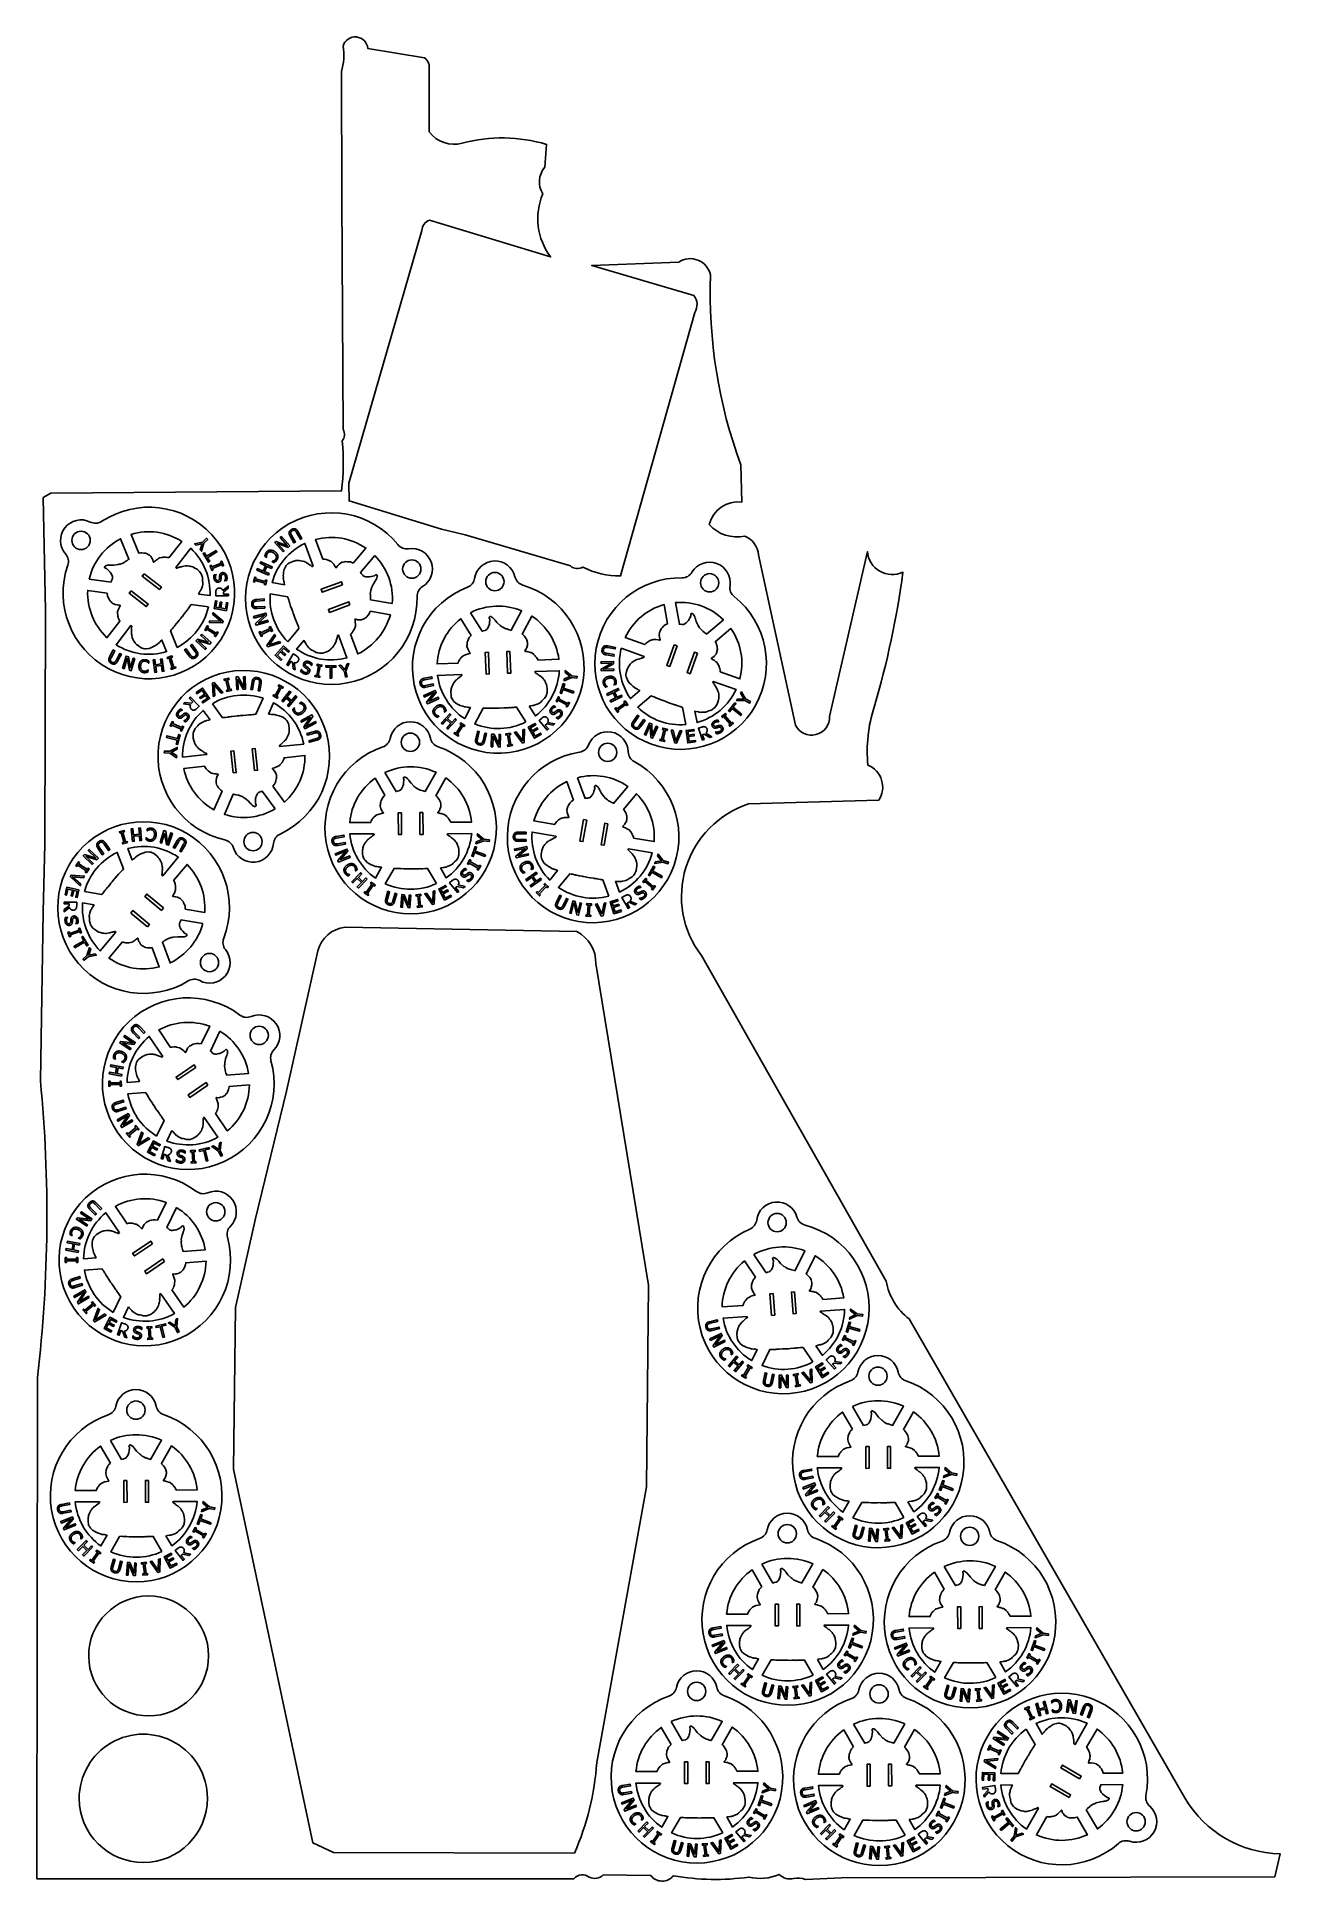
# Model space of a CAD drawing. Header units: millimetres. Extents: x 0 to 217, y 0 to 323.
import ezdxf

# ---------------------------------------------------------------- set-up
doc = ezdxf.new("R2010")
doc.units = ezdxf.units.MM
doc.layers.add('SCRAP_OUTLINE', color=8, linetype='Continuous')

msp = doc.modelspace()

# ---------------------------------------------------------------- linework, layer by layer
for points in [[(9.34, 237.98, 0.821365), (5.02, 232.4, -0.267689), (5.4, 230.44, 6.023346), (11.34, 238.1, -0.267689)], [(67.44, 226.68, 0.821365), (65, 233.31, -0.267689), (63.14, 234.03, 6.023346), (66.48, 224.93, -0.267689)], [(23.07, 231.7), (22.96, 231.76), (22.78, 231.79), (22.55, 231.82), (22.47, 231.82), (22.34, 231.81), (22.21, 231.82), (22.1, 231.82), (21.89, 231.79), (21.44, 231.69), (21.33, 231.65), (21.2, 231.54), (20.86, 231.32), (20.73, 231.2), (20.57, 231.09), (20.45, 230.97), (20.43, 230.96), (20.4, 230.96), (20.38, 230.98), (20.36, 231.01), (20.27, 231.41), (20.22, 231.51), (20.12, 231.65), (19.92, 231.98), (19.89, 232.01), (19.8, 232.07), (19.67, 232.19), (19.57, 232.27), (19.17, 232.47), (19.12, 232.49), (18.99, 232.52), (18.69, 232.56), (18.35, 232.59), (18.12, 232.58), (17.89, 232.54), (17.83, 232.52), (16.48, 235.82, -0.218412), (25.33, 234.6)], [(9.16, 228.01, -0.218412), (14.63, 235.06), (16.09, 231.48), (15.97, 231.41), (15.81, 231.28), (15.41, 231.02), (15.27, 230.92), (15.04, 230.81), (14.73, 230.68), (14.58, 230.63), (14.41, 230.61), (14.22, 230.53), (13.44, 230.44), (12.94, 230.45), (12.8, 230.44), (12.57, 230.45), (12.44, 230.43), (12.33, 230.41), (11.98, 230.29), (11.92, 230.25), (11.86, 230.18), (11.84, 230.11), (11.84, 230.07), (11.85, 230.02), (11.88, 229.98), (11.91, 229.95), (11.98, 229.91), (12.17, 229.85), (12.24, 229.81), (12.58, 229.46), (12.84, 229.2), (12.93, 229.04), (13.06, 228.86), (13.13, 228.67), (13.21, 228.51), (13.22, 228.42), (13.23, 228.3), (13.22, 228.19), (13.2, 228.06), (13.18, 227.97), (13.05, 227.68), (12.98, 227.48)], [(28.27, 225.39), (28.38, 225.57), (28.58, 225.92), (28.66, 226.04), (28.71, 226.16), (28.79, 226.29), (28.83, 226.45), (28.96, 226.82), (29, 227.06), (29.02, 227.45), (28.97, 227.65), (28.96, 227.74), (28.97, 227.98), (28.95, 228.31), (28.92, 228.43), (28.86, 228.61), (28.75, 228.91), (28.58, 229.15), (28.45, 229.31), (28.32, 229.45), (28.01, 229.71), (27.64, 229.94), (27.38, 230.06), (27.25, 230.13), (26.99, 230.19), (26.79, 230.26), (26.65, 230.28), (26.41, 230.3), (26.17, 230.31), (25.98, 230.3), (25.44, 230.21), (25.41, 230.19), (25.35, 230.15), (25.17, 230.12), (25.01, 230.08), (24.87, 230.06), (24.74, 230.01), (24.61, 229.98), (24.48, 229.93), (24.41, 229.92), (24.37, 229.94), (24.36, 229.95), (24.32, 230.05), (26.91, 233.38, -0.218412), (30.28, 225.11)], [(48.33, 230.26), (48.31, 230.24), (48.25, 230.19), (48.2, 230.18), (48.14, 230.19), (48.08, 230.22), (47.92, 230.37), (47.69, 230.5), (47.36, 230.73), (47.17, 230.83), (47.07, 230.92), (47.03, 230.95), (46.88, 230.99), (46.79, 231.05), (46.54, 231.12), (46.41, 231.16), (46.14, 231.21), (45.87, 231.24), (45.74, 231.24), (45.4, 231.24), (45.31, 231.23), (45.17, 231.18), (44.99, 231.16), (44.86, 231.12), (44.33, 230.92), (44.07, 230.79), (43.91, 230.68), (43.76, 230.55), (43.62, 230.36), (43.47, 230.16), (43.24, 229.68), (43.15, 229.22), (43.11, 228.85), (43.1, 228.61), (43.11, 228.36), (43.09, 228.05), (43.11, 227.97), (43.14, 227.85), (43.18, 227.61), (43.22, 227.49), (43.24, 227.3), (43.29, 227.01), (41.15, 227.38, -0.218412), (46.87, 234.24)], [(55.34, 230.77), (54.94, 230.97), (54.88, 230.99), (54.72, 231.02), (54.57, 231.04), (54.25, 231.04), (54.02, 231.07), (53.86, 231.04), (53.53, 230.96), (53.39, 230.94), (53.29, 230.9), (52.89, 230.62), (52.64, 230.36), (52.48, 230.15), (52.38, 230), (52.34, 229.97), (52.33, 229.96), (52.3, 229.97), (52.27, 230), (52.13, 230.25), (51.91, 230.6), (51.8, 230.71), (51.63, 230.93), (51.54, 231.01), (51.44, 231.07), (51.04, 231.28), (50.93, 231.33), (50.78, 231.37), (50.64, 231.43), (50.29, 231.48), (50.09, 231.48), (50.02, 231.47), (48.75, 234.93, -0.218412), (57.54, 233.41)], [(59.08, 232.13, -0.218412), (62.16, 223.75), (58.36, 224.4), (58.36, 224.55), (58.33, 224.75), (58.32, 225.23), (58.31, 225.4), (58.34, 225.66), (58.4, 225.98), (58.43, 226.13), (58.5, 226.29), (58.54, 226.5), (58.88, 227.2), (59.15, 227.62), (59.22, 227.75), (59.34, 227.94), (59.4, 228.06), (59.44, 228.16), (59.52, 228.52), (59.52, 228.6), (59.49, 228.68), (59.44, 228.74), (59.4, 228.76), (59.36, 228.77), (59.32, 228.77), (59.27, 228.76), (59.2, 228.72), (59.05, 228.59), (58.98, 228.55), (58.5, 228.46), (58.15, 228.37), (57.96, 228.38), (57.74, 228.37), (57.54, 228.41), (57.36, 228.43), (57.27, 228.46), (57.17, 228.52), (57.08, 228.58), (56.98, 228.67), (56.92, 228.74), (56.74, 229), (56.61, 229.16)], [(83.61, 228.4, 0.821365), (76.55, 228.13, -0.267689), (75.29, 226.57, 6.023346), (84.98, 226.95, -0.267689)], [(121.22, 226.81, 0.821365), (114.57, 229.2, -0.267689), (112.83, 228.23, 6.023346), (121.95, 224.95, -0.267689)], [(12.29, 225.56), (12.34, 225.11), (12.35, 225.05), (12.4, 224.9), (12.47, 224.76), (12.64, 224.49), (12.73, 224.27), (12.84, 224.15), (13.09, 223.91), (13.19, 223.81), (13.27, 223.74), (13.71, 223.55), (14.07, 223.48), (14.33, 223.45), (14.52, 223.45), (14.56, 223.44), (14.57, 223.42), (14.58, 223.4), (14.57, 223.36), (14.43, 223.11), (14.25, 222.73), (14.22, 222.58), (14.12, 222.32), (14.1, 222.21), (14.1, 222.09), (14.13, 221.63), (14.15, 221.51), (14.2, 221.37), (14.22, 221.22), (14.37, 220.9), (14.47, 220.73), (14.51, 220.67), (12.26, 217.76, -0.218412), (8.89, 226.02)], [(30.01, 223.13, -0.218412), (24.54, 216.07), (23.37, 218.93), (23.54, 219.16), (23.69, 219.35), (23.91, 219.59), (23.99, 219.69), (24.07, 219.77), (24.15, 219.89), (24.44, 220.23), (24.78, 220.66), (24.91, 220.8), (25.12, 221.07), (25.26, 221.27), (25.45, 221.48), (25.66, 221.78), (26, 222.21), (26.12, 222.35), (26.21, 222.52), (26.25, 222.57), (26.38, 222.68), (26.44, 222.82), (26.71, 223.16), (26.82, 223.32), (26.95, 223.48), (26.99, 223.54)], [(43.89, 217.03, -0.218412), (40.81, 225.41), (43.86, 224.88), (43.96, 224.62), (44.04, 224.39), (44.12, 224.08), (44.16, 223.95), (44.19, 223.84), (44.25, 223.71), (44.38, 223.28), (44.57, 222.77), (44.62, 222.59), (44.74, 222.27), (44.84, 222.04), (44.91, 221.77), (45.05, 221.43), (45.24, 220.92), (45.29, 220.74), (45.39, 220.57), (45.41, 220.51), (45.44, 220.35), (45.52, 220.22), (45.67, 219.81), (45.75, 219.63), (45.81, 219.43), (45.84, 219.37)], [(75.84, 222.13, -0.218412), (84.77, 222.47), (82.96, 219.05), (82.83, 219.1), (82.62, 219.14), (82.17, 219.28), (82.01, 219.32), (81.77, 219.43), (81.47, 219.58), (81.34, 219.66), (81.21, 219.78), (81.03, 219.88), (80.47, 220.41), (80.15, 220.8), (80.05, 220.91), (79.91, 221.08), (79.81, 221.18), (79.73, 221.24), (79.41, 221.44), (79.34, 221.46), (79.24, 221.45), (79.18, 221.43), (79.15, 221.4), (79.12, 221.36), (79.11, 221.32), (79.11, 221.27), (79.12, 221.19), (79.19, 221.01), (79.21, 220.93), (79.15, 220.44), (79.13, 220.08), (79.06, 219.91), (79, 219.69), (78.9, 219.52), (78.83, 219.35), (78.77, 219.28), (78.69, 219.2), (78.6, 219.13), (78.48, 219.06), (78.4, 219.02), (78.09, 218.94), (77.9, 218.87)], [(110.31, 220.17), (109.9, 219.98), (109.84, 219.95), (109.72, 219.86), (109.61, 219.75), (109.4, 219.51), (109.23, 219.35), (109.14, 219.21), (109, 218.9), (108.92, 218.78), (108.89, 218.68), (108.85, 218.2), (108.89, 217.84), (108.94, 217.57), (108.99, 217.4), (109, 217.35), (108.99, 217.34), (108.96, 217.32), (108.92, 217.32), (108.64, 217.38), (108.23, 217.43), (108.08, 217.42), (107.8, 217.43), (107.68, 217.41), (107.57, 217.37), (107.15, 217.2), (107.04, 217.15), (106.92, 217.06), (106.78, 216.99), (106.52, 216.75), (106.39, 216.6), (106.35, 216.54), (102.89, 217.79, -0.218412), (109.71, 223.55)], [(111.67, 223.9, -0.218412), (120.07, 220.88), (117.12, 218.38), (117.02, 218.48), (116.84, 218.59), (116.47, 218.89), (116.33, 218.99), (116.15, 219.18), (115.94, 219.43), (115.85, 219.55), (115.77, 219.71), (115.64, 219.87), (115.32, 220.58), (115.17, 221.06), (115.11, 221.19), (115.05, 221.41), (115, 221.53), (114.94, 221.63), (114.72, 221.93), (114.66, 221.97), (114.57, 222), (114.5, 222), (114.46, 221.99), (114.42, 221.96), (114.39, 221.93), (114.38, 221.88), (114.36, 221.81), (114.36, 221.61), (114.35, 221.53), (114.11, 221.1), (113.95, 220.77), (113.82, 220.64), (113.69, 220.46), (113.53, 220.33), (113.4, 220.21), (113.32, 220.16), (113.21, 220.12), (113.1, 220.09), (112.97, 220.07), (112.88, 220.07), (112.57, 220.11), (112.36, 220.11)], [(16.43, 219.88), (16.47, 219.87), (16.54, 219.85), (16.57, 219.81), (16.59, 219.75), (16.6, 219.69), (16.56, 219.47), (16.57, 219.21), (16.55, 218.81), (16.57, 218.6), (16.54, 218.46), (16.55, 218.41), (16.59, 218.26), (16.59, 218.16), (16.65, 217.9), (16.69, 217.77), (16.79, 217.52), (16.91, 217.28), (16.98, 217.16), (17.16, 216.87), (17.21, 216.8), (17.33, 216.71), (17.44, 216.57), (17.54, 216.48), (18, 216.13), (18.25, 215.99), (18.42, 215.91), (18.61, 215.85), (18.85, 215.83), (19.1, 215.81), (19.62, 215.87), (20.06, 216.04), (20.4, 216.2), (20.61, 216.32), (20.82, 216.46), (21.09, 216.61), (21.15, 216.66), (21.23, 216.75), (21.42, 216.92), (21.49, 217.01), (21.64, 217.13), (21.86, 217.33), (22.69, 215.32, -0.218412), (13.84, 216.53)], [(54.84, 218.37), (54.95, 218.44), (55.07, 218.56), (55.21, 218.75), (55.26, 218.82), (55.32, 218.93), (55.4, 219.03), (55.46, 219.13), (55.54, 219.33), (55.7, 219.76), (55.72, 219.87), (55.7, 220.04), (55.69, 220.45), (55.66, 220.62), (55.65, 220.81), (55.61, 220.98), (55.61, 221.01), (55.63, 221.02), (55.66, 221.03), (55.69, 221.03), (56.08, 220.9), (56.19, 220.88), (56.36, 220.89), (56.75, 220.9), (56.79, 220.9), (56.88, 220.95), (57.06, 221), (57.17, 221.04), (57.57, 221.27), (57.6, 221.3), (57.7, 221.4), (57.89, 221.63), (58.09, 221.9), (58.2, 222.1), (58.3, 222.32), (58.31, 222.38), (61.82, 221.78, -0.218412), (56.11, 214.92)], [(75.98, 218.16), (75.67, 217.83), (75.63, 217.78), (75.55, 217.65), (75.49, 217.5), (75.38, 217.2), (75.28, 216.99), (75.26, 216.83), (75.24, 216.49), (75.22, 216.35), (75.22, 216.24), (75.36, 215.78), (75.54, 215.46), (75.68, 215.24), (75.8, 215.1), (75.82, 215.06), (75.82, 215.04), (75.8, 215.01), (75.76, 215), (75.48, 214.94), (75.08, 214.84), (74.94, 214.77), (74.68, 214.67), (74.58, 214.61), (74.49, 214.54), (74.16, 214.22), (74.08, 214.13), (74, 214), (73.9, 213.89), (73.75, 213.57), (73.68, 213.38), (73.66, 213.31), (69.99, 213.17, -0.218412), (74.15, 221.06)], [(87.61, 213.84), (87.59, 213.97), (87.5, 214.12), (87.37, 214.32), (87.32, 214.38), (87.23, 214.47), (87.16, 214.58), (87.09, 214.67), (86.92, 214.81), (86.56, 215.09), (86.46, 215.14), (86.3, 215.18), (85.9, 215.3), (85.73, 215.32), (85.54, 215.37), (85.37, 215.39), (85.35, 215.4), (85.34, 215.41), (85.33, 215.45), (85.35, 215.48), (85.6, 215.8), (85.64, 215.91), (85.69, 216.07), (85.8, 216.44), (85.81, 216.49), (85.8, 216.58), (85.81, 216.77), (85.8, 216.89), (85.7, 217.33), (85.68, 217.38), (85.62, 217.5), (85.46, 217.75), (85.26, 218.03), (85.11, 218.2), (84.93, 218.35), (84.87, 218.39), (86.54, 221.54, -0.218412), (91.29, 213.98)], [(119.48, 211.81), (119.5, 211.94), (119.48, 212.11), (119.43, 212.35), (119.41, 212.42), (119.36, 212.54), (119.34, 212.67), (119.3, 212.77), (119.2, 212.97), (118.97, 213.36), (118.9, 213.45), (118.76, 213.54), (118.44, 213.8), (118.29, 213.89), (118.13, 214), (117.98, 214.08), (117.96, 214.1), (117.96, 214.12), (117.97, 214.15), (117.99, 214.18), (118.35, 214.39), (118.43, 214.46), (118.53, 214.6), (118.78, 214.9), (118.8, 214.94), (118.83, 215.03), (118.9, 215.2), (118.94, 215.32), (119.02, 215.77), (119.02, 215.81), (119, 215.95), (118.95, 216.24), (118.87, 216.58), (118.79, 216.79), (118.68, 217), (118.64, 217.05), (121.37, 219.35, -0.218412), (122.95, 210.56)], [(46.73, 217.31), (46.83, 217.11), (47.02, 216.76), (47.08, 216.63), (47.15, 216.53), (47.22, 216.38), (47.33, 216.27), (47.59, 215.96), (47.76, 215.8), (48.08, 215.57), (48.28, 215.51), (48.36, 215.47), (48.56, 215.33), (48.85, 215.18), (48.97, 215.14), (49.15, 215.1), (49.46, 215.04), (49.76, 215.05), (49.96, 215.07), (50.15, 215.11), (50.54, 215.24), (50.92, 215.42), (51.17, 215.59), (51.29, 215.66), (51.48, 215.84), (51.64, 215.98), (51.74, 216.09), (51.88, 216.28), (52.02, 216.48), (52.11, 216.64), (52.32, 217.15), (52.32, 217.19), (52.32, 217.26), (52.39, 217.43), (52.43, 217.58), (52.49, 217.72), (52.52, 217.85), (52.56, 217.98), (52.59, 218.11), (52.62, 218.17), (52.66, 218.2), (52.67, 218.21), (52.77, 218.18), (54.23, 214.23, -0.218412), (45.43, 215.75)], [(106.19, 214.47), (106.2, 214.44), (106.19, 214.36), (106.17, 214.32), (106.12, 214.28), (106.06, 214.26), (105.85, 214.22), (105.6, 214.13), (105.21, 214.03), (105.01, 213.95), (104.88, 213.93), (104.83, 213.91), (104.7, 213.82), (104.6, 213.79), (104.38, 213.65), (104.27, 213.57), (104.06, 213.4), (103.87, 213.22), (103.78, 213.11), (103.56, 212.85), (103.51, 212.78), (103.45, 212.64), (103.36, 212.49), (103.3, 212.37), (103.11, 211.83), (103.05, 211.55), (103.03, 211.35), (103.03, 211.16), (103.08, 210.92), (103.15, 210.68), (103.36, 210.2), (103.66, 209.83), (103.92, 209.57), (104.1, 209.4), (104.29, 209.24), (104.52, 209.04), (104.59, 208.99), (104.7, 208.95), (104.91, 208.82), (105.03, 208.78), (105.18, 208.66), (105.45, 208.52), (103.79, 207.12, -0.218412), (102.21, 215.9)], [(34.36, 181.04, 0.821365), (41.39, 181.8, -0.267689), (42.53, 183.43, 6.023346), (32.89, 182.39, -0.267689)], [(74.29, 211.33), (74.31, 211.3), (74.34, 211.23), (74.33, 211.18), (74.3, 211.13), (74.26, 211.08), (74.07, 210.97), (73.87, 210.8), (73.55, 210.55), (73.4, 210.41), (73.28, 210.34), (73.24, 210.3), (73.15, 210.17), (73.07, 210.11), (72.92, 209.89), (72.85, 209.78), (72.72, 209.54), (72.61, 209.3), (72.56, 209.17), (72.46, 208.84), (72.44, 208.76), (72.44, 208.61), (72.41, 208.43), (72.4, 208.3), (72.43, 207.73), (72.48, 207.44), (72.53, 207.26), (72.61, 207.08), (72.74, 206.88), (72.89, 206.67), (73.27, 206.31), (73.69, 206.08), (74.02, 205.93), (74.26, 205.85), (74.49, 205.77), (74.78, 205.67), (74.86, 205.65), (74.98, 205.65), (75.23, 205.61), (75.35, 205.62), (75.54, 205.57), (75.83, 205.53), (74.82, 203.61, -0.218412), (70.06, 211.17)], [(86.12, 205.81), (86.34, 205.84), (86.73, 205.91), (86.87, 205.93), (86.99, 205.97), (87.16, 205.99), (87.3, 206.05), (87.67, 206.2), (87.88, 206.32), (88.19, 206.55), (88.31, 206.72), (88.37, 206.79), (88.56, 206.94), (88.8, 207.16), (88.87, 207.26), (88.97, 207.42), (89.13, 207.7), (89.2, 207.99), (89.25, 208.19), (89.26, 208.38), (89.27, 208.78), (89.21, 209.21), (89.13, 209.49), (89.1, 209.63), (88.98, 209.87), (88.91, 210.07), (88.83, 210.19), (88.69, 210.39), (88.54, 210.58), (88.42, 210.72), (88, 211.08), (87.96, 211.08), (87.9, 211.11), (87.76, 211.23), (87.62, 211.31), (87.51, 211.41), (87.4, 211.48), (87.29, 211.56), (87.17, 211.63), (87.12, 211.67), (87.1, 211.72), (87.1, 211.73), (87.16, 211.82), (91.37, 211.98, -0.218412), (87.2, 204.09)], [(115.09, 204.92), (115.3, 204.87), (115.69, 204.79), (115.83, 204.75), (115.96, 204.74), (116.11, 204.7), (116.27, 204.71), (116.67, 204.71), (116.91, 204.74), (117.28, 204.84), (117.46, 204.95), (117.54, 204.98), (117.78, 205.05), (118.08, 205.17), (118.18, 205.24), (118.34, 205.35), (118.58, 205.55), (118.76, 205.79), (118.88, 205.96), (118.96, 206.13), (119.12, 206.5), (119.22, 206.92), (119.25, 207.21), (119.28, 207.35), (119.26, 207.62), (119.27, 207.83), (119.24, 207.97), (119.19, 208.2), (119.12, 208.43), (119.05, 208.61), (118.8, 209.1), (118.77, 209.12), (118.72, 209.17), (118.63, 209.33), (118.54, 209.46), (118.48, 209.6), (118.39, 209.7), (118.32, 209.82), (118.24, 209.92), (118.21, 209.99), (118.21, 210.03), (118.22, 210.05), (118.3, 210.11), (122.27, 208.68, -0.218412), (115.45, 202.92)], [(30.69, 206.22, -0.218412), (39.57, 207.18), (38.32, 204.36), (38.05, 204.32), (37.8, 204.3), (37.48, 204.29), (37.35, 204.28), (37.23, 204.28), (37.09, 204.26), (36.65, 204.23), (36.1, 204.17), (35.92, 204.17), (35.57, 204.13), (35.33, 204.09), (35.05, 204.08), (34.68, 204.03), (34.14, 203.97), (33.96, 203.97), (33.77, 203.91), (33.7, 203.9), (33.54, 203.92), (33.39, 203.87), (32.97, 203.82), (32.77, 203.79), (32.56, 203.78), (32.49, 203.76)], [(42.46, 198.71), (42.44, 198.74), (42.41, 198.81), (42.41, 198.85), (42.44, 198.91), (42.48, 198.96), (42.66, 199.09), (42.85, 199.27), (43.15, 199.54), (43.29, 199.7), (43.4, 199.77), (43.44, 199.81), (43.52, 199.95), (43.59, 200.02), (43.73, 200.24), (43.8, 200.36), (43.91, 200.6), (44, 200.86), (44.04, 200.99), (44.12, 201.32), (44.13, 201.41), (44.12, 201.56), (44.14, 201.74), (44.14, 201.87), (44.07, 202.44), (44, 202.72), (43.93, 202.9), (43.85, 203.07), (43.7, 203.26), (43.53, 203.46), (43.13, 203.79), (42.7, 203.99), (42.35, 204.12), (42.12, 204.18), (41.88, 204.24), (41.58, 204.33), (41.5, 204.34), (41.38, 204.33), (41.13, 204.35), (41.01, 204.34), (40.82, 204.37), (40.52, 204.39), (41.4, 206.37, -0.218412), (46.67, 199.17)], [(113.48, 202.56, -0.218412), (105.08, 205.59), (107.44, 207.58), (107.7, 207.49), (107.93, 207.41), (108.22, 207.27), (108.35, 207.22), (108.45, 207.17), (108.59, 207.13), (109, 206.96), (109.52, 206.78), (109.68, 206.7), (110.01, 206.58), (110.24, 206.51), (110.5, 206.39), (110.85, 206.28), (111.37, 206.1), (111.53, 206.02), (111.72, 205.99), (111.79, 205.97), (111.93, 205.88), (112.08, 205.86), (112.48, 205.71), (112.68, 205.66), (112.87, 205.58), (112.94, 205.56)], [(30.28, 203.4), (30.07, 203.35), (29.68, 203.25), (29.54, 203.22), (29.42, 203.18), (29.26, 203.14), (29.12, 203.07), (28.77, 202.89), (28.57, 202.76), (28.27, 202.51), (28.16, 202.33), (28.1, 202.26), (27.92, 202.1), (27.7, 201.86), (27.64, 201.75), (27.55, 201.59), (27.41, 201.3), (27.36, 201.01), (27.33, 200.8), (27.32, 200.61), (27.35, 200.21), (27.44, 199.79), (27.54, 199.51), (27.58, 199.37), (27.71, 199.14), (27.8, 198.95), (27.88, 198.83), (28.04, 198.65), (28.2, 198.47), (28.33, 198.34), (28.77, 198.01), (28.81, 198.01), (28.88, 197.98), (29.03, 197.88), (29.16, 197.8), (29.28, 197.71), (29.4, 197.65), (29.52, 197.58), (29.64, 197.52), (29.69, 197.47), (29.71, 197.43), (29.71, 197.42), (29.67, 197.32), (25.47, 196.87, -0.218412), (29.08, 205.04)], [(85.51, 203.02, -0.218412), (76.59, 202.68), (78.03, 205.41), (78.31, 205.43), (78.55, 205.43), (78.88, 205.41), (79.01, 205.42), (79.12, 205.41), (79.26, 205.42), (79.71, 205.42), (80.26, 205.44), (80.44, 205.43), (80.79, 205.44), (81.03, 205.47), (81.32, 205.45), (81.68, 205.49), (82.23, 205.51), (82.41, 205.49), (82.6, 205.54), (82.67, 205.54), (82.83, 205.52), (82.98, 205.55), (83.41, 205.57), (83.61, 205.59), (83.81, 205.59), (83.89, 205.6)], [(68.85, 200.18, 0.821365), (61.79, 200.16, -0.267689), (60.48, 198.65, 6.023346), (70.17, 198.68, -0.267689)], [(103.43, 197.8, 0.821365), (96.47, 199, -0.267689), (94.92, 197.74, 6.023346), (104.47, 196.09, -0.267689)], [(41.25, 191.78), (41.55, 192.13), (41.58, 192.18), (41.65, 192.32), (41.71, 192.47), (41.79, 192.78), (41.87, 193), (41.88, 193.16), (41.88, 193.5), (41.89, 193.64), (41.88, 193.75), (41.71, 194.2), (41.51, 194.5), (41.35, 194.72), (41.23, 194.85), (41.21, 194.89), (41.2, 194.91), (41.22, 194.94), (41.26, 194.95), (41.53, 195.02), (41.92, 195.16), (42.06, 195.24), (42.31, 195.35), (42.41, 195.42), (42.49, 195.5), (42.8, 195.83), (42.87, 195.93), (42.94, 196.07), (43.03, 196.19), (43.16, 196.52), (43.22, 196.71), (43.23, 196.78), (46.89, 197.18, -0.218412), (43.28, 189.01)], [(29.35, 195.28), (29.39, 195.15), (29.48, 195), (29.63, 194.82), (29.68, 194.76), (29.78, 194.67), (29.85, 194.57), (29.93, 194.49), (30.11, 194.36), (30.49, 194.1), (30.59, 194.06), (30.76, 194.04), (31.16, 193.95), (31.34, 193.93), (31.52, 193.9), (31.7, 193.89), (31.72, 193.88), (31.73, 193.87), (31.74, 193.83), (31.72, 193.8), (31.5, 193.46), (31.46, 193.35), (31.43, 193.19), (31.34, 192.81), (31.33, 192.77), (31.35, 192.67), (31.36, 192.48), (31.37, 192.36), (31.5, 191.93), (31.52, 191.88), (31.59, 191.77), (31.77, 191.52), (31.99, 191.26), (32.15, 191.11), (32.34, 190.96), (32.4, 190.93), (30.96, 187.67, -0.218412), (25.69, 194.88)], [(60.88, 194.19, -0.218412), (69.81, 194.22), (67.88, 190.87), (67.75, 190.92), (67.55, 190.96), (67.1, 191.12), (66.94, 191.16), (66.7, 191.28), (66.41, 191.45), (66.29, 191.53), (66.16, 191.65), (65.98, 191.76), (65.44, 192.31), (65.13, 192.71), (65.04, 192.82), (64.9, 193), (64.81, 193.1), (64.73, 193.17), (64.41, 193.37), (64.34, 193.4), (64.25, 193.39), (64.19, 193.37), (64.15, 193.34), (64.12, 193.31), (64.11, 193.26), (64.11, 193.21), (64.12, 193.14), (64.18, 192.95), (64.2, 192.87), (64.13, 192.39), (64.09, 192.03), (64.01, 191.86), (63.95, 191.64), (63.84, 191.47), (63.76, 191.31), (63.7, 191.24), (63.62, 191.16), (63.52, 191.1), (63.41, 191.03), (63.32, 191), (63.01, 190.93), (62.82, 190.86)], [(94.54, 193.28, -0.218412), (103.34, 191.76), (100.86, 188.79), (100.74, 188.87), (100.55, 188.95), (100.13, 189.18), (99.98, 189.25), (99.77, 189.41), (99.51, 189.62), (99.4, 189.72), (99.3, 189.86), (99.14, 190), (98.7, 190.64), (98.47, 191.09), (98.4, 191.21), (98.3, 191.41), (98.22, 191.53), (98.15, 191.61), (97.88, 191.86), (97.81, 191.9), (97.72, 191.91), (97.65, 191.9), (97.62, 191.88), (97.58, 191.85), (97.56, 191.81), (97.55, 191.76), (97.55, 191.68), (97.58, 191.49), (97.58, 191.41), (97.42, 190.94), (97.32, 190.59), (97.22, 190.44), (97.12, 190.24), (96.99, 190.09), (96.88, 189.94), (96.81, 189.88), (96.71, 189.83), (96.61, 189.78), (96.48, 189.73), (96.39, 189.71), (96.08, 189.7), (95.87, 189.66)], [(41.67, 187.83, -0.218412), (32.79, 186.87), (34.35, 190.4), (34.49, 190.36), (34.7, 190.34), (35.16, 190.23), (35.33, 190.21), (35.57, 190.11), (35.88, 189.98), (36.01, 189.91), (36.15, 189.8), (36.34, 189.72), (36.94, 189.22), (37.28, 188.85), (37.39, 188.76), (37.54, 188.59), (37.64, 188.5), (37.73, 188.44), (38.07, 188.27), (38.14, 188.26), (38.23, 188.27), (38.29, 188.3), (38.32, 188.33), (38.35, 188.37), (38.36, 188.41), (38.36, 188.46), (38.34, 188.54), (38.25, 188.72), (38.23, 188.79), (38.25, 189.28), (38.25, 189.65), (38.31, 189.82), (38.35, 190.04), (38.44, 190.22), (38.5, 190.39), (38.55, 190.47), (38.63, 190.55), (38.71, 190.63), (38.82, 190.71), (38.9, 190.75), (39.2, 190.85), (39.39, 190.94)], [(60.88, 190.21), (60.55, 189.9), (60.51, 189.85), (60.42, 189.72), (60.36, 189.58), (60.24, 189.28), (60.14, 189.07), (60.11, 188.91), (60.07, 188.57), (60.05, 188.43), (60.04, 188.33), (60.17, 187.86), (60.33, 187.54), (60.47, 187.31), (60.58, 187.16), (60.6, 187.12), (60.6, 187.1), (60.58, 187.08), (60.54, 187.06), (60.26, 187.02), (59.86, 186.93), (59.71, 186.86), (59.45, 186.78), (59.35, 186.72), (59.26, 186.65), (58.92, 186.35), (58.83, 186.26), (58.75, 186.13), (58.65, 186.02), (58.48, 185.71), (58.41, 185.52), (58.39, 185.45), (54.71, 185.44, -0.218412), (59.15, 193.18)], [(72.35, 185.5), (72.33, 185.62), (72.25, 185.78), (72.12, 185.98), (72.07, 186.05), (71.99, 186.14), (71.92, 186.25), (71.85, 186.34), (71.69, 186.49), (71.34, 186.78), (71.24, 186.84), (71.08, 186.88), (70.69, 187.01), (70.52, 187.04), (70.33, 187.09), (70.16, 187.12), (70.14, 187.13), (70.13, 187.15), (70.13, 187.18), (70.14, 187.21), (70.4, 187.53), (70.45, 187.63), (70.5, 187.79), (70.63, 188.16), (70.64, 188.2), (70.63, 188.3), (70.64, 188.49), (70.64, 188.61), (70.56, 189.05), (70.54, 189.1), (70.49, 189.22), (70.34, 189.48), (70.15, 189.77), (70, 189.94), (69.83, 190.1), (69.77, 190.13), (71.54, 193.23, -0.218412), (76.03, 185.51)], [(93.85, 189.37), (93.47, 189.11), (93.42, 189.07), (93.31, 188.96), (93.22, 188.83), (93.06, 188.56), (92.92, 188.37), (92.86, 188.22), (92.77, 187.89), (92.72, 187.75), (92.7, 187.65), (92.74, 187.17), (92.85, 186.82), (92.95, 186.58), (93.03, 186.41), (93.04, 186.37), (93.03, 186.35), (93.01, 186.33), (92.97, 186.32), (92.69, 186.33), (92.27, 186.31), (92.12, 186.27), (91.85, 186.23), (91.74, 186.19), (91.63, 186.14), (91.25, 185.9), (91.15, 185.83), (91.05, 185.72), (90.92, 185.62), (90.71, 185.34), (90.6, 185.18), (90.57, 185.11), (86.94, 185.73, -0.218412), (92.66, 192.59)], [(104.33, 182.73), (104.33, 182.86), (104.28, 183.03), (104.19, 183.25), (104.15, 183.32), (104.08, 183.43), (104.04, 183.55), (103.98, 183.65), (103.85, 183.82), (103.56, 184.17), (103.47, 184.24), (103.31, 184.31), (102.96, 184.51), (102.79, 184.57), (102.62, 184.65), (102.45, 184.71), (102.43, 184.72), (102.43, 184.74), (102.43, 184.77), (102.45, 184.8), (102.76, 185.07), (102.83, 185.16), (102.91, 185.31), (103.1, 185.65), (103.11, 185.69), (103.12, 185.79), (103.17, 185.97), (103.19, 186.09), (103.18, 186.54), (103.17, 186.59), (103.14, 186.72), (103.04, 187), (102.9, 187.32), (102.78, 187.51), (102.64, 187.7), (102.59, 187.74), (104.87, 190.48, -0.218412), (107.95, 182.1)], [(28.47, 157.8, 0.821365), (32.99, 163.23, -0.267689), (32.68, 165.2, 6.023346), (26.47, 157.75, -0.267689)], [(22.02, 176.14), (21.98, 176.15), (21.91, 176.18), (21.88, 176.21), (21.86, 176.27), (21.86, 176.34), (21.9, 176.55), (21.9, 176.81), (21.94, 177.21), (21.93, 177.43), (21.96, 177.56), (21.96, 177.61), (21.92, 177.77), (21.92, 177.87), (21.87, 178.12), (21.83, 178.25), (21.74, 178.51), (21.63, 178.76), (21.57, 178.87), (21.4, 179.17), (21.35, 179.24), (21.23, 179.34), (21.12, 179.48), (21.03, 179.58), (20.59, 179.94), (20.34, 180.09), (20.17, 180.17), (19.98, 180.24), (19.75, 180.28), (19.49, 180.3), (18.97, 180.26), (18.52, 180.1), (18.19, 179.95), (17.97, 179.84), (17.76, 179.71), (17.48, 179.57), (17.42, 179.52), (17.33, 179.43), (17.14, 179.27), (17.06, 179.18), (16.91, 179.07), (16.68, 178.88), (15.93, 180.91, -0.218412), (24.73, 179.39)], [(58.95, 183.45), (58.97, 183.42), (58.99, 183.35), (58.98, 183.3), (58.95, 183.25), (58.9, 183.21), (58.71, 183.1), (58.51, 182.93), (58.18, 182.7), (58.02, 182.56), (57.9, 182.49), (57.86, 182.46), (57.77, 182.33), (57.69, 182.27), (57.53, 182.06), (57.45, 181.95), (57.31, 181.72), (57.19, 181.48), (57.15, 181.35), (57.03, 181.03), (57.01, 180.95), (57, 180.8), (56.96, 180.62), (56.96, 180.49), (56.96, 179.91), (57, 179.63), (57.05, 179.44), (57.12, 179.26), (57.24, 179.06), (57.39, 178.85), (57.75, 178.47), (58.16, 178.23), (58.49, 178.07), (58.72, 177.97), (58.95, 177.89), (59.24, 177.77), (59.32, 177.76), (59.44, 177.75), (59.68, 177.7), (59.81, 177.7), (59.99, 177.65), (60.29, 177.61), (59.21, 175.72, -0.218412), (54.72, 183.44)], [(70.58, 177.52), (70.79, 177.54), (71.19, 177.6), (71.33, 177.62), (71.45, 177.65), (71.62, 177.66), (71.76, 177.73), (72.13, 177.86), (72.35, 177.97), (72.67, 178.19), (72.8, 178.36), (72.86, 178.42), (73.06, 178.56), (73.3, 178.78), (73.38, 178.88), (73.48, 179.03), (73.65, 179.31), (73.73, 179.59), (73.78, 179.79), (73.81, 179.98), (73.82, 180.39), (73.78, 180.81), (73.71, 181.1), (73.69, 181.24), (73.58, 181.48), (73.51, 181.68), (73.44, 181.81), (73.3, 182.01), (73.16, 182.2), (73.04, 182.35), (72.64, 182.72), (72.6, 182.73), (72.54, 182.76), (72.4, 182.88), (72.27, 182.97), (72.16, 183.07), (72.05, 183.14), (71.94, 183.23), (71.83, 183.3), (71.78, 183.35), (71.76, 183.39), (71.76, 183.41), (71.82, 183.49), (76.04, 183.51, -0.218412), (71.6, 175.76)], [(90.78, 183.04), (90.79, 183.01), (90.8, 182.93), (90.78, 182.89), (90.74, 182.84), (90.69, 182.81), (90.48, 182.74), (90.25, 182.61), (89.89, 182.44), (89.71, 182.32), (89.58, 182.28), (89.53, 182.25), (89.42, 182.15), (89.33, 182.1), (89.13, 181.92), (89.04, 181.82), (88.86, 181.62), (88.7, 181.4), (88.63, 181.29), (88.46, 180.99), (88.43, 180.91), (88.4, 180.76), (88.33, 180.6), (88.3, 180.47), (88.2, 179.9), (88.19, 179.62), (88.21, 179.42), (88.24, 179.23), (88.33, 179.01), (88.44, 178.78), (88.73, 178.34), (89.09, 178.04), (89.39, 177.82), (89.6, 177.69), (89.81, 177.56), (90.07, 177.4), (90.15, 177.37), (90.27, 177.34), (90.5, 177.25), (90.62, 177.23), (90.79, 177.15), (91.08, 177.05), (89.69, 175.38, -0.218412), (86.6, 183.76)], [(101.2, 175.18), (101.41, 175.16), (101.81, 175.15), (101.96, 175.15), (102.08, 175.15), (102.25, 175.14), (102.4, 175.18), (102.79, 175.25), (103.02, 175.32), (103.37, 175.48), (103.53, 175.62), (103.6, 175.67), (103.82, 175.78), (104.1, 175.95), (104.19, 176.03), (104.32, 176.17), (104.53, 176.41), (104.66, 176.67), (104.75, 176.86), (104.81, 177.04), (104.89, 177.44), (104.92, 177.87), (104.9, 178.16), (104.9, 178.3), (104.84, 178.56), (104.81, 178.77), (104.76, 178.91), (104.66, 179.13), (104.55, 179.34), (104.46, 179.51), (104.13, 179.94), (104.09, 179.96), (104.03, 180), (103.92, 180.14), (103.81, 180.25), (103.72, 180.37), (103.62, 180.46), (103.53, 180.56), (103.43, 180.66), (103.39, 180.71), (103.38, 180.76), (103.39, 180.77), (103.46, 180.85), (107.61, 180.13, -0.218412), (101.9, 173.27)], [(8.34, 173.37, -0.218412), (14.05, 180.22), (15.12, 177.33), (14.95, 177.11), (14.78, 176.93), (14.55, 176.69), (14.47, 176.59), (14.38, 176.52), (14.3, 176.4), (14, 176.07), (13.65, 175.65), (13.52, 175.52), (13.3, 175.25), (13.15, 175.06), (12.95, 174.86), (12.73, 174.56), (12.38, 174.14), (12.25, 174.01), (12.16, 173.84), (12.11, 173.79), (11.98, 173.69), (11.91, 173.55), (11.64, 173.22), (11.52, 173.06), (11.38, 172.91), (11.34, 172.85)], [(25.96, 170.32), (25.93, 170.77), (25.92, 170.83), (25.87, 170.98), (25.81, 171.13), (25.65, 171.4), (25.56, 171.62), (25.46, 171.75), (25.22, 171.99), (25.13, 172.1), (25.05, 172.17), (24.61, 172.37), (24.26, 172.46), (23.99, 172.49), (23.81, 172.51), (23.77, 172.52), (23.75, 172.53), (23.75, 172.56), (23.76, 172.6), (23.91, 172.84), (24.1, 173.21), (24.14, 173.36), (24.25, 173.62), (24.27, 173.73), (24.27, 173.85), (24.26, 174.3), (24.25, 174.43), (24.2, 174.57), (24.18, 174.72), (24.05, 175.05), (23.95, 175.22), (23.91, 175.29), (26.26, 178.11, -0.218412), (29.35, 169.73)], [(69.87, 174.76, -0.218412), (60.94, 174.73), (62.48, 177.41), (62.75, 177.41), (63, 177.41), (63.32, 177.38), (63.45, 177.38), (63.57, 177.36), (63.71, 177.38), (64.16, 177.36), (64.71, 177.36), (64.89, 177.34), (65.24, 177.34), (65.48, 177.36), (65.76, 177.33), (66.13, 177.35), (66.68, 177.35), (66.86, 177.34), (67.05, 177.38), (67.12, 177.37), (67.28, 177.34), (67.43, 177.37), (67.86, 177.38), (68.06, 177.39), (68.26, 177.38), (68.34, 177.39)], [(100.02, 172.58, -0.218412), (91.22, 174.1), (93.2, 176.47), (93.47, 176.43), (93.71, 176.39), (94.03, 176.3), (94.16, 176.28), (94.27, 176.24), (94.41, 176.23), (94.85, 176.13), (95.39, 176.04), (95.56, 175.99), (95.9, 175.93), (96.15, 175.91), (96.42, 175.83), (96.79, 175.79), (97.33, 175.69), (97.51, 175.64), (97.7, 175.65), (97.77, 175.64), (97.92, 175.58), (98.07, 175.58), (98.49, 175.51), (98.7, 175.49), (98.89, 175.44), (98.97, 175.44)], [(10, 171.05), (9.88, 170.87), (9.67, 170.52), (9.59, 170.41), (9.53, 170.29), (9.44, 170.16), (9.4, 170.01), (9.26, 169.64), (9.21, 169.4), (9.17, 169.01), (9.21, 168.81), (9.22, 168.72), (9.2, 168.48), (9.21, 168.15), (9.24, 168.03), (9.29, 167.85), (9.4, 167.55), (9.56, 167.3), (9.68, 167.13), (9.81, 166.99), (10.11, 166.72), (10.46, 166.48), (10.73, 166.35), (10.85, 166.28), (11.1, 166.2), (11.3, 166.13), (11.45, 166.1), (11.68, 166.07), (11.92, 166.06), (12.11, 166.06), (12.66, 166.13), (12.69, 166.15), (12.75, 166.18), (12.93, 166.21), (13.09, 166.25), (13.23, 166.26), (13.36, 166.31), (13.49, 166.33), (13.62, 166.37), (13.69, 166.38), (13.74, 166.37), (13.75, 166.35), (13.78, 166.25), (11.08, 163.01, -0.218412), (8, 171.39)], [(29.01, 167.76, -0.218412), (23.29, 160.9), (21.96, 164.53), (22.08, 164.6), (22.25, 164.73), (22.65, 164.97), (22.79, 165.07), (23.03, 165.17), (23.35, 165.28), (23.49, 165.33), (23.66, 165.35), (23.86, 165.42), (24.64, 165.48), (25.14, 165.45), (25.28, 165.46), (25.51, 165.44), (25.64, 165.45), (25.75, 165.47), (26.11, 165.58), (26.17, 165.62), (26.23, 165.69), (26.25, 165.76), (26.25, 165.8), (26.24, 165.84), (26.22, 165.88), (26.18, 165.92), (26.12, 165.96), (25.93, 166.03), (25.86, 166.06), (25.54, 166.43), (25.28, 166.7), (25.2, 166.86), (25.08, 167.05), (25.02, 167.24), (24.94, 167.4), (24.93, 167.5), (24.93, 167.61), (24.94, 167.72), (24.96, 167.85), (24.99, 167.94), (25.13, 168.22), (25.2, 168.42)], [(14.97, 164.56), (15.08, 164.5), (15.26, 164.46), (15.49, 164.42), (15.57, 164.42), (15.7, 164.42), (15.83, 164.4), (15.94, 164.4), (16.15, 164.43), (16.6, 164.51), (16.71, 164.55), (16.85, 164.65), (17.2, 164.86), (17.33, 164.98), (17.49, 165.08), (17.62, 165.2), (17.64, 165.21), (17.66, 165.2), (17.69, 165.18), (17.7, 165.15), (17.78, 164.75), (17.82, 164.64), (17.92, 164.5), (18.12, 164.17), (18.14, 164.13), (18.22, 164.08), (18.36, 163.95), (18.45, 163.87), (18.85, 163.65), (18.89, 163.63), (19.02, 163.6), (19.32, 163.54), (19.66, 163.51), (19.88, 163.51), (20.12, 163.54), (20.18, 163.56), (21.41, 160.21, -0.218412), (12.61, 161.73)], [(41.45, 145.69, 0.821365), (37.48, 151.53, -0.267689), (35.49, 151.78, 6.023346), (40.94, 143.76, -0.267689)], [(28.72, 146.73), (28.28, 146.83), (28.22, 146.83), (28.06, 146.83), (27.9, 146.81), (27.59, 146.73), (27.36, 146.7), (27.21, 146.64), (26.91, 146.48), (26.78, 146.42), (26.69, 146.36), (26.37, 146), (26.2, 145.68), (26.09, 145.44), (26.03, 145.27), (26, 145.23), (25.99, 145.22), (25.95, 145.22), (25.92, 145.25), (25.73, 145.45), (25.43, 145.74), (25.29, 145.82), (25.08, 145.99), (24.97, 146.04), (24.86, 146.08), (24.42, 146.19), (24.3, 146.21), (24.15, 146.21), (24, 146.23), (23.64, 146.19), (23.45, 146.15), (23.38, 146.13), (21.31, 149.17, -0.218412), (30.22, 149.82)], [(32.02, 148.95, -0.218412), (37.03, 141.57), (33.18, 141.29), (33.15, 141.43), (33.07, 141.62), (32.95, 142.08), (32.9, 142.24), (32.86, 142.5), (32.84, 142.83), (32.84, 142.98), (32.87, 143.15), (32.86, 143.36), (33.01, 144.12), (33.17, 144.6), (33.21, 144.74), (33.28, 144.95), (33.31, 145.08), (33.32, 145.19), (33.32, 145.56), (33.3, 145.63), (33.24, 145.71), (33.19, 145.75), (33.15, 145.76), (33.1, 145.77), (33.06, 145.76), (33.01, 145.73), (32.96, 145.68), (32.84, 145.52), (32.78, 145.46), (32.34, 145.25), (32.02, 145.08), (31.84, 145.05), (31.62, 144.98), (31.42, 144.97), (31.24, 144.95), (31.15, 144.96), (31.04, 144.99), (30.93, 145.03), (30.81, 145.09), (30.74, 145.14), (30.51, 145.36), (30.34, 145.48)], [(22.04, 144.54), (22.02, 144.51), (21.98, 144.46), (21.93, 144.43), (21.87, 144.43), (21.81, 144.45), (21.61, 144.55), (21.36, 144.62), (20.99, 144.76), (20.78, 144.82), (20.66, 144.88), (20.61, 144.89), (20.45, 144.9), (20.35, 144.93), (20.09, 144.95), (19.95, 144.95), (19.68, 144.94), (19.42, 144.9), (19.29, 144.87), (18.95, 144.78), (18.87, 144.75), (18.75, 144.67), (18.58, 144.61), (18.46, 144.54), (17.99, 144.21), (17.78, 144.02), (17.65, 143.88), (17.54, 143.72), (17.44, 143.5), (17.34, 143.26), (17.24, 142.75), (17.27, 142.28), (17.32, 141.91), (17.37, 141.67), (17.43, 141.43), (17.49, 141.13), (17.52, 141.05), (17.58, 140.95), (17.68, 140.72), (17.75, 140.62), (17.81, 140.44), (17.94, 140.17), (15.77, 140.01, -0.218412), (19.66, 148.05)], [(31.22, 134.58), (31.32, 134.67), (31.41, 134.82), (31.5, 135.04), (31.53, 135.12), (31.56, 135.24), (31.61, 135.36), (31.65, 135.46), (31.68, 135.68), (31.73, 136.13), (31.72, 136.25), (31.66, 136.41), (31.55, 136.8), (31.48, 136.96), (31.42, 137.14), (31.34, 137.3), (31.34, 137.32), (31.35, 137.34), (31.38, 137.36), (31.41, 137.37), (31.82, 137.33), (31.93, 137.34), (32.1, 137.4), (32.47, 137.49), (32.51, 137.51), (32.59, 137.57), (32.75, 137.67), (32.85, 137.73), (33.17, 138.05), (33.2, 138.09), (33.27, 138.21), (33.4, 138.48), (33.53, 138.79), (33.59, 139.01), (33.63, 139.25), (33.63, 139.31), (37.18, 139.57, -0.218412), (33.29, 131.53)], [(20.93, 130.63, -0.218412), (15.92, 138.01), (19, 138.24), (19.16, 138.01), (19.29, 137.81), (19.45, 137.52), (19.52, 137.41), (19.57, 137.31), (19.66, 137.2), (19.89, 136.82), (20.2, 136.36), (20.29, 136.2), (20.49, 135.92), (20.64, 135.72), (20.77, 135.47), (20.99, 135.18), (21.3, 134.73), (21.39, 134.57), (21.53, 134.43), (21.57, 134.37), (21.63, 134.22), (21.74, 134.12), (21.98, 133.76), (22.11, 133.6), (22.21, 133.43), (22.26, 133.37)], [(23.62, 131.59), (23.76, 131.42), (24.03, 131.13), (24.12, 131.02), (24.22, 130.93), (24.32, 130.81), (24.45, 130.72), (24.77, 130.49), (24.98, 130.37), (25.35, 130.23), (25.56, 130.22), (25.64, 130.2), (25.87, 130.12), (26.19, 130.04), (26.31, 130.03), (26.5, 130.03), (26.82, 130.04), (27.1, 130.13), (27.29, 130.2), (27.47, 130.29), (27.81, 130.5), (28.14, 130.77), (28.34, 130.99), (28.44, 131.09), (28.58, 131.32), (28.71, 131.48), (28.77, 131.62), (28.87, 131.84), (28.95, 132.06), (29, 132.24), (29.08, 132.79), (29.07, 132.82), (29.06, 132.89), (29.08, 133.07), (29.09, 133.23), (29.11, 133.38), (29.1, 133.51), (29.12, 133.65), (29.11, 133.79), (29.12, 133.85), (29.15, 133.89), (29.16, 133.9), (29.27, 133.9), (31.64, 130.41, -0.218412), (22.73, 129.76)], [(33.85, 114.87, 0.821365), (29.88, 120.71, -0.267689), (27.9, 120.95, 6.023346), (33.35, 112.93, -0.267689)], [(21.12, 115.9), (20.68, 116), (20.62, 116.01), (20.46, 116), (20.31, 115.98), (20, 115.91), (19.77, 115.88), (19.61, 115.81), (19.31, 115.65), (19.18, 115.59), (19.1, 115.54), (18.78, 115.17), (18.6, 114.86), (18.49, 114.61), (18.43, 114.44), (18.41, 114.4), (18.39, 114.39), (18.36, 114.39), (18.33, 114.42), (18.13, 114.63), (17.83, 114.91), (17.7, 114.99), (17.48, 115.17), (17.38, 115.22), (17.26, 115.25), (16.82, 115.36), (16.7, 115.39), (16.55, 115.38), (16.4, 115.41), (16.05, 115.37), (15.86, 115.33), (15.78, 115.3), (13.72, 118.34, -0.218412), (22.62, 119)], [(14.44, 113.72), (14.43, 113.69), (14.38, 113.63), (14.34, 113.61), (14.27, 113.6), (14.21, 113.62), (14.02, 113.72), (13.76, 113.79), (13.39, 113.94), (13.18, 113.99), (13.06, 114.05), (13.01, 114.07), (12.85, 114.07), (12.76, 114.11), (12.49, 114.12), (12.36, 114.12), (12.09, 114.11), (11.82, 114.07), (11.69, 114.04), (11.36, 113.96), (11.28, 113.93), (11.15, 113.85), (10.98, 113.78), (10.87, 113.71), (10.4, 113.39), (10.18, 113.2), (10.05, 113.05), (9.94, 112.89), (9.84, 112.68), (9.75, 112.44), (9.64, 111.93), (9.67, 111.45), (9.72, 111.09), (9.77, 110.85), (9.83, 110.61), (9.89, 110.31), (9.93, 110.23), (9.99, 110.12), (10.09, 109.9), (10.15, 109.79), (10.21, 109.61), (10.34, 109.34), (8.17, 109.18, -0.218412), (12.06, 117.22)], [(24.42, 118.13, -0.218412), (29.44, 110.74), (25.59, 110.46), (25.55, 110.6), (25.48, 110.79), (25.36, 111.25), (25.3, 111.41), (25.27, 111.67), (25.24, 112), (25.24, 112.16), (25.27, 112.33), (25.26, 112.53), (25.42, 113.3), (25.58, 113.77), (25.61, 113.91), (25.69, 114.13), (25.72, 114.26), (25.73, 114.36), (25.72, 114.74), (25.7, 114.81), (25.65, 114.88), (25.59, 114.92), (25.55, 114.94), (25.51, 114.94), (25.46, 114.93), (25.42, 114.9), (25.36, 114.85), (25.24, 114.69), (25.19, 114.64), (24.74, 114.43), (24.42, 114.26), (24.24, 114.22), (24.03, 114.16), (23.83, 114.15), (23.65, 114.12), (23.55, 114.13), (23.45, 114.16), (23.34, 114.2), (23.22, 114.26), (23.14, 114.31), (22.91, 114.53), (22.74, 114.65)], [(132.93, 116.46, 0.821365), (125.89, 115.94, -0.267689), (124.69, 114.35, 6.023346), (134.35, 115.06, -0.267689)], [(125.39, 109.92, -0.218412), (134.3, 110.58), (132.62, 107.1), (132.48, 107.14), (132.27, 107.17), (131.82, 107.3), (131.65, 107.33), (131.41, 107.43), (131.11, 107.57), (130.98, 107.65), (130.84, 107.76), (130.66, 107.85), (130.08, 108.37), (129.74, 108.75), (129.64, 108.85), (129.49, 109.02), (129.39, 109.11), (129.31, 109.17), (128.98, 109.36), (128.91, 109.37), (128.82, 109.37), (128.75, 109.34), (128.72, 109.31), (128.7, 109.27), (128.68, 109.23), (128.68, 109.18), (128.7, 109.1), (128.78, 108.92), (128.8, 108.84), (128.76, 108.35), (128.75, 107.99), (128.69, 107.82), (128.64, 107.6), (128.54, 107.42), (128.48, 107.25), (128.42, 107.18), (128.34, 107.1), (128.25, 107.03), (128.14, 106.95), (128.06, 106.91), (127.76, 106.82), (127.56, 106.73)], [(137.45, 102.05), (137.41, 102.18), (137.33, 102.33), (137.19, 102.52), (137.13, 102.58), (137.04, 102.67), (136.97, 102.78), (136.89, 102.86), (136.72, 103), (136.35, 103.26), (136.25, 103.31), (136.08, 103.34), (135.69, 103.45), (135.51, 103.46), (135.33, 103.51), (135.15, 103.52), (135.13, 103.53), (135.12, 103.54), (135.11, 103.58), (135.13, 103.61), (135.36, 103.94), (135.41, 104.05), (135.44, 104.21), (135.55, 104.59), (135.55, 104.63), (135.54, 104.73), (135.54, 104.91), (135.53, 105.04), (135.41, 105.48), (135.39, 105.52), (135.33, 105.64), (135.16, 105.89), (134.95, 106.16), (134.79, 106.32), (134.61, 106.47), (134.55, 106.5), (136.1, 109.71, -0.218412), (141.12, 102.32)], [(13.34, 99.8, -0.218412), (8.32, 107.19), (11.4, 107.41), (11.56, 107.19), (11.69, 106.98), (11.85, 106.7), (11.93, 106.59), (11.98, 106.49), (12.07, 106.38), (12.3, 105.99), (12.61, 105.54), (12.7, 105.38), (12.89, 105.09), (13.04, 104.9), (13.18, 104.65), (13.4, 104.36), (13.71, 103.9), (13.8, 103.74), (13.93, 103.6), (13.97, 103.55), (14.03, 103.4), (14.14, 103.29), (14.38, 102.94), (14.51, 102.78), (14.62, 102.6), (14.67, 102.55)], [(23.63, 103.75), (23.72, 103.85), (23.81, 104), (23.91, 104.22), (23.93, 104.29), (23.96, 104.41), (24.02, 104.53), (24.05, 104.64), (24.09, 104.85), (24.13, 105.31), (24.12, 105.42), (24.06, 105.58), (23.96, 105.98), (23.88, 106.14), (23.83, 106.32), (23.75, 106.48), (23.75, 106.5), (23.76, 106.52), (23.78, 106.54), (23.82, 106.54), (24.23, 106.5), (24.34, 106.52), (24.5, 106.57), (24.88, 106.67), (24.92, 106.69), (24.99, 106.75), (25.15, 106.84), (25.25, 106.91), (25.58, 107.23), (25.6, 107.26), (25.67, 107.38), (25.81, 107.65), (25.94, 107.97), (26, 108.19), (26.03, 108.42), (26.03, 108.49), (29.59, 108.75, -0.218412), (25.7, 100.71)], [(125.67, 105.96), (125.37, 105.62), (125.33, 105.57), (125.25, 105.43), (125.2, 105.29), (125.11, 104.98), (125.01, 104.77), (124.99, 104.6), (124.98, 104.26), (124.97, 104.12), (124.97, 104.02), (125.13, 103.56), (125.32, 103.25), (125.47, 103.03), (125.59, 102.89), (125.61, 102.85), (125.61, 102.83), (125.6, 102.81), (125.56, 102.79), (125.28, 102.73), (124.88, 102.61), (124.75, 102.53), (124.49, 102.43), (124.39, 102.37), (124.3, 102.29), (123.99, 101.96), (123.91, 101.87), (123.84, 101.74), (123.74, 101.62), (123.6, 101.29), (123.54, 101.11), (123.52, 101.03), (119.85, 100.76, -0.218412), (123.74, 108.8)], [(16.02, 100.76), (16.16, 100.59), (16.44, 100.3), (16.53, 100.19), (16.62, 100.11), (16.73, 99.98), (16.86, 99.9), (17.18, 99.66), (17.39, 99.55), (17.75, 99.4), (17.96, 99.39), (18.05, 99.37), (18.28, 99.29), (18.59, 99.21), (18.72, 99.2), (18.9, 99.2), (19.22, 99.22), (19.51, 99.3), (19.7, 99.37), (19.87, 99.46), (20.22, 99.67), (20.55, 99.95), (20.74, 100.17), (20.85, 100.26), (20.99, 100.49), (21.11, 100.66), (21.18, 100.79), (21.27, 101.01), (21.35, 101.24), (21.4, 101.42), (21.49, 101.96), (21.47, 102), (21.46, 102.07), (21.49, 102.25), (21.49, 102.41), (21.52, 102.55), (21.51, 102.69), (21.52, 102.82), (21.52, 102.96), (21.53, 103.03), (21.56, 103.06), (21.57, 103.07), (21.67, 103.07), (24.04, 99.58, -0.218412), (15.14, 98.93)], [(136.24, 93.97), (136.45, 94.01), (136.84, 94.1), (136.98, 94.12), (137.1, 94.16), (137.26, 94.19), (137.4, 94.26), (137.77, 94.42), (137.97, 94.54), (138.28, 94.79), (138.39, 94.96), (138.45, 95.03), (138.64, 95.18), (138.86, 95.42), (138.93, 95.52), (139.03, 95.68), (139.17, 95.97), (139.24, 96.26), (139.28, 96.46), (139.29, 96.65), (139.27, 97.06), (139.2, 97.48), (139.11, 97.76), (139.08, 97.9), (138.95, 98.13), (138.87, 98.32), (138.79, 98.45), (138.64, 98.64), (138.49, 98.82), (138.36, 98.96), (137.93, 99.3), (137.89, 99.31), (137.82, 99.33), (137.68, 99.44), (137.54, 99.53), (137.43, 99.62), (137.31, 99.68), (137.2, 99.76), (137.08, 99.82), (137.03, 99.87), (137.01, 99.91), (137.01, 99.93), (137.06, 100.02), (141.26, 100.33, -0.218412), (137.38, 92.29)], [(124.22, 99.08), (124.24, 99.05), (124.27, 98.98), (124.27, 98.93), (124.24, 98.87), (124.19, 98.83), (124.01, 98.71), (123.82, 98.53), (123.51, 98.28), (123.36, 98.12), (123.25, 98.05), (123.21, 98.01), (123.12, 97.88), (123.05, 97.81), (122.9, 97.59), (122.83, 97.48), (122.71, 97.24), (122.61, 96.98), (122.57, 96.86), (122.47, 96.53), (122.46, 96.44), (122.47, 96.29), (122.44, 96.11), (122.44, 95.98), (122.49, 95.41), (122.55, 95.13), (122.61, 94.95), (122.69, 94.77), (122.83, 94.57), (122.99, 94.37), (123.38, 94.02), (123.8, 93.81), (124.14, 93.67), (124.37, 93.6), (124.61, 93.53), (124.9, 93.43), (124.99, 93.42), (125.11, 93.42), (125.36, 93.39), (125.48, 93.4), (125.66, 93.36), (125.96, 93.34), (125.02, 91.38, -0.218412), (120, 98.77)], [(135.72, 91.16, -0.218412), (126.82, 90.51), (128.16, 93.29), (128.44, 93.32), (128.68, 93.33), (129.01, 93.32), (129.14, 93.33), (129.25, 93.33), (129.4, 93.35), (129.84, 93.36), (130.39, 93.4), (130.57, 93.4), (130.92, 93.42), (131.16, 93.45), (131.45, 93.45), (131.81, 93.49), (132.36, 93.53), (132.54, 93.53), (132.73, 93.58), (132.8, 93.58), (132.96, 93.56), (133.11, 93.61), (133.53, 93.64), (133.73, 93.67), (133.94, 93.67), (134.01, 93.68)], [(150.63, 89.36, 0.821365), (143.57, 89.34, -0.267689), (142.26, 87.83, 6.023346), (151.95, 87.86, -0.267689)], [(20.85, 83.42, 0.821365), (13.79, 83.4, -0.267689), (12.47, 81.89, 6.023346), (22.17, 81.92, -0.267689)], [(142.65, 83.37, -0.218412), (151.58, 83.4), (149.66, 80.05), (149.53, 80.1), (149.32, 80.14), (148.88, 80.3), (148.71, 80.34), (148.48, 80.46), (148.19, 80.62), (148.06, 80.71), (147.94, 80.83), (147.76, 80.94), (147.21, 81.49), (146.91, 81.89), (146.81, 82), (146.68, 82.18), (146.59, 82.28), (146.51, 82.35), (146.19, 82.55), (146.12, 82.57), (146.03, 82.57), (145.96, 82.55), (145.93, 82.52), (145.9, 82.49), (145.89, 82.44), (145.88, 82.39), (145.9, 82.32), (145.96, 82.13), (145.98, 82.05), (145.9, 81.56), (145.86, 81.2), (145.79, 81.03), (145.72, 80.82), (145.62, 80.65), (145.54, 80.49), (145.48, 80.41), (145.39, 80.34), (145.3, 80.28), (145.18, 80.21), (145.1, 80.17), (144.79, 80.1), (144.59, 80.03)], [(142.65, 79.39), (142.32, 79.08), (142.29, 79.03), (142.2, 78.9), (142.13, 78.76), (142.02, 78.46), (141.91, 78.25), (141.88, 78.09), (141.85, 77.75), (141.82, 77.61), (141.82, 77.5), (141.95, 77.04), (142.11, 76.71), (142.25, 76.49), (142.36, 76.34), (142.38, 76.3), (142.38, 76.28), (142.36, 76.25), (142.32, 76.24), (142.04, 76.2), (141.63, 76.11), (141.49, 76.04), (141.23, 75.96), (141.13, 75.9), (141.03, 75.83), (140.7, 75.52), (140.61, 75.44), (140.53, 75.31), (140.42, 75.2), (140.26, 74.88), (140.18, 74.7), (140.17, 74.63), (136.49, 74.61, -0.218412), (140.92, 82.36)], [(154.13, 74.67), (154.1, 74.8), (154.03, 74.96), (153.9, 75.16), (153.85, 75.23), (153.77, 75.32), (153.7, 75.43), (153.63, 75.52), (153.47, 75.67), (153.12, 75.96), (153.02, 76.02), (152.85, 76.06), (152.47, 76.19), (152.29, 76.22), (152.11, 76.27), (151.94, 76.29), (151.92, 76.31), (151.91, 76.33), (151.9, 76.36), (151.92, 76.39), (152.18, 76.71), (152.23, 76.81), (152.28, 76.97), (152.41, 77.34), (152.42, 77.38), (152.41, 77.48), (152.42, 77.66), (152.42, 77.78), (152.34, 78.23), (152.32, 78.27), (152.26, 78.4), (152.11, 78.66), (151.92, 78.94), (151.78, 79.12), (151.6, 79.28), (151.55, 79.31), (153.32, 82.4, -0.218412), (157.81, 74.69)], [(12.87, 77.43, -0.218412), (21.8, 77.46), (19.88, 74.1), (19.75, 74.16), (19.54, 74.2), (19.1, 74.36), (18.93, 74.4), (18.7, 74.52), (18.41, 74.68), (18.28, 74.77), (18.16, 74.89), (17.98, 74.99), (17.43, 75.55), (17.13, 75.95), (17.03, 76.06), (16.9, 76.24), (16.81, 76.34), (16.73, 76.41), (16.41, 76.61), (16.34, 76.63), (16.25, 76.63), (16.18, 76.61), (16.15, 76.58), (16.12, 76.54), (16.11, 76.5), (16.1, 76.45), (16.11, 76.38), (16.18, 76.19), (16.19, 76.11), (16.12, 75.62), (16.08, 75.26), (16.01, 75.09), (15.94, 74.88), (15.84, 74.71), (15.76, 74.54), (15.7, 74.47), (15.61, 74.4), (15.52, 74.34), (15.4, 74.27), (15.32, 74.23), (15.01, 74.16), (14.81, 74.09)], [(12.87, 73.45), (12.54, 73.14), (12.5, 73.09), (12.42, 72.96), (12.35, 72.81), (12.24, 72.52), (12.13, 72.31), (12.1, 72.15), (12.07, 71.81), (12.04, 71.67), (12.04, 71.56), (12.17, 71.1), (12.33, 70.77), (12.47, 70.55), (12.58, 70.4), (12.6, 70.36), (12.6, 70.34), (12.58, 70.31), (12.54, 70.3), (12.26, 70.26), (11.85, 70.17), (11.71, 70.1), (11.45, 70.02), (11.35, 69.96), (11.25, 69.89), (10.91, 69.58), (10.83, 69.5), (10.75, 69.37), (10.64, 69.26), (10.48, 68.94), (10.4, 68.76), (10.39, 68.69), (6.71, 68.67, -0.218412), (11.14, 76.42)], [(24.35, 68.73), (24.32, 68.86), (24.24, 69.02), (24.12, 69.22), (24.07, 69.28), (23.98, 69.38), (23.92, 69.49), (23.85, 69.58), (23.69, 69.73), (23.34, 70.02), (23.24, 70.07), (23.07, 70.11), (22.69, 70.25), (22.51, 70.28), (22.33, 70.33), (22.15, 70.35), (22.14, 70.37), (22.12, 70.38), (22.12, 70.42), (22.14, 70.45), (22.4, 70.77), (22.45, 70.87), (22.5, 71.03), (22.63, 71.4), (22.63, 71.44), (22.63, 71.54), (22.64, 71.72), (22.64, 71.84), (22.56, 72.29), (22.54, 72.33), (22.48, 72.46), (22.33, 72.72), (22.14, 73), (21.99, 73.17), (21.82, 73.34), (21.77, 73.37), (23.54, 76.46, -0.218412), (28.03, 68.75)], [(140.73, 72.63), (140.74, 72.6), (140.77, 72.53), (140.76, 72.48), (140.73, 72.43), (140.68, 72.38), (140.49, 72.28), (140.29, 72.11), (139.96, 71.88), (139.8, 71.74), (139.68, 71.67), (139.64, 71.64), (139.55, 71.51), (139.46, 71.45), (139.31, 71.24), (139.23, 71.13), (139.09, 70.9), (138.97, 70.65), (138.92, 70.53), (138.8, 70.21), (138.78, 70.12), (138.78, 69.97), (138.74, 69.8), (138.73, 69.66), (138.74, 69.09), (138.78, 68.81), (138.83, 68.62), (138.89, 68.44), (139.02, 68.23), (139.16, 68.02), (139.53, 67.65), (139.94, 67.41), (140.27, 67.24), (140.5, 67.15), (140.73, 67.07), (141.01, 66.95), (141.1, 66.93), (141.22, 66.93), (141.46, 66.88), (141.58, 66.88), (141.77, 66.83), (142.06, 66.78), (140.98, 64.9, -0.218412), (136.49, 72.61)], [(152.35, 66.69), (152.57, 66.72), (152.97, 66.78), (153.11, 66.79), (153.23, 66.83), (153.39, 66.84), (153.54, 66.9), (153.91, 67.04), (154.13, 67.15), (154.45, 67.37), (154.58, 67.54), (154.64, 67.6), (154.83, 67.74), (155.08, 67.96), (155.15, 68.06), (155.26, 68.21), (155.42, 68.48), (155.51, 68.77), (155.56, 68.97), (155.59, 69.16), (155.6, 69.56), (155.56, 69.99), (155.49, 70.27), (155.46, 70.42), (155.36, 70.66), (155.29, 70.86), (155.21, 70.98), (155.08, 71.18), (154.94, 71.38), (154.82, 71.52), (154.41, 71.9), (154.38, 71.9), (154.31, 71.93), (154.18, 72.06), (154.05, 72.15), (153.94, 72.25), (153.83, 72.32), (153.72, 72.4), (153.6, 72.48), (153.56, 72.53), (153.54, 72.57), (153.54, 72.58), (153.6, 72.67), (157.81, 72.69, -0.218412), (153.38, 64.94)], [(10.95, 66.69), (10.96, 66.66), (10.99, 66.59), (10.98, 66.54), (10.95, 66.48), (10.9, 66.44), (10.71, 66.34), (10.51, 66.17), (10.18, 65.94), (10.02, 65.8), (9.9, 65.73), (9.86, 65.7), (9.76, 65.57), (9.68, 65.51), (9.53, 65.3), (9.45, 65.19), (9.31, 64.96), (9.19, 64.71), (9.14, 64.59), (9.02, 64.27), (9, 64.18), (9, 64.03), (8.96, 63.86), (8.95, 63.72), (8.96, 63.15), (9, 62.87), (9.05, 62.68), (9.11, 62.49), (9.24, 62.29), (9.38, 62.08), (9.75, 61.71), (10.16, 61.47), (10.49, 61.3), (10.72, 61.21), (10.95, 61.13), (11.23, 61.01), (11.32, 60.99), (11.44, 60.99), (11.68, 60.94), (11.8, 60.94), (11.99, 60.89), (12.28, 60.84), (11.2, 58.96, -0.218412), (6.71, 66.67)], [(22.57, 60.75), (22.79, 60.78), (23.19, 60.84), (23.33, 60.85), (23.45, 60.88), (23.61, 60.9), (23.76, 60.96), (24.13, 61.1), (24.34, 61.21), (24.67, 61.43), (24.8, 61.59), (24.85, 61.65), (25.05, 61.8), (25.3, 62.01), (25.37, 62.11), (25.48, 62.27), (25.64, 62.54), (25.73, 62.83), (25.78, 63.02), (25.8, 63.21), (25.82, 63.62), (25.78, 64.05), (25.71, 64.33), (25.68, 64.47), (25.58, 64.72), (25.51, 64.92), (25.43, 65.04), (25.3, 65.24), (25.16, 65.44), (25.04, 65.58), (24.63, 65.96), (24.59, 65.96), (24.53, 65.99), (24.4, 66.12), (24.27, 66.21), (24.16, 66.31), (24.05, 66.38), (23.94, 66.46), (23.82, 66.54), (23.77, 66.58), (23.76, 66.63), (23.76, 66.64), (23.82, 66.73), (28.03, 66.75, -0.218412), (23.6, 59)], [(134.77, 61.81, 0.821365), (127.71, 61.78, -0.267689), (126.4, 60.27, 6.023346), (136.09, 60.31, -0.267689)], [(151.65, 63.93, -0.218412), (142.72, 63.9), (144.25, 66.58), (144.53, 66.59), (144.78, 66.58), (145.1, 66.56), (145.23, 66.56), (145.35, 66.54), (145.49, 66.55), (145.93, 66.53), (146.48, 66.53), (146.67, 66.52), (147.01, 66.52), (147.26, 66.54), (147.54, 66.51), (147.91, 66.53), (148.46, 66.53), (148.64, 66.51), (148.83, 66.55), (148.9, 66.55), (149.06, 66.52), (149.21, 66.55), (149.63, 66.55), (149.84, 66.57), (150.04, 66.56), (150.12, 66.57)], [(166.67, 61.37, 0.821365), (159.61, 61.34, -0.267689), (158.3, 59.83, 6.023346), (167.99, 59.87, -0.267689)], [(21.87, 57.99, -0.218412), (12.94, 57.96), (14.47, 60.64), (14.75, 60.65), (15, 60.64), (15.32, 60.61), (15.45, 60.62), (15.56, 60.6), (15.71, 60.61), (16.15, 60.59), (16.7, 60.59), (16.89, 60.58), (17.23, 60.58), (17.48, 60.59), (17.76, 60.57), (18.13, 60.59), (18.67, 60.59), (18.86, 60.57), (19.05, 60.61), (19.12, 60.61), (19.27, 60.58), (19.43, 60.61), (19.85, 60.61), (20.06, 60.63), (20.26, 60.62), (20.34, 60.63)], [(126.8, 55.81, -0.218412), (135.73, 55.84), (133.8, 52.49), (133.67, 52.54), (133.47, 52.59), (133.02, 52.74), (132.86, 52.79), (132.62, 52.91), (132.33, 53.07), (132.21, 53.16), (132.08, 53.27), (131.9, 53.38), (131.36, 53.94), (131.05, 54.34), (130.96, 54.44), (130.82, 54.63), (130.73, 54.72), (130.65, 54.79), (130.33, 55), (130.26, 55.02), (130.17, 55.02), (130.11, 54.99), (130.07, 54.97), (130.04, 54.93), (130.03, 54.89), (130.03, 54.84), (130.04, 54.76), (130.1, 54.57), (130.12, 54.5), (130.05, 54.01), (130.01, 53.65), (129.93, 53.48), (129.87, 53.27), (129.76, 53.09), (129.68, 52.93), (129.62, 52.86), (129.54, 52.79), (129.44, 52.72), (129.33, 52.66), (129.24, 52.62), (128.93, 52.55), (128.74, 52.48)], [(138.27, 47.12), (138.25, 47.25), (138.17, 47.41), (138.04, 47.61), (137.99, 47.67), (137.91, 47.76), (137.84, 47.88), (137.77, 47.96), (137.61, 48.11), (137.26, 48.4), (137.16, 48.46), (137, 48.5), (136.61, 48.63), (136.44, 48.66), (136.26, 48.72), (136.08, 48.74), (136.06, 48.75), (136.05, 48.77), (136.05, 48.8), (136.06, 48.84), (136.32, 49.15), (136.37, 49.25), (136.42, 49.42), (136.55, 49.78), (136.56, 49.83), (136.55, 49.92), (136.56, 50.11), (136.56, 50.23), (136.48, 50.68), (136.46, 50.72), (136.41, 50.84), (136.26, 51.11), (136.07, 51.39), (135.92, 51.56), (135.75, 51.72), (135.69, 51.76), (137.46, 54.85, -0.218412), (141.95, 47.13)], [(158.7, 55.37, -0.218412), (167.63, 55.4), (165.71, 52.05), (165.57, 52.1), (165.37, 52.14), (164.92, 52.3), (164.76, 52.35), (164.53, 52.46), (164.24, 52.63), (164.11, 52.71), (163.98, 52.83), (163.8, 52.94), (163.26, 53.49), (162.95, 53.89), (162.86, 54), (162.72, 54.18), (162.63, 54.28), (162.55, 54.35), (162.24, 54.56), (162.17, 54.58), (162.07, 54.58), (162.01, 54.55), (161.97, 54.52), (161.95, 54.49), (161.93, 54.45), (161.93, 54.4), (161.94, 54.32), (162.01, 54.13), (162.02, 54.06), (161.95, 53.57), (161.91, 53.21), (161.83, 53.04), (161.77, 52.82), (161.66, 52.65), (161.59, 52.49), (161.53, 52.42), (161.44, 52.35), (161.35, 52.28), (161.23, 52.21), (161.14, 52.18), (160.84, 52.11), (160.64, 52.04)], [(126.8, 51.84), (126.47, 51.52), (126.43, 51.48), (126.34, 51.34), (126.28, 51.2), (126.16, 50.91), (126.06, 50.7), (126.03, 50.54), (125.99, 50.19), (125.97, 50.05), (125.97, 49.95), (126.09, 49.48), (126.25, 49.16), (126.4, 48.93), (126.5, 48.79), (126.52, 48.74), (126.52, 48.73), (126.5, 48.7), (126.46, 48.69), (126.18, 48.64), (125.78, 48.55), (125.63, 48.49), (125.37, 48.4), (125.27, 48.35), (125.18, 48.27), (124.84, 47.97), (124.75, 47.88), (124.67, 47.76), (124.57, 47.64), (124.4, 47.33), (124.33, 47.15), (124.31, 47.07), (120.63, 47.06, -0.218412), (125.07, 54.81)], [(158.7, 51.4), (158.37, 51.08), (158.33, 51.03), (158.24, 50.9), (158.18, 50.76), (158.07, 50.47), (157.96, 50.26), (157.93, 50.09), (157.89, 49.75), (157.87, 49.61), (157.87, 49.51), (157.99, 49.04), (158.16, 48.72), (158.3, 48.49), (158.41, 48.34), (158.42, 48.3), (158.42, 48.28), (158.4, 48.26), (158.36, 48.25), (158.08, 48.2), (157.68, 48.11), (157.54, 48.04), (157.27, 47.96), (157.17, 47.91), (157.08, 47.83), (156.74, 47.53), (156.65, 47.44), (156.57, 47.31), (156.47, 47.2), (156.3, 46.89), (156.23, 46.71), (156.21, 46.63), (152.53, 46.62, -0.218412), (156.97, 54.37)], [(170.17, 46.68), (170.15, 46.81), (170.07, 46.96), (169.94, 47.17), (169.9, 47.23), (169.81, 47.32), (169.74, 47.44), (169.67, 47.52), (169.52, 47.67), (169.16, 47.96), (169.06, 48.02), (168.9, 48.06), (168.51, 48.19), (168.34, 48.22), (168.16, 48.28), (167.98, 48.3), (167.96, 48.31), (167.95, 48.33), (167.95, 48.36), (167.96, 48.39), (168.22, 48.71), (168.28, 48.81), (168.32, 48.98), (168.45, 49.34), (168.46, 49.38), (168.45, 49.48), (168.47, 49.67), (168.47, 49.79), (168.38, 50.24), (168.37, 50.28), (168.31, 50.4), (168.16, 50.66), (167.97, 50.95), (167.82, 51.12), (167.65, 51.28), (167.59, 51.32), (169.36, 54.41, -0.218412), (173.85, 46.69)], [(124.87, 45.07), (124.89, 45.05), (124.91, 44.97), (124.9, 44.93), (124.87, 44.87), (124.82, 44.83), (124.63, 44.72), (124.43, 44.56), (124.1, 44.33), (123.94, 44.18), (123.82, 44.12), (123.78, 44.08), (123.69, 43.96), (123.61, 43.89), (123.45, 43.68), (123.37, 43.57), (123.23, 43.34), (123.12, 43.1), (123.07, 42.97), (122.95, 42.65), (122.93, 42.57), (122.92, 42.42), (122.88, 42.24), (122.88, 42.11), (122.88, 41.54), (122.92, 41.25), (122.97, 41.07), (123.04, 40.88), (123.16, 40.68), (123.31, 40.47), (123.67, 40.09), (124.08, 39.85), (124.41, 39.69), (124.64, 39.6), (124.87, 39.51), (125.16, 39.4), (125.24, 39.38), (125.36, 39.37), (125.6, 39.33), (125.73, 39.33), (125.91, 39.27), (126.21, 39.23), (125.13, 37.34, -0.218412), (120.64, 45.06)], [(136.5, 39.14), (136.71, 39.16), (137.11, 39.23), (137.25, 39.24), (137.38, 39.27), (137.54, 39.29), (137.68, 39.35), (138.06, 39.48), (138.27, 39.59), (138.59, 39.82), (138.72, 39.98), (138.78, 40.04), (138.98, 40.19), (139.22, 40.4), (139.3, 40.5), (139.4, 40.66), (139.57, 40.93), (139.65, 41.21), (139.7, 41.41), (139.73, 41.6), (139.74, 42.01), (139.7, 42.44), (139.63, 42.72), (139.61, 42.86), (139.5, 43.11), (139.43, 43.3), (139.36, 43.43), (139.23, 43.63), (139.08, 43.82), (138.96, 43.97), (138.56, 44.34), (138.52, 44.35), (138.46, 44.38), (138.32, 44.5), (138.19, 44.59), (138.08, 44.7), (137.97, 44.76), (137.86, 44.85), (137.75, 44.92), (137.7, 44.97), (137.68, 45.01), (137.68, 45.03), (137.74, 45.12), (141.96, 45.13, -0.218412), (137.52, 37.38)], [(156.77, 44.63), (156.79, 44.61), (156.81, 44.53), (156.81, 44.49), (156.77, 44.43), (156.73, 44.39), (156.53, 44.28), (156.33, 44.11), (156.01, 43.88), (155.84, 43.74), (155.73, 43.68), (155.69, 43.64), (155.59, 43.52), (155.51, 43.45), (155.35, 43.24), (155.27, 43.13), (155.13, 42.9), (155.02, 42.66), (154.97, 42.53), (154.85, 42.21), (154.83, 42.13), (154.82, 41.98), (154.79, 41.8), (154.78, 41.67), (154.78, 41.1), (154.82, 40.81), (154.87, 40.62), (154.94, 40.44), (155.07, 40.24), (155.21, 40.03), (155.58, 39.65), (155.98, 39.41), (156.31, 39.25), (156.54, 39.16), (156.77, 39.07), (157.06, 38.95), (157.14, 38.94), (157.26, 38.93), (157.51, 38.88), (157.63, 38.88), (157.81, 38.83), (158.11, 38.79), (157.03, 36.9, -0.218412), (152.54, 44.62)], [(168.4, 38.7), (168.62, 38.72), (169.01, 38.78), (169.15, 38.8), (169.28, 38.83), (169.44, 38.84), (169.58, 38.91), (169.96, 39.04), (170.17, 39.15), (170.49, 39.37), (170.62, 39.54), (170.68, 39.6), (170.88, 39.74), (171.12, 39.96), (171.2, 40.06), (171.31, 40.21), (171.47, 40.49), (171.56, 40.77), (171.61, 40.97), (171.63, 41.16), (171.65, 41.57), (171.6, 41.99), (171.53, 42.28), (171.51, 42.42), (171.4, 42.66), (171.33, 42.86), (171.26, 42.99), (171.13, 43.19), (170.98, 43.38), (170.86, 43.53), (170.46, 43.9), (170.42, 43.91), (170.36, 43.94), (170.22, 44.06), (170.09, 44.15), (169.98, 44.25), (169.87, 44.32), (169.76, 44.41), (169.65, 44.48), (169.6, 44.53), (169.59, 44.57), (169.59, 44.59), (169.64, 44.68), (173.86, 44.69, -0.218412), (169.42, 36.94)], [(135.79, 36.38, -0.218412), (126.86, 36.35), (128.4, 39.03), (128.67, 39.03), (128.92, 39.03), (129.24, 39), (129.38, 39), (129.49, 38.99), (129.63, 39), (130.08, 38.98), (130.63, 38.98), (130.81, 38.97), (131.16, 38.97), (131.4, 38.98), (131.68, 38.96), (132.05, 38.98), (132.6, 38.98), (132.78, 38.96), (132.97, 39), (133.04, 39), (133.2, 38.97), (133.35, 39), (133.78, 39), (133.98, 39.01), (134.18, 39), (134.26, 39.01)], [(118.92, 34.25, 0.821365), (111.85, 34.23, -0.267689), (110.54, 32.72, 6.023346), (120.24, 32.75, -0.267689)], [(150.82, 33.81, 0.821365), (143.75, 33.79, -0.267689), (142.44, 32.28, 6.023346), (152.14, 32.31, -0.267689)], [(167.69, 35.94, -0.218412), (158.76, 35.91), (160.3, 38.59), (160.58, 38.59), (160.82, 38.59), (161.15, 38.56), (161.28, 38.56), (161.39, 38.54), (161.53, 38.56), (161.98, 38.54), (162.53, 38.54), (162.71, 38.52), (163.06, 38.52), (163.3, 38.54), (163.59, 38.51), (163.95, 38.53), (164.5, 38.54), (164.68, 38.52), (164.87, 38.56), (164.94, 38.56), (165.1, 38.52), (165.25, 38.56), (165.68, 38.56), (165.88, 38.57), (166.09, 38.56), (166.16, 38.57)], [(191.11, 7.34, 0.821365), (194.62, 13.47, -0.267689), (193.97, 15.36, 6.023346), (189.15, 6.95, -0.267689)], [(110.94, 28.26, -0.218412), (119.87, 28.29), (117.95, 24.94), (117.81, 24.99), (117.61, 25.03), (117.16, 25.19), (117, 25.23), (116.77, 25.35), (116.48, 25.52), (116.35, 25.6), (116.22, 25.72), (116.05, 25.83), (115.5, 26.38), (115.19, 26.78), (115.1, 26.89), (114.97, 27.07), (114.87, 27.17), (114.79, 27.24), (114.48, 27.44), (114.41, 27.47), (114.31, 27.46), (114.25, 27.44), (114.21, 27.41), (114.19, 27.38), (114.17, 27.33), (114.17, 27.28), (114.18, 27.21), (114.25, 27.02), (114.26, 26.94), (114.19, 26.46), (114.15, 26.1), (114.08, 25.93), (114.01, 25.71), (113.91, 25.54), (113.83, 25.38), (113.77, 25.31), (113.68, 25.23), (113.59, 25.17), (113.47, 25.1), (113.38, 25.07), (113.08, 25), (112.88, 24.93)], [(110.94, 24.28), (110.61, 23.97), (110.57, 23.92), (110.49, 23.79), (110.42, 23.65), (110.31, 23.35), (110.2, 23.14), (110.17, 22.98), (110.14, 22.64), (110.11, 22.5), (110.11, 22.4), (110.24, 21.93), (110.4, 21.61), (110.54, 21.38), (110.65, 21.23), (110.66, 21.19), (110.66, 21.17), (110.65, 21.15), (110.61, 21.13), (110.33, 21.09), (109.92, 21), (109.78, 20.93), (109.51, 20.85), (109.41, 20.79), (109.32, 20.72), (108.98, 20.42), (108.9, 20.33), (108.82, 20.2), (108.71, 20.09), (108.54, 19.78), (108.47, 19.59), (108.45, 19.52), (104.77, 19.51, -0.218412), (109.21, 27.25)], [(122.41, 19.57), (122.39, 19.69), (122.31, 19.85), (122.19, 20.05), (122.14, 20.12), (122.05, 20.21), (121.99, 20.32), (121.92, 20.41), (121.76, 20.56), (121.41, 20.85), (121.3, 20.91), (121.14, 20.95), (120.76, 21.08), (120.58, 21.11), (120.4, 21.16), (120.22, 21.19), (120.2, 21.2), (120.19, 21.22), (120.19, 21.25), (120.21, 21.28), (120.47, 21.6), (120.52, 21.7), (120.57, 21.86), (120.7, 22.23), (120.7, 22.27), (120.69, 22.37), (120.71, 22.55), (120.71, 22.68), (120.62, 23.12), (120.61, 23.17), (120.55, 23.29), (120.4, 23.55), (120.21, 23.84), (120.06, 24.01), (119.89, 24.17), (119.83, 24.2), (121.6, 27.3, -0.218412), (126.09, 19.58)], [(142.84, 23.84), (142.51, 23.53), (142.47, 23.48), (142.39, 23.35), (142.32, 23.21), (142.21, 22.91), (142.1, 22.7), (142.07, 22.54), (142.04, 22.2), (142.01, 22.06), (142.01, 21.95), (142.14, 21.49), (142.3, 21.16), (142.44, 20.94), (142.55, 20.79), (142.57, 20.75), (142.57, 20.73), (142.55, 20.7), (142.51, 20.69), (142.23, 20.65), (141.82, 20.56), (141.68, 20.49), (141.42, 20.41), (141.31, 20.35), (141.22, 20.28), (140.88, 19.98), (140.8, 19.89), (140.72, 19.76), (140.61, 19.65), (140.45, 19.33), (140.37, 19.15), (140.36, 19.08), (136.68, 19.06, -0.218412), (141.11, 26.81)], [(142.84, 27.82, -0.218412), (151.77, 27.85), (149.85, 24.5), (149.72, 24.55), (149.51, 24.59), (149.07, 24.75), (148.9, 24.79), (148.67, 24.91), (148.38, 25.08), (148.25, 25.16), (148.13, 25.28), (147.95, 25.39), (147.4, 25.94), (147.1, 26.34), (147, 26.45), (146.87, 26.63), (146.77, 26.73), (146.69, 26.8), (146.38, 27), (146.31, 27.02), (146.22, 27.02), (146.15, 27), (146.12, 26.97), (146.09, 26.94), (146.07, 26.89), (146.07, 26.84), (146.08, 26.77), (146.15, 26.58), (146.16, 26.5), (146.09, 26.01), (146.05, 25.65), (145.98, 25.49), (145.91, 25.27), (145.81, 25.1), (145.73, 24.94), (145.67, 24.87), (145.58, 24.79), (145.49, 24.73), (145.37, 24.66), (145.29, 24.62), (144.98, 24.55), (144.78, 24.48)], [(154.32, 19.12), (154.29, 19.25), (154.21, 19.41), (154.09, 19.61), (154.04, 19.68), (153.95, 19.77), (153.89, 19.88), (153.82, 19.97), (153.66, 20.12), (153.31, 20.41), (153.21, 20.47), (153.04, 20.51), (152.66, 20.64), (152.48, 20.67), (152.3, 20.72), (152.12, 20.75), (152.11, 20.76), (152.09, 20.78), (152.09, 20.81), (152.11, 20.84), (152.37, 21.16), (152.42, 21.26), (152.47, 21.42), (152.6, 21.79), (152.6, 21.83), (152.6, 21.93), (152.61, 22.11), (152.61, 22.23), (152.52, 22.68), (152.51, 22.72), (152.45, 22.85), (152.3, 23.11), (152.11, 23.39), (151.96, 23.57), (151.79, 23.73), (151.74, 23.76), (153.51, 26.85, -0.218412), (158, 19.14)], [(168.58, 19.17, -0.218412), (173.01, 26.92), (174.57, 24.25), (174.43, 24.01), (174.31, 23.8), (174.12, 23.53), (174.06, 23.42), (173.98, 23.33), (173.92, 23.2), (173.68, 22.82), (173.41, 22.34), (173.31, 22.19), (173.13, 21.89), (173.02, 21.67), (172.86, 21.44), (172.69, 21.11), (172.42, 20.64), (172.31, 20.49), (172.25, 20.31), (172.22, 20.25), (172.11, 20.12), (172.06, 19.98), (171.85, 19.61), (171.76, 19.42), (171.65, 19.25), (171.62, 19.18)], [(181.57, 24.28), (181.53, 24.28), (181.46, 24.3), (181.42, 24.33), (181.39, 24.38), (181.38, 24.45), (181.38, 24.67), (181.34, 24.92), (181.3, 25.32), (181.26, 25.53), (181.26, 25.67), (181.25, 25.72), (181.19, 25.87), (181.18, 25.97), (181.07, 26.21), (181.02, 26.33), (180.89, 26.57), (180.73, 26.79), (180.65, 26.9), (180.43, 27.16), (180.37, 27.22), (180.24, 27.3), (180.11, 27.42), (180, 27.49), (179.5, 27.77), (179.23, 27.88), (179.04, 27.93), (178.85, 27.97), (178.61, 27.96), (178.36, 27.94), (177.85, 27.81), (177.44, 27.58), (177.13, 27.37), (176.94, 27.22), (176.75, 27.06), (176.51, 26.87), (176.45, 26.81), (176.38, 26.71), (176.22, 26.52), (176.16, 26.42), (176.02, 26.28), (175.83, 26.05), (174.74, 27.93, -0.218412), (183.67, 27.96)], [(186.46, 19.23), (186.35, 19.68), (186.33, 19.73), (186.26, 19.87), (186.17, 20), (185.97, 20.25), (185.84, 20.44), (185.72, 20.55), (185.44, 20.75), (185.33, 20.84), (185.24, 20.9), (184.77, 21.02), (184.41, 21.04), (184.14, 21.03), (183.96, 21.01), (183.92, 21.02), (183.9, 21.03), (183.89, 21.06), (183.9, 21.1), (184, 21.36), (184.13, 21.76), (184.14, 21.92), (184.2, 22.18), (184.2, 22.3), (184.18, 22.42), (184.09, 22.86), (184.06, 22.98), (183.99, 23.11), (183.94, 23.26), (183.75, 23.56), (183.63, 23.72), (183.58, 23.77), (185.41, 26.96, -0.218412), (189.9, 19.25)], [(109.01, 17.52), (109.03, 17.49), (109.05, 17.42), (109.05, 17.37), (109.02, 17.32), (108.97, 17.27), (108.77, 17.17), (108.57, 17), (108.25, 16.77), (108.09, 16.63), (107.97, 16.56), (107.93, 16.53), (107.83, 16.4), (107.75, 16.34), (107.59, 16.13), (107.51, 16.02), (107.38, 15.79), (107.26, 15.55), (107.21, 15.42), (107.09, 15.1), (107.07, 15.01), (107.07, 14.86), (107.03, 14.69), (107.02, 14.56), (107.03, 13.98), (107.07, 13.7), (107.11, 13.51), (107.18, 13.33), (107.31, 13.12), (107.45, 12.91), (107.82, 12.54), (108.23, 12.3), (108.56, 12.14), (108.78, 12.04), (109.02, 11.96), (109.3, 11.84), (109.38, 11.83), (109.5, 11.82), (109.75, 11.77), (109.87, 11.77), (110.05, 11.72), (110.35, 11.67), (109.27, 9.79, -0.218412), (104.78, 17.51)], [(120.64, 11.59), (120.86, 11.61), (121.25, 11.67), (121.4, 11.69), (121.52, 11.72), (121.68, 11.73), (121.82, 11.79), (122.2, 11.93), (122.41, 12.04), (122.73, 12.26), (122.86, 12.43), (122.92, 12.49), (123.12, 12.63), (123.36, 12.85), (123.44, 12.95), (123.55, 13.1), (123.71, 13.38), (123.8, 13.66), (123.85, 13.86), (123.87, 14.05), (123.89, 14.45), (123.84, 14.88), (123.77, 15.17), (123.75, 15.31), (123.64, 15.55), (123.57, 15.75), (123.5, 15.88), (123.37, 16.08), (123.23, 16.27), (123.11, 16.42), (122.7, 16.79), (122.66, 16.8), (122.6, 16.83), (122.46, 16.95), (122.33, 17.04), (122.23, 17.14), (122.11, 17.21), (122.01, 17.3), (121.89, 17.37), (121.84, 17.42), (121.83, 17.46), (121.83, 17.48), (121.88, 17.56), (126.1, 17.58, -0.218412), (121.66, 9.83)], [(140.92, 17.08), (140.93, 17.05), (140.96, 16.98), (140.95, 16.93), (140.92, 16.88), (140.87, 16.83), (140.68, 16.73), (140.48, 16.56), (140.15, 16.33), (139.99, 16.19), (139.87, 16.12), (139.83, 16.09), (139.73, 15.96), (139.65, 15.9), (139.49, 15.69), (139.42, 15.58), (139.28, 15.35), (139.16, 15.1), (139.11, 14.98), (138.99, 14.66), (138.97, 14.57), (138.97, 14.42), (138.93, 14.25), (138.92, 14.11), (138.93, 13.54), (138.97, 13.26), (139.02, 13.07), (139.08, 12.89), (139.21, 12.68), (139.35, 12.47), (139.72, 12.1), (140.13, 11.86), (140.46, 11.69), (140.69, 11.6), (140.92, 11.52), (141.2, 11.4), (141.29, 11.39), (141.41, 11.38), (141.65, 11.33), (141.77, 11.33), (141.96, 11.28), (142.25, 11.23), (141.17, 9.35, -0.218412), (136.68, 17.06)], [(152.54, 11.15), (152.76, 11.17), (153.16, 11.23), (153.3, 11.24), (153.42, 11.28), (153.58, 11.29), (153.73, 11.35), (154.1, 11.49), (154.31, 11.6), (154.64, 11.82), (154.76, 11.99), (154.82, 12.05), (155.02, 12.19), (155.27, 12.41), (155.34, 12.51), (155.45, 12.66), (155.61, 12.93), (155.7, 13.22), (155.75, 13.42), (155.77, 13.61), (155.79, 14.01), (155.75, 14.44), (155.68, 14.72), (155.65, 14.87), (155.55, 15.11), (155.47, 15.31), (155.4, 15.43), (155.27, 15.63), (155.13, 15.83), (155.01, 15.97), (154.6, 16.35), (154.56, 16.35), (154.5, 16.38), (154.37, 16.51), (154.24, 16.6), (154.13, 16.7), (154.02, 16.77), (153.91, 16.85), (153.79, 16.93), (153.74, 16.98), (153.73, 17.02), (153.73, 17.03), (153.79, 17.12), (158, 17.14, -0.218412), (153.57, 9.39)], [(170.61, 17.18), (170.53, 16.98), (170.38, 16.61), (170.32, 16.48), (170.29, 16.36), (170.22, 16.21), (170.2, 16.05), (170.13, 15.66), (170.12, 15.42), (170.15, 15.03), (170.23, 14.84), (170.25, 14.75), (170.28, 14.51), (170.34, 14.19), (170.39, 14.07), (170.47, 13.91), (170.63, 13.63), (170.83, 13.41), (170.98, 13.27), (171.13, 13.15), (171.47, 12.94), (171.87, 12.76), (172.15, 12.68), (172.28, 12.63), (172.55, 12.6), (172.75, 12.56), (172.9, 12.56), (173.14, 12.57), (173.38, 12.6), (173.56, 12.63), (174.09, 12.8), (174.11, 12.83), (174.17, 12.87), (174.34, 12.92), (174.49, 12.99), (174.63, 13.03), (174.75, 13.09), (174.88, 13.14), (175, 13.21), (175.06, 13.22), (175.11, 13.22), (175.12, 13.21), (175.17, 13.12), (173.07, 9.46, -0.218412), (168.58, 17.17)], [(189.9, 17.25, -0.218412), (185.47, 9.5), (183.52, 12.84), (183.64, 12.93), (183.77, 13.08), (184.13, 13.39), (184.25, 13.51), (184.47, 13.65), (184.76, 13.82), (184.9, 13.89), (185.06, 13.94), (185.24, 14.04), (186, 14.23), (186.5, 14.3), (186.64, 14.33), (186.86, 14.35), (186.99, 14.38), (187.09, 14.42), (187.43, 14.59), (187.48, 14.64), (187.53, 14.72), (187.54, 14.79), (187.53, 14.83), (187.52, 14.87), (187.49, 14.91), (187.44, 14.94), (187.37, 14.96), (187.18, 15), (187.1, 15.03), (186.72, 15.33), (186.42, 15.55), (186.32, 15.7), (186.16, 15.86), (186.07, 16.04), (185.96, 16.19), (185.93, 16.27), (185.91, 16.38), (185.9, 16.5), (185.9, 16.63), (185.92, 16.72), (186.01, 17.03), (186.05, 17.23)], [(119.94, 8.82, -0.218412), (111.01, 8.79), (112.54, 11.48), (112.82, 11.48), (113.06, 11.48), (113.39, 11.45), (113.52, 11.45), (113.63, 11.43), (113.77, 11.45), (114.22, 11.42), (114.77, 11.43), (114.95, 11.41), (115.3, 11.41), (115.54, 11.43), (115.83, 11.4), (116.19, 11.42), (116.74, 11.42), (116.93, 11.41), (117.12, 11.44), (117.18, 11.44), (117.34, 11.41), (117.49, 11.44), (117.92, 11.44), (118.12, 11.46), (118.33, 11.45), (118.4, 11.46)], [(151.84, 8.38, -0.218412), (142.91, 8.35), (144.44, 11.03), (144.72, 11.04), (144.96, 11.03), (145.29, 11.01), (145.42, 11.01), (145.53, 10.99), (145.68, 11), (146.12, 10.98), (146.67, 10.98), (146.86, 10.97), (147.2, 10.97), (147.44, 10.99), (147.73, 10.96), (148.1, 10.98), (148.64, 10.98), (148.83, 10.96), (149.02, 11), (149.09, 11), (149.24, 10.97), (149.4, 11), (149.82, 11), (150.03, 11.02), (150.23, 11.01), (150.3, 11.02)], [(176.64, 11.66), (176.76, 11.61), (176.94, 11.6), (177.17, 11.61), (177.25, 11.62), (177.38, 11.65), (177.51, 11.65), (177.62, 11.66), (177.83, 11.73), (178.25, 11.89), (178.35, 11.95), (178.47, 12.07), (178.78, 12.34), (178.89, 12.47), (179.03, 12.6), (179.14, 12.74), (179.16, 12.75), (179.18, 12.75), (179.21, 12.74), (179.23, 12.71), (179.37, 12.33), (179.43, 12.23), (179.55, 12.11), (179.8, 11.81), (179.84, 11.79), (179.93, 11.74), (180.08, 11.64), (180.18, 11.58), (180.61, 11.43), (180.66, 11.42), (180.79, 11.41), (181.1, 11.41), (181.44, 11.43), (181.66, 11.47), (181.89, 11.54), (181.94, 11.57), (183.74, 8.49, -0.218412), (174.81, 8.46)]]:
    msp.add_lwpolyline(points, format="xyb", close=True)
for points in [[(43.06, 232.75), (41.59, 234.38), (41.83, 234.6), (43.83, 233.84), (42.56, 235.25), (42.76, 235.44), (44.23, 233.8), (43.92, 233.52), (42.1, 234.22), (43.27, 232.93)], [(27.78, 233.95), (27.57, 234.18), (28.97, 234.47), (29.68, 235.13), (29.88, 234.92), (29.19, 234.28), (28.78, 232.88), (28.56, 233.11), (28.88, 234.19)], [(31.34, 233), (31.49, 232.76), (29.84, 231.74), (30.23, 231.11), (30.01, 230.97), (29.08, 232.48), (29.3, 232.61), (29.69, 231.98)], [(18.78, 228.92), (21.78, 226.59), (21.44, 226.16), (18.44, 228.49)], [(32.13, 231.06), (32.33, 231.14), (32.65, 230.35), (32.44, 230.27), (32.34, 230.53), (30.71, 229.88), (30.82, 229.62), (30.61, 229.53), (30.29, 230.32), (30.5, 230.41), (30.61, 230.15), (32.23, 230.8)], [(40.49, 228.68), (38.49, 229.59), (38.61, 229.85), (39.59, 229.41), (40.01, 230.33), (39.03, 230.78), (39.15, 231.04), (41.15, 230.14), (41.03, 229.87), (40.24, 230.23), (39.83, 229.3), (40.61, 228.95)], [(16.47, 225.95), (19.47, 223.62), (19.14, 223.19), (16.14, 225.52)], [(38.1, 227.46), (37.89, 227.52), (38.09, 228.35), (38.31, 228.29), (38.24, 228.02), (39.94, 227.6), (40.01, 227.87), (40.23, 227.81), (40.02, 226.99), (39.8, 227.04), (39.87, 227.31), (38.17, 227.74)], [(53.46, 227.01), (49.89, 225.7), (49.7, 226.22), (53.27, 227.53)], [(33.41, 223.83), (33.16, 222.47), (31, 222.86), (31.24, 224.22), (31.5, 224.17), (31.3, 223.11), (31.9, 223), (32.08, 223.99), (32.33, 223.95), (32.15, 222.95), (32.96, 222.81), (33.15, 223.87)], [(54.76, 223.48), (51.19, 222.17), (51, 222.69), (54.57, 224)], [(31.49, 218.8), (31.68, 218.68), (31.24, 217.96), (31.04, 218.07), (31.19, 218.31), (29.7, 219.23), (29.55, 218.99), (29.36, 219.1), (29.8, 219.83), (29.99, 219.71), (29.85, 219.47), (31.34, 218.56)], [(30.71, 221.86), (30.82, 222.13), (32.59, 220.62), (32.47, 220.33), (30.15, 220.43), (30.26, 220.72), (32.19, 220.62)], [(40.46, 220.55), (38.35, 219.93), (38.26, 220.25), (39.81, 221.71), (37.99, 221.18), (37.91, 221.44), (40.02, 222.06), (40.14, 221.66), (38.72, 220.32), (40.39, 220.81)], [(39.44, 218.07), (39.24, 217.97), (38.86, 218.73), (39.06, 218.83), (39.19, 218.58), (40.75, 219.36), (40.63, 219.61), (40.83, 219.71), (41.21, 218.95), (41.01, 218.85), (40.88, 219.1), (39.32, 218.32)], [(28.84, 218.36), (30.48, 216.89), (30.27, 216.65), (28.2, 217.18), (29.62, 215.92), (29.44, 215.72), (27.8, 217.18), (28.07, 217.49), (29.96, 216.99), (28.66, 218.15)], [(42.45, 217.11), (42.62, 216.87), (40.4, 216.17), (40.22, 216.42), (41.53, 218.34), (41.72, 218.09), (40.61, 216.51)], [(42.69, 213.78), (41.67, 214.7), (43.15, 216.33), (44.17, 215.41), (43.99, 215.21), (43.19, 215.94), (42.78, 215.5), (43.53, 214.82), (43.36, 214.62), (42.61, 215.3), (42.06, 214.7), (42.86, 213.97)], [(111.98, 216.31), (110.69, 212.74), (110.17, 212.92), (111.46, 216.5)], [(17.12, 214.09), (16.51, 211.98), (16.2, 212.07), (15.78, 214.16), (15.26, 212.34), (15, 212.41), (15.6, 214.53), (16, 214.41), (16.38, 212.49), (16.86, 214.17)], [(21.93, 214.07), (22.22, 211.89), (21.93, 211.85), (21.79, 212.92), (20.79, 212.78), (20.93, 211.71), (20.64, 211.67), (20.35, 213.86), (20.64, 213.89), (20.75, 213.04), (21.76, 213.17), (21.64, 214.03)], [(24.23, 212.69), (24.3, 212.47), (23.49, 212.21), (23.42, 212.42), (23.68, 212.51), (23.14, 214.17), (22.87, 214.09), (22.81, 214.3), (23.62, 214.57), (23.69, 214.35), (23.42, 214.26), (23.96, 212.6)], [(49.5, 211.03), (49.46, 210.81), (48.62, 210.96), (48.66, 211.18), (48.94, 211.13), (49.24, 212.85), (48.97, 212.9), (49.01, 213.12), (49.85, 212.97), (49.81, 212.75), (49.53, 212.8), (49.22, 211.08)], [(51.56, 210.67), (51.27, 210.67), (51.28, 212.61), (50.54, 212.61), (50.54, 212.87), (52.31, 212.86), (52.31, 212.6), (51.57, 212.61)], [(54.26, 213.18), (54.56, 213.24), (54.06, 211.9), (54.25, 210.94), (53.96, 210.89), (53.78, 211.81), (52.81, 212.91), (53.13, 212.97), (53.87, 212.12)], [(78.97, 215.21), (79.12, 211.41), (78.57, 211.39), (78.42, 215.18)], [(82.73, 215.35), (82.87, 211.55), (82.33, 211.53), (82.18, 215.33)], [(100.9, 212.03), (98.7, 211.96), (98.69, 212.28), (100.55, 213.32), (98.66, 213.26), (98.65, 213.53), (100.85, 213.61), (100.86, 213.19), (99.15, 212.24), (100.89, 212.31)], [(115.52, 215.04), (114.23, 211.46), (113.71, 211.65), (115, 215.22)], [(31.12, 207.6), (30.85, 207.49), (30.7, 209.81), (31, 209.93), (32.54, 208.19), (32.25, 208.07), (30.99, 209.53)], [(32.78, 210.29), (32.73, 210.51), (33.56, 210.69), (33.61, 210.47), (33.34, 210.41), (33.72, 208.7), (33.99, 208.76), (34.04, 208.55), (33.21, 208.36), (33.16, 208.58), (33.43, 208.64), (33.05, 210.35)], [(34.94, 208.69), (34.85, 210.89), (35.18, 210.91), (36.23, 209.05), (36.15, 210.94), (36.42, 210.95), (36.51, 208.76), (36.09, 208.74), (35.14, 210.45), (35.21, 208.71)], [(93.93, 208.35), (93.84, 208.07), (92, 208.68), (91.77, 207.98), (91.52, 208.06), (92.07, 209.74), (92.32, 209.66), (92.09, 208.96)], [(92.37, 211.69), (92.41, 212), (93.53, 211.11), (94.5, 210.99), (94.46, 210.7), (93.53, 210.81), (92.19, 210.23), (92.23, 210.55), (93.26, 211)], [(27.83, 208.18), (28.98, 208.94), (30.2, 207.11), (29.05, 206.35), (28.91, 206.56), (29.81, 207.16), (29.48, 207.67), (28.64, 207.1), (28.49, 207.32), (29.33, 207.88), (28.88, 208.56), (27.98, 207.96)], [(42.22, 209.31), (42.33, 209.51), (43.08, 209.11), (42.97, 208.91), (42.73, 209.04), (41.91, 207.5), (42.15, 207.37), (42.05, 207.17), (41.3, 207.57), (41.4, 207.77), (41.65, 207.63), (42.47, 209.18)], [(42.82, 206.7), (44.19, 208.43), (44.42, 208.24), (43.75, 207.4), (44.54, 206.77), (45.21, 207.62), (45.44, 207.43), (44.08, 205.71), (43.85, 205.89), (44.38, 206.57), (43.59, 207.2), (43.05, 206.52)], [(70.3, 207.09), (68.29, 206.19), (68.16, 206.49), (69.5, 208.15), (67.76, 207.38), (67.65, 207.63), (69.66, 208.53), (69.83, 208.15), (68.6, 206.63), (70.19, 207.34)], [(92.95, 206.5), (93.15, 206.39), (92.74, 205.64), (92.55, 205.75), (92.68, 205.99), (91.13, 206.82), (91, 206.57), (90.8, 206.68), (91.21, 207.43), (91.4, 207.32), (91.27, 207.08), (92.82, 206.25)], [(102.36, 207.45), (100.38, 206.5), (100.25, 206.76), (101.22, 207.23), (100.79, 208.14), (99.82, 207.67), (99.69, 207.94), (101.67, 208.89), (101.8, 208.62), (101.02, 208.25), (101.46, 207.34), (102.24, 207.71)], [(101.76, 204.84), (101.58, 204.7), (101.08, 205.39), (101.26, 205.53), (101.42, 205.3), (102.84, 206.33), (102.67, 206.56), (102.86, 206.69), (103.36, 206), (103.18, 205.87), (103.01, 206.09), (101.6, 205.06)], [(123.08, 208.03), (123.23, 208.3), (123.94, 207.06), (124.79, 206.58), (124.65, 206.33), (123.83, 206.79), (122.37, 206.75), (122.53, 207.03), (123.65, 207.06)], [(46.15, 203.22), (48.09, 204.25), (48.24, 203.96), (47.03, 202.21), (48.7, 203.11), (48.83, 202.86), (46.89, 201.83), (46.69, 202.2), (47.81, 203.8), (46.28, 202.98)], [(73.38, 203.39), (71.89, 201.76), (71.68, 201.96), (72.4, 202.75), (71.66, 203.43), (70.93, 202.64), (70.71, 202.84), (72.2, 204.46), (72.41, 204.26), (71.83, 203.63), (72.58, 202.94), (73.16, 203.58)], [(121.68, 203), (121.82, 202.83), (121.17, 202.28), (121.02, 202.46), (121.24, 202.64), (120.11, 203.98), (119.9, 203.8), (119.76, 203.97), (120.41, 204.52), (120.55, 204.35), (120.34, 204.17), (121.46, 202.82)], [(123.28, 204.35), (123.09, 204.13), (121.61, 205.38), (121.14, 204.82), (120.94, 204.99), (122.08, 206.34), (122.28, 206.17), (121.8, 205.6)], [(22.66, 200.31), (22.74, 200.6), (24.62, 200.12), (24.8, 200.84), (25.05, 200.77), (24.61, 199.06), (24.36, 199.12), (24.54, 199.84)], [(23.52, 202.23), (23.31, 202.32), (23.66, 203.1), (23.87, 203.01), (23.75, 202.75), (25.35, 202.04), (25.46, 202.29), (25.67, 202.2), (25.32, 201.42), (25.12, 201.52), (25.23, 201.77), (23.63, 202.49)], [(73.8, 200.74), (73.68, 200.55), (72.95, 201), (73.07, 201.19), (73.31, 201.04), (74.24, 202.53), (74, 202.67), (74.12, 202.87), (74.84, 202.41), (74.72, 202.22), (74.48, 202.37), (73.56, 200.89)], [(81.11, 200.85), (81.04, 198.65), (80.71, 198.66), (79.8, 200.58), (79.74, 198.69), (79.46, 198.7), (79.53, 200.89), (79.95, 200.88), (80.78, 199.11), (80.83, 200.85)], [(83.15, 199.11), (83.18, 198.89), (82.34, 198.76), (82.3, 198.98), (82.58, 199.02), (82.32, 200.75), (82.04, 200.71), (82.01, 200.93), (82.85, 201.06), (82.88, 200.84), (82.61, 200.8), (82.87, 199.07)], [(84.98, 201.67), (85.27, 201.76), (85.25, 199.44), (84.95, 199.34), (83.53, 201.18), (83.83, 201.28), (84.99, 199.74)], [(88.23, 200.87), (87.03, 200.19), (85.94, 202.1), (87.14, 202.78), (87.27, 202.55), (86.33, 202.02), (86.62, 201.49), (87.5, 201.99), (87.63, 201.77), (86.75, 201.27), (87.16, 200.56), (88.1, 201.09)], [(108.58, 202.2), (107.69, 200.19), (107.39, 200.32), (107.27, 202.45), (106.5, 200.71), (106.25, 200.82), (107.14, 202.83), (107.52, 202.67), (107.63, 200.71), (108.33, 202.31)], [(109.82, 199.82), (109.77, 199.6), (108.94, 199.8), (108.99, 200.02), (109.26, 199.95), (109.67, 201.66), (109.4, 201.72), (109.45, 201.94), (110.28, 201.74), (110.23, 201.52), (109.95, 201.59), (109.55, 199.89)], [(112.48, 201.51), (112.78, 201.49), (111.89, 199.34), (111.58, 199.36), (110.95, 201.6), (111.27, 201.58), (111.77, 199.72)], [(115.19, 199.55), (113.83, 199.37), (113.53, 201.55), (114.9, 201.73), (114.93, 201.47), (113.86, 201.33), (113.94, 200.73), (114.94, 200.87), (114.97, 200.61), (113.97, 200.47), (114.08, 199.66), (115.16, 199.81)], [(24.46, 197.09), (24.44, 196.78), (23.26, 197.59), (22.28, 197.64), (22.3, 197.94), (23.24, 197.89), (24.54, 198.56), (24.52, 198.24), (23.52, 197.72)], [(34.33, 194.11), (33.92, 197.89), (34.46, 197.95), (34.88, 194.17)], [(38.07, 194.52), (37.66, 198.3), (38.2, 198.36), (38.61, 194.58)], [(63.76, 187.16), (63.77, 183.36), (63.22, 183.36), (63.21, 187.16)], [(67.52, 187.17), (67.53, 183.37), (66.98, 183.37), (66.97, 187.17)], [(14.48, 183.6), (14.42, 183.82), (15.24, 184.05), (15.3, 183.83), (15.03, 183.76), (15.51, 182.08), (15.78, 182.15), (15.84, 181.94), (15.03, 181.7), (14.96, 181.92), (15.23, 181.99), (14.75, 183.68)], [(16.73, 182.14), (16.51, 184.33), (16.8, 184.36), (16.91, 183.29), (17.92, 183.39), (17.81, 184.46), (18.1, 184.49), (18.32, 182.3), (18.03, 182.27), (17.94, 183.13), (16.93, 183.03), (17.02, 182.17)], [(21.54, 181.95), (22.21, 184.04), (22.53, 183.94), (22.87, 181.83), (23.45, 183.64), (23.71, 183.55), (23.03, 181.46), (22.64, 181.59), (22.33, 183.52), (21.8, 181.86)], [(96.16, 185.86), (95.51, 182.11), (94.97, 182.21), (95.61, 185.95)], [(99.86, 185.22), (99.21, 181.47), (98.67, 181.57), (99.32, 185.31)], [(9.67, 178.1), (8.08, 179.62), (8.31, 179.85), (10.35, 179.24), (8.98, 180.56), (9.17, 180.75), (10.76, 179.23), (10.47, 178.93), (8.6, 179.5), (9.86, 178.29)], [(54.81, 179.35), (52.77, 178.53), (52.65, 178.83), (54.04, 180.44), (52.29, 179.73), (52.18, 179.99), (54.22, 180.81), (54.38, 180.43), (53.1, 178.95), (54.71, 179.6)], [(78.47, 179.79), (78.37, 179.51), (76.55, 180.19), (76.3, 179.49), (76.05, 179.58), (76.66, 181.24), (76.91, 181.15), (76.65, 180.46)], [(77.03, 183.18), (77.07, 183.49), (78.17, 182.56), (79.13, 182.4), (79.08, 182.11), (78.15, 182.26), (76.79, 181.73), (76.85, 182.05), (77.89, 182.46)], [(85.99, 179.72), (83.84, 179.26), (83.77, 179.58), (85.42, 180.93), (83.57, 180.54), (83.51, 180.8), (85.66, 181.26), (85.75, 180.86), (84.23, 179.63), (85.93, 179.99)], [(7.01, 177.74), (6.82, 177.87), (7.29, 178.58), (7.48, 178.45), (7.33, 178.22), (8.79, 177.26), (8.94, 177.49), (9.13, 177.37), (8.66, 176.65), (8.47, 176.78), (8.63, 177.01), (7.16, 177.98)], [(77.42, 177.97), (77.62, 177.86), (77.19, 177.12), (77, 177.23), (77.14, 177.48), (75.62, 178.36), (75.48, 178.11), (75.29, 178.23), (75.72, 178.96), (75.91, 178.85), (75.77, 178.61), (77.28, 177.73)], [(109.36, 176.04), (109.22, 175.79), (107.54, 176.77), (107.17, 176.13), (106.95, 176.26), (107.84, 177.79), (108.06, 177.66), (107.69, 177.02)], [(108.53, 179.63), (108.63, 179.93), (109.55, 178.82), (110.47, 178.5), (110.37, 178.23), (109.48, 178.54), (108.05, 178.25), (108.16, 178.55), (109.26, 178.77)], [(4.92, 172.79), (5.21, 174.13), (7.36, 173.66), (7.07, 172.32), (6.81, 172.37), (7.04, 173.43), (6.46, 173.56), (6.24, 172.57), (5.99, 172.63), (6.2, 173.62), (5.4, 173.79), (5.17, 172.73)], [(7.68, 174.66), (7.57, 174.39), (5.85, 175.96), (5.97, 176.25), (8.29, 176.07), (8.17, 175.78), (6.25, 175.95)], [(57.76, 175.54), (56.22, 173.97), (56.01, 174.18), (56.76, 174.95), (56.04, 175.65), (55.28, 174.88), (55.08, 175.09), (56.61, 176.66), (56.82, 176.46), (56.22, 175.84), (56.94, 175.13), (57.55, 175.75)], [(58.08, 172.88), (57.96, 172.7), (57.25, 173.17), (57.38, 173.36), (57.61, 173.2), (58.59, 174.66), (58.35, 174.81), (58.48, 175), (59.19, 174.52), (59.06, 174.34), (58.83, 174.49), (57.85, 173.04)], [(72.51, 172.51), (71.29, 171.87), (70.27, 173.82), (71.49, 174.46), (71.61, 174.23), (70.65, 173.72), (70.93, 173.19), (71.82, 173.66), (71.95, 173.43), (71.05, 172.96), (71.43, 172.24), (72.39, 172.74)], [(88.23, 175.46), (86.44, 174.18), (86.27, 174.42), (87.14, 175.04), (86.55, 175.87), (85.68, 175.24), (85.51, 175.48), (87.3, 176.76), (87.47, 176.52), (86.76, 176.02), (87.35, 175.2), (88.06, 175.7)], [(88.09, 172.78), (87.93, 172.62), (87.32, 173.21), (87.47, 173.38), (87.67, 173.18), (88.89, 174.44), (88.69, 174.64), (88.84, 174.8), (89.46, 174.21), (89.3, 174.04), (89.1, 174.24), (87.88, 172.98)], [(108.02, 174.44), (108.19, 174.29), (107.64, 173.64), (107.47, 173.78), (107.65, 174), (106.31, 175.13), (106.13, 174.91), (105.96, 175.06), (106.51, 175.71), (106.68, 175.56), (106.5, 175.35), (107.84, 174.22)], [(21.77, 170.07), (18.85, 172.51), (19.2, 172.93), (22.12, 170.5)], [(65.39, 172.74), (65.25, 170.54), (64.92, 170.56), (64.07, 172.52), (63.95, 170.63), (63.68, 170.64), (63.82, 172.84), (64.24, 172.81), (65.01, 171.02), (65.12, 172.75)], [(67.37, 170.93), (67.4, 170.7), (66.55, 170.61), (66.52, 170.83), (66.8, 170.86), (66.6, 172.6), (66.32, 172.57), (66.3, 172.79), (67.14, 172.89), (67.17, 172.67), (66.89, 172.63), (67.09, 170.9)], [(69.3, 173.42), (69.58, 173.51), (69.48, 171.18), (69.18, 171.09), (67.83, 172.99), (68.13, 173.07), (69.23, 171.5)], [(95.26, 171.37), (94.74, 169.23), (94.42, 169.31), (93.92, 171.39), (93.47, 169.54), (93.21, 169.61), (93.73, 171.74), (94.13, 171.65), (94.58, 169.74), (94.99, 171.43)], [(96.89, 169.24), (96.88, 169.02), (96.03, 169.07), (96.04, 169.3), (96.32, 169.28), (96.43, 171.03), (96.15, 171.04), (96.16, 171.27), (97.01, 171.22), (97, 170.99), (96.72, 171.01), (96.61, 169.26)], [(99.22, 171.37), (99.52, 171.4), (99.02, 169.13), (98.71, 169.09), (97.7, 171.19), (98.01, 171.23), (98.83, 169.48)], [(102.23, 169.91), (100.92, 169.49), (100.25, 171.59), (101.56, 172.01), (101.64, 171.76), (100.61, 171.43), (100.79, 170.85), (101.75, 171.16), (101.83, 170.91), (100.87, 170.61), (101.12, 169.83), (102.15, 170.16)], [(19.36, 167.18), (16.44, 169.62), (16.79, 170.04), (19.71, 167.61)], [(5.94, 165.51), (5.73, 165.44), (5.44, 166.24), (5.65, 166.31), (5.75, 166.05), (7.4, 166.65), (7.3, 166.91), (7.51, 166.99), (7.8, 166.18), (7.59, 166.11), (7.5, 166.37), (5.85, 165.78)], [(6.66, 163.54), (6.52, 163.8), (8.2, 164.76), (7.84, 165.4), (8.06, 165.53), (8.94, 163.99), (8.71, 163.86), (8.35, 164.5)], [(10.19, 162.47), (10.39, 162.24), (8.98, 161.99), (8.24, 161.36), (8.05, 161.58), (8.76, 162.2), (9.23, 163.58), (9.44, 163.34), (9.08, 162.27)], [(16.32, 145.68), (14.5, 146.91), (14.68, 147.18), (16.8, 146.93), (15.23, 147.99), (15.38, 148.22), (17.2, 146.99), (16.97, 146.64), (15.03, 146.88), (16.48, 145.91)], [(14.81, 141.11), (12.65, 141.51), (12.7, 141.8), (13.76, 141.6), (13.94, 142.6), (12.88, 142.79), (12.94, 143.08), (15.1, 142.68), (15.05, 142.4), (14.2, 142.55), (14.02, 141.56), (14.87, 141.4)], [(27.8, 142.63), (24.66, 140.5), (24.35, 140.95), (27.49, 143.09)], [(12.79, 139.35), (12.57, 139.35), (12.56, 140.21), (12.79, 140.21), (12.79, 139.93), (14.54, 139.93), (14.54, 140.21), (14.76, 140.21), (14.77, 139.36), (14.54, 139.36), (14.54, 139.64), (12.79, 139.63)], [(29.91, 139.52), (26.77, 137.39), (26.46, 137.84), (29.61, 139.98)], [(16.76, 133.21), (14.85, 132.1), (14.69, 132.39), (15.84, 134.18), (14.2, 133.23), (14.06, 133.46), (15.96, 134.57), (16.17, 134.21), (15.11, 132.57), (16.62, 133.45)], [(16.36, 130.56), (16.19, 130.41), (15.64, 131.06), (15.81, 131.21), (15.99, 130.99), (17.32, 132.13), (17.14, 132.35), (17.31, 132.49), (17.86, 131.85), (17.69, 131.7), (17.51, 131.91), (16.18, 130.77)], [(19.51, 130.36), (19.74, 130.17), (17.76, 128.95), (17.51, 129.15), (18.32, 131.33), (18.57, 131.13), (17.88, 129.33)], [(20.55, 127.18), (19.34, 127.84), (20.38, 129.77), (21.59, 129.12), (21.47, 128.89), (20.51, 129.41), (20.23, 128.87), (21.12, 128.4), (20.99, 128.17), (20.1, 128.65), (19.72, 127.93), (20.67, 127.41)], [(31.92, 129.41), (32.2, 129.54), (32.04, 128.11), (32.45, 127.23), (32.19, 127.11), (31.79, 127.96), (30.59, 128.79), (30.88, 128.92), (31.8, 128.29)], [(27.82, 126.16), (27.84, 125.94), (26.99, 125.88), (26.97, 126.11), (27.25, 126.13), (27.13, 127.87), (26.85, 127.85), (26.84, 128.08), (27.69, 128.14), (27.71, 127.91), (27.43, 127.89), (27.54, 126.15)], [(29.92, 126.31), (29.63, 126.24), (29.17, 128.13), (28.45, 127.95), (28.39, 128.2), (30.11, 128.62), (30.17, 128.37), (29.45, 128.2)], [(8.73, 114.86), (6.9, 116.09), (7.09, 116.36), (9.21, 116.1), (7.63, 117.16), (7.78, 117.39), (9.61, 116.16), (9.38, 115.82), (7.44, 116.06), (8.88, 115.08)], [(7.22, 110.29), (5.05, 110.68), (5.11, 110.97), (6.16, 110.78), (6.35, 111.77), (5.29, 111.97), (5.34, 112.25), (7.5, 111.86), (7.45, 111.57), (6.6, 111.73), (6.42, 110.73), (7.27, 110.57)], [(20.21, 111.81), (17.06, 109.67), (16.75, 110.12), (19.9, 112.26)], [(5.19, 108.53), (4.97, 108.53), (4.97, 109.38), (5.19, 109.38), (5.19, 109.1), (6.94, 109.1), (6.94, 109.38), (7.17, 109.38), (7.17, 108.53), (6.95, 108.53), (6.95, 108.81), (5.19, 108.81)], [(22.32, 108.7), (19.17, 106.56), (18.87, 107.01), (22.01, 109.15)], [(9.16, 102.39), (7.26, 101.28), (7.09, 101.56), (8.24, 103.36), (6.6, 102.4), (6.47, 102.64), (8.37, 103.75), (8.58, 103.39), (7.52, 101.75), (9.02, 102.62)], [(132.51, 103.39), (132.79, 99.6), (132.24, 99.56), (131.96, 103.35)], [(8.77, 99.73), (8.6, 99.59), (8.04, 100.24), (8.21, 100.38), (8.39, 100.17), (9.72, 101.31), (9.54, 101.52), (9.71, 101.67), (10.27, 101.02), (10.1, 100.87), (9.91, 101.09), (8.58, 99.95)], [(11.91, 99.53), (12.14, 99.34), (10.16, 98.13), (9.92, 98.33), (10.73, 100.51), (10.97, 100.31), (10.28, 98.51)], [(128.76, 103.11), (129.04, 99.32), (128.49, 99.28), (128.21, 103.07)], [(142.27, 100.07), (142.3, 100.37), (143.46, 99.53), (144.43, 99.44), (144.4, 99.15), (143.46, 99.23), (142.14, 98.6), (142.17, 98.93), (143.19, 99.41)], [(12.95, 96.36), (11.74, 97.01), (12.78, 98.95), (14, 98.3), (13.87, 98.07), (12.92, 98.58), (12.63, 98.05), (13.52, 97.57), (13.4, 97.34), (12.51, 97.82), (12.12, 97.1), (13.08, 96.59)], [(20.23, 95.34), (20.24, 95.11), (19.39, 95.06), (19.38, 95.28), (19.66, 95.3), (19.54, 97.05), (19.26, 97.03), (19.24, 97.25), (20.09, 97.31), (20.11, 97.09), (19.83, 97.07), (19.95, 95.32)], [(22.32, 95.49), (22.04, 95.42), (21.58, 97.3), (20.86, 97.13), (20.8, 97.38), (22.51, 97.8), (22.58, 97.55), (21.86, 97.37)], [(24.32, 98.58), (24.6, 98.71), (24.45, 97.29), (24.86, 96.4), (24.59, 96.28), (24.19, 97.14), (22.99, 97.96), (23.28, 98.1), (24.21, 97.46)], [(143.95, 96.78), (143.87, 96.5), (142.01, 97.05), (141.8, 96.34), (141.55, 96.41), (142.05, 98.11), (142.3, 98.04), (142.09, 97.33)], [(120.38, 94.7), (118.4, 93.73), (118.26, 94.03), (119.54, 95.74), (117.83, 94.9), (117.71, 95.15), (119.69, 96.11), (119.87, 95.74), (118.7, 94.18), (120.26, 94.94)], [(143.03, 94.9), (143.24, 94.8), (142.86, 94.03), (142.66, 94.13), (142.78, 94.38), (141.21, 95.16), (141.09, 94.9), (140.88, 95), (141.26, 95.77), (141.46, 95.67), (141.34, 95.42), (142.91, 94.65)], [(123.58, 91.1), (122.16, 89.43), (121.94, 89.62), (122.63, 90.44), (121.86, 91.09), (121.16, 90.27), (120.94, 90.46), (122.37, 92.14), (122.59, 91.95), (122.03, 91.29), (122.8, 90.64), (123.36, 91.29)], [(124.09, 88.47), (123.98, 88.28), (123.24, 88.71), (123.36, 88.9), (123.6, 88.76), (124.47, 90.28), (124.23, 90.42), (124.34, 90.61), (125.08, 90.19), (124.97, 89.99), (124.73, 90.13), (123.85, 88.61)], [(138.51, 89.11), (137.34, 88.38), (136.19, 90.26), (137.36, 90.98), (137.49, 90.76), (136.57, 90.19), (136.89, 89.68), (137.75, 90.21), (137.89, 89.99), (137.03, 89.45), (137.46, 88.76), (138.38, 89.33)], [(131.4, 88.84), (131.4, 86.64), (131.08, 86.64), (130.1, 88.53), (130.1, 86.63), (129.83, 86.63), (129.82, 88.83), (130.24, 88.83), (131.13, 87.09), (131.12, 88.84)], [(133.5, 87.17), (133.54, 86.95), (132.7, 86.79), (132.66, 87.01), (132.93, 87.07), (132.61, 88.79), (132.34, 88.73), (132.3, 88.96), (133.13, 89.11), (133.17, 88.89), (132.9, 88.84), (133.22, 87.12)], [(135.24, 89.79), (135.52, 89.9), (135.59, 87.57), (135.29, 87.46), (133.81, 89.26), (134.1, 89.37), (135.32, 87.87)], [(145.54, 76.34), (145.55, 72.54), (145, 72.53), (144.99, 76.34)], [(149.3, 76.35), (149.31, 72.55), (148.76, 72.55), (148.75, 76.35)], [(158.8, 72.36), (158.85, 72.66), (159.95, 71.73), (160.91, 71.58), (160.86, 71.29), (159.93, 71.44), (158.57, 70.91), (158.62, 71.23), (159.67, 71.63)], [(15.76, 70.4), (15.77, 66.6), (15.22, 66.59), (15.21, 70.4)], [(19.52, 70.41), (19.53, 66.61), (18.98, 66.61), (18.97, 70.41)], [(136.59, 68.53), (134.55, 67.7), (134.43, 68.01), (135.82, 69.62), (134.06, 68.91), (133.96, 69.16), (136, 69.99), (136.16, 69.6), (134.87, 68.13), (136.49, 68.78)], [(159.2, 67.15), (159.39, 67.04), (158.97, 66.3), (158.77, 66.41), (158.91, 66.65), (157.4, 67.53), (157.26, 67.29), (157.06, 67.4), (157.49, 68.14), (157.69, 68.03), (157.55, 67.79), (159.06, 66.91)], [(160.25, 68.96), (160.15, 68.69), (158.33, 69.36), (158.07, 68.67), (157.83, 68.76), (158.44, 70.42), (158.69, 70.33), (158.43, 69.64)], [(29.02, 66.42), (29.07, 66.72), (30.17, 65.79), (31.13, 65.64), (31.08, 65.35), (30.15, 65.5), (28.79, 64.96), (28.84, 65.29), (29.89, 65.69)], [(139.53, 64.72), (137.99, 63.15), (137.79, 63.35), (138.54, 64.12), (137.81, 64.83), (137.06, 64.06), (136.85, 64.27), (138.39, 65.84), (138.6, 65.63), (138, 65.02), (138.72, 64.31), (139.32, 64.93)], [(6.81, 62.59), (4.77, 61.76), (4.65, 62.07), (6.04, 63.68), (4.28, 62.97), (4.18, 63.22), (6.22, 64.05), (6.37, 63.66), (5.09, 62.19), (6.71, 62.84)], [(29.42, 61.21), (29.61, 61.09), (29.19, 60.36), (28.99, 60.47), (29.13, 60.71), (27.62, 61.59), (27.48, 61.35), (27.28, 61.46), (27.71, 62.2), (27.91, 62.09), (27.77, 61.84), (29.28, 60.97)], [(30.47, 63.02), (30.37, 62.75), (28.55, 63.42), (28.29, 62.73), (28.05, 62.82), (28.66, 64.48), (28.9, 64.39), (28.65, 63.7)], [(139.86, 62.06), (139.73, 61.87), (139.03, 62.35), (139.15, 62.54), (139.38, 62.38), (140.36, 63.83), (140.13, 63.99), (140.26, 64.18), (140.96, 63.7), (140.84, 63.51), (140.6, 63.67), (139.63, 62.22)], [(147.17, 61.91), (147.02, 59.72), (146.7, 59.74), (145.85, 61.7), (145.73, 59.8), (145.45, 59.82), (145.6, 62.02), (146.01, 61.99), (146.78, 60.19), (146.9, 61.93)], [(149.15, 60.1), (149.17, 59.88), (148.33, 59.78), (148.3, 60.01), (148.58, 60.04), (148.38, 61.78), (148.1, 61.75), (148.07, 61.97), (148.92, 62.07), (148.95, 61.84), (148.67, 61.81), (148.87, 60.07)], [(151.07, 62.6), (151.36, 62.68), (151.26, 60.36), (150.96, 60.27), (149.6, 62.16), (149.9, 62.25), (151.01, 60.67)], [(154.29, 61.69), (153.07, 61.05), (152.05, 62.99), (153.26, 63.63), (153.39, 63.4), (152.43, 62.9), (152.71, 62.37), (153.6, 62.84), (153.72, 62.61), (152.83, 62.14), (153.21, 61.41), (154.17, 61.92)], [(9.75, 58.78), (8.21, 57.21), (8, 57.41), (8.76, 58.18), (8.03, 58.89), (7.28, 58.12), (7.07, 58.32), (8.61, 59.9), (8.82, 59.69), (8.22, 59.08), (8.94, 58.37), (9.54, 58.98)], [(10.08, 56.12), (9.95, 55.93), (9.25, 56.41), (9.37, 56.6), (9.6, 56.44), (10.58, 57.89), (10.35, 58.05), (10.48, 58.23), (11.18, 57.76), (11.06, 57.57), (10.82, 57.73), (9.85, 56.28)], [(17.39, 55.97), (17.24, 53.78), (16.92, 53.8), (16.07, 55.76), (15.94, 53.86), (15.67, 53.88), (15.82, 56.08), (16.23, 56.05), (17, 54.25), (17.12, 55.99)], [(19.37, 54.16), (19.39, 53.94), (18.55, 53.84), (18.52, 54.07), (18.8, 54.1), (18.6, 55.84), (18.32, 55.8), (18.29, 56.03), (19.14, 56.13), (19.17, 55.9), (18.89, 55.87), (19.09, 54.13)], [(21.29, 56.66), (21.58, 56.74), (21.48, 54.42), (21.18, 54.33), (19.82, 56.22), (20.12, 56.31), (21.23, 54.73)], [(24.51, 55.75), (23.29, 55.11), (22.27, 57.05), (23.48, 57.69), (23.6, 57.46), (22.65, 56.96), (22.93, 56.43), (23.82, 56.9), (23.94, 56.67), (23.05, 56.19), (23.43, 55.47), (24.39, 55.98)], [(129.68, 48.78), (129.69, 44.98), (129.14, 44.98), (129.13, 48.78)], [(133.44, 48.8), (133.45, 45), (132.9, 44.99), (132.89, 48.8)], [(161.58, 48.34), (161.59, 44.54), (161.04, 44.54), (161.03, 48.34)], [(165.34, 48.36), (165.35, 44.55), (164.81, 44.55), (164.79, 48.35)], [(120.73, 40.98), (118.69, 40.15), (118.57, 40.45), (119.96, 42.07), (118.21, 41.36), (118.1, 41.61), (120.14, 42.43), (120.3, 42.05), (119.02, 40.57), (120.63, 41.23)], [(144.39, 41.41), (144.29, 41.14), (142.47, 41.81), (142.22, 41.12), (141.97, 41.21), (142.58, 42.87), (142.83, 42.78), (142.57, 42.08)], [(142.95, 44.8), (143, 45.11), (144.09, 44.18), (145.05, 44.03), (145, 43.74), (144.07, 43.89), (142.71, 43.35), (142.77, 43.67), (143.81, 44.08)], [(152.64, 40.53), (150.6, 39.71), (150.47, 40.01), (151.87, 41.63), (150.11, 40.92), (150.01, 41.17), (152.04, 41.99), (152.2, 41.61), (150.92, 40.13), (152.53, 40.79)], [(176.29, 40.97), (176.19, 40.69), (174.37, 41.37), (174.12, 40.67), (173.87, 40.76), (174.49, 42.42), (174.73, 42.33), (174.47, 41.64)], [(174.85, 44.36), (174.9, 44.67), (175.99, 43.74), (176.95, 43.58), (176.91, 43.3), (175.97, 43.45), (174.62, 42.91), (174.67, 43.23), (175.71, 43.64)], [(143.34, 39.59), (143.54, 39.48), (143.11, 38.74), (142.92, 38.86), (143.06, 39.1), (141.54, 39.98), (141.4, 39.74), (141.21, 39.85), (141.64, 40.59), (141.83, 40.47), (141.69, 40.23), (143.2, 39.35)], [(175.25, 39.15), (175.44, 39.04), (175.01, 38.3), (174.82, 38.42), (174.96, 38.66), (173.44, 39.54), (173.3, 39.29), (173.11, 39.41), (173.54, 40.14), (173.73, 40.03), (173.59, 39.79), (175.11, 38.91)], [(123.68, 37.17), (122.14, 35.59), (121.93, 35.8), (122.68, 36.57), (121.96, 37.28), (121.21, 36.51), (121, 36.71), (122.53, 38.28), (122.74, 38.08), (122.14, 37.46), (122.86, 36.75), (123.47, 37.37)], [(124, 34.51), (123.88, 34.32), (123.17, 34.8), (123.3, 34.98), (123.53, 34.83), (124.51, 36.28), (124.27, 36.44), (124.4, 36.62), (125.11, 36.15), (124.98, 35.96), (124.75, 36.12), (123.77, 34.66)], [(138.43, 34.13), (137.21, 33.49), (136.19, 35.44), (137.41, 36.08), (137.53, 35.85), (136.57, 35.35), (136.85, 34.81), (137.74, 35.28), (137.87, 35.05), (136.97, 34.58), (137.35, 33.86), (138.31, 34.36)], [(155.58, 36.73), (154.04, 35.15), (153.83, 35.36), (154.58, 36.13), (153.86, 36.83), (153.11, 36.06), (152.9, 36.27), (154.44, 37.84), (154.65, 37.64), (154.04, 37.02), (154.77, 36.31), (155.37, 36.93)], [(155.9, 34.07), (155.78, 33.88), (155.07, 34.35), (155.2, 34.54), (155.43, 34.38), (156.41, 35.84), (156.18, 35.99), (156.3, 36.18), (157.01, 35.7), (156.88, 35.52), (156.65, 35.67), (155.67, 34.22)], [(170.33, 33.69), (169.12, 33.05), (168.09, 35), (169.31, 35.64), (169.43, 35.41), (168.47, 34.9), (168.75, 34.37), (169.65, 34.84), (169.77, 34.61), (168.87, 34.14), (169.25, 33.42), (170.21, 33.92)], [(131.31, 34.36), (131.17, 32.16), (130.84, 32.19), (129.99, 34.14), (129.87, 32.25), (129.6, 32.27), (129.74, 34.46), (130.16, 34.44), (130.93, 32.64), (131.04, 34.38)], [(133.29, 32.55), (133.32, 32.33), (132.47, 32.23), (132.44, 32.45), (132.72, 32.48), (132.52, 34.22), (132.24, 34.19), (132.22, 34.41), (133.06, 34.51), (133.09, 34.29), (132.81, 34.26), (133.01, 32.52)], [(135.22, 35.05), (135.5, 35.13), (135.4, 32.81), (135.1, 32.72), (133.75, 34.61), (134.05, 34.7), (135.15, 33.12)], [(163.21, 33.92), (163.07, 31.72), (162.74, 31.74), (161.9, 33.7), (161.77, 31.81), (161.5, 31.83), (161.64, 34.02), (162.06, 33.99), (162.83, 32.2), (162.94, 33.94)], [(165.19, 32.11), (165.22, 31.89), (164.37, 31.79), (164.35, 32.01), (164.62, 32.04), (164.42, 33.78), (164.14, 33.75), (164.12, 33.97), (164.97, 34.07), (164.99, 33.85), (164.71, 33.82), (164.91, 32.08)], [(167.12, 34.6), (167.4, 34.69), (167.31, 32.36), (167, 32.27), (165.65, 34.17), (165.95, 34.26), (167.06, 32.68)], [(172.85, 30.32), (172.75, 30.52), (173.52, 30.89), (173.61, 30.69), (173.36, 30.57), (174.13, 29), (174.38, 29.12), (174.48, 28.92), (173.72, 28.54), (173.62, 28.75), (173.87, 28.87), (173.1, 30.44)], [(175.31, 29.27), (174.72, 31.39), (175, 31.47), (175.29, 30.43), (176.27, 30.7), (175.98, 31.74), (176.26, 31.82), (176.85, 29.7), (176.57, 29.62), (176.34, 30.45), (175.36, 30.18), (175.6, 29.35)], [(180.08, 29.92), (180.39, 32.09), (180.71, 32.05), (181.42, 30.03), (181.68, 31.91), (181.95, 31.88), (181.64, 29.7), (181.23, 29.75), (180.6, 31.6), (180.35, 29.88)], [(169.07, 24.06), (167.24, 25.28), (167.42, 25.56), (169.54, 25.31), (167.96, 26.37), (168.11, 26.59), (169.94, 25.37), (169.71, 25.03), (167.77, 25.26), (169.22, 24.29)], [(166.51, 23.25), (166.3, 23.34), (166.64, 24.12), (166.85, 24.03), (166.74, 23.78), (168.34, 23.08), (168.45, 23.34), (168.66, 23.25), (168.32, 22.47), (168.12, 22.56), (168.23, 22.81), (166.62, 23.51)], [(113.82, 21.23), (113.84, 17.43), (113.29, 17.43), (113.27, 21.23)], [(117.58, 21.24), (117.6, 17.44), (117.05, 17.44), (117.03, 21.24)], [(145.72, 20.79), (145.74, 16.99), (145.19, 16.99), (145.18, 20.79)], [(149.48, 20.8), (149.5, 17), (148.95, 17), (148.94, 20.8)], [(165.31, 18.01), (165.36, 19.38), (167.56, 19.3), (167.51, 17.92), (167.25, 17.93), (167.29, 19.02), (166.69, 19.04), (166.65, 18.03), (166.39, 18.04), (166.43, 19.05), (165.61, 19.08), (165.57, 18)], [(167.71, 20.34), (167.64, 20.05), (165.67, 21.29), (165.75, 21.6), (168.06, 21.83), (167.99, 21.52), (166.07, 21.35)], [(182.37, 18.26), (179.08, 20.15), (179.35, 20.63), (182.65, 18.74)], [(127.09, 17.25), (127.14, 17.55), (128.23, 16.63), (129.19, 16.47), (129.15, 16.18), (128.22, 16.33), (126.86, 15.8), (126.91, 16.12), (127.95, 16.53)], [(158.99, 16.81), (159.04, 17.11), (160.13, 16.18), (161.1, 16.03), (161.05, 15.74), (160.12, 15.89), (158.76, 15.36), (158.81, 15.68), (159.86, 16.08)], [(180.51, 15), (177.21, 16.89), (177.48, 17.37), (180.78, 15.48)], [(104.88, 13.42), (102.84, 12.6), (102.71, 12.9), (104.11, 14.51), (102.35, 13.8), (102.25, 14.06), (104.29, 14.88), (104.44, 14.5), (103.16, 13.02), (104.77, 13.67)], [(127.49, 12.04), (127.68, 11.93), (127.25, 11.19), (127.06, 11.3), (127.2, 11.55), (125.69, 12.42), (125.55, 12.18), (125.35, 12.29), (125.78, 13.03), (125.97, 12.92), (125.83, 12.68), (127.35, 11.8)], [(128.54, 13.86), (128.43, 13.58), (126.61, 14.25), (126.36, 13.56), (126.12, 13.65), (126.73, 15.31), (126.97, 15.22), (126.72, 14.53)], [(136.78, 12.98), (134.74, 12.15), (134.62, 12.46), (136.01, 14.07), (134.25, 13.36), (134.15, 13.61), (136.19, 14.44), (136.34, 14.05), (135.06, 12.58), (136.68, 13.23)], [(160.44, 13.41), (160.34, 13.14), (158.52, 13.81), (158.26, 13.12), (158.02, 13.21), (158.63, 14.87), (158.87, 14.78), (158.62, 14.09)], [(107.82, 9.61), (106.28, 8.04), (106.07, 8.24), (106.83, 9.01), (106.1, 9.72), (105.35, 8.95), (105.14, 9.16), (106.68, 10.73), (106.89, 10.53), (106.28, 9.91), (107.01, 9.2), (107.61, 9.82)], [(139.72, 9.17), (138.18, 7.6), (137.97, 7.8), (138.73, 8.57), (138, 9.28), (137.25, 8.51), (137.04, 8.72), (138.58, 10.29), (138.79, 10.08), (138.19, 9.47), (138.91, 8.76), (139.51, 9.38)], [(159.39, 11.6), (159.58, 11.49), (159.16, 10.75), (158.96, 10.86), (159.1, 11.1), (157.59, 11.98), (157.45, 11.74), (157.25, 11.85), (157.68, 12.59), (157.88, 12.48), (157.73, 12.24), (159.25, 11.36)], [(167.58, 11.02), (167.39, 10.91), (166.96, 11.65), (167.16, 11.76), (167.3, 11.52), (168.82, 12.39), (168.68, 12.64), (168.87, 12.75), (169.3, 12.01), (169.1, 11.9), (168.96, 12.14), (167.44, 11.27)], [(168.63, 9.21), (168.45, 9.43), (169.94, 10.67), (169.47, 11.24), (169.67, 11.41), (170.8, 10.05), (170.6, 9.88), (170.12, 10.45)], [(172.29, 8.76), (172.53, 8.57), (171.18, 8.09), (170.57, 7.33), (170.34, 7.51), (170.94, 8.25), (171.15, 9.69), (171.4, 9.49), (171.23, 8.38)], [(108.15, 6.95), (108.02, 6.77), (107.31, 7.24), (107.44, 7.43), (107.67, 7.27), (108.65, 8.72), (108.42, 8.88), (108.54, 9.07), (109.25, 8.59), (109.12, 8.41), (108.89, 8.56), (107.91, 7.11)], [(115.46, 6.81), (115.31, 4.61), (114.98, 4.63), (114.14, 6.59), (114.01, 4.7), (113.74, 4.71), (113.88, 6.91), (114.3, 6.88), (115.07, 5.09), (115.18, 6.82)], [(117.43, 5), (117.46, 4.77), (116.61, 4.68), (116.59, 4.9), (116.87, 4.93), (116.66, 6.67), (116.39, 6.64), (116.36, 6.86), (117.21, 6.96), (117.23, 6.74), (116.96, 6.7), (117.16, 4.96)], [(119.36, 7.49), (119.65, 7.58), (119.55, 5.25), (119.25, 5.16), (117.89, 7.05), (118.19, 7.14), (119.3, 5.57)], [(122.58, 6.58), (121.36, 5.94), (120.33, 7.89), (121.55, 8.53), (121.67, 8.3), (120.71, 7.79), (120.99, 7.26), (121.89, 7.73), (122.01, 7.5), (121.11, 7.03), (121.49, 6.31), (122.45, 6.81)], [(140.05, 6.51), (139.92, 6.32), (139.22, 6.8), (139.34, 6.99), (139.57, 6.83), (140.55, 8.28), (140.32, 8.44), (140.44, 8.63), (141.15, 8.15), (141.03, 7.96), (140.79, 8.12), (139.82, 6.67)], [(147.36, 6.36), (147.21, 4.17), (146.89, 4.19), (146.04, 6.15), (145.91, 4.25), (145.64, 4.27), (145.79, 6.47), (146.2, 6.44), (146.97, 4.64), (147.08, 6.38)], [(149.34, 4.55), (149.36, 4.33), (148.52, 4.23), (148.49, 4.46), (148.77, 4.49), (148.57, 6.23), (148.29, 6.2), (148.26, 6.42), (149.11, 6.52), (149.13, 6.29), (148.86, 6.26), (149.06, 4.52)], [(151.26, 7.05), (151.55, 7.14), (151.45, 4.81), (151.15, 4.72), (149.79, 6.61), (150.09, 6.7), (151.2, 5.12)], [(154.48, 6.14), (153.26, 5.5), (152.23, 7.44), (153.45, 8.08), (153.57, 7.85), (152.61, 7.35), (152.9, 6.82), (153.79, 7.29), (153.91, 7.06), (153.02, 6.59), (153.4, 5.86), (154.36, 6.37)]]:
    msp.add_lwpolyline(points, close=True)
for points in [[(44.53, 235.67), (45.21, 234.48), (44.96, 234.33), (44.28, 235.52)], [(45.66, 236.31), (46.34, 235.12), (46.09, 234.98), (45.4, 236.17)], [(40.17, 231.82), (40.16, 231.8), (39.88, 232.01)], [(41.41, 230.89), (41.13, 231.09), (41.14, 231.11)], [(30.99, 228.73), (31.33, 228.8), (31.33, 228.78)], [(32.53, 225.99), (33.48, 226.79), (33.48, 226.41), (32.62, 225.7), (32.62, 225.37), (33.5, 225.38), (33.5, 225.09), (31.3, 225.05), (31.3, 225.62)], [(33.21, 227.77), (32.85, 227.69), (32.84, 227.71)], [(38.38, 224.43), (39.75, 224.53), (39.77, 224.24), (38.4, 224.14)], [(38.47, 223.13), (39.84, 223.23), (39.86, 222.94), (38.5, 222.84)], [(27.71, 215.29), (26.89, 216.41), (27.13, 216.58), (27.94, 215.47)], [(99.84, 216.31), (101.19, 216.07), (101.14, 215.78), (99.78, 216.02)], [(12.72, 214.4), (13.37, 215.61), (13.62, 215.47), (12.98, 214.26)], [(13.86, 213.78), (14.51, 215), (14.77, 214.86), (14.12, 213.65)], [(19.57, 213.68), (19.55, 213.33), (19.52, 213.33)], [(26.65, 214.53), (25.84, 215.64), (26.08, 215.81), (26.89, 214.7)], [(44.99, 213.37), (45.16, 212.15), (44.84, 212.34), (44.69, 213.45), (44.41, 213.62), (43.96, 212.87), (43.7, 213.02), (44.84, 214.91), (45.32, 214.62)], [(48.13, 213.23), (48.01, 212.9), (47.99, 212.91)], [(99.6, 215.03), (100.96, 214.79), (100.91, 214.5), (99.56, 214.74)], [(19.44, 212.13), (19.46, 212.13), (19.43, 211.78)], [(37.93, 210.01), (37.69, 208.65), (37.41, 208.7), (37.64, 210.05)], [(39.21, 209.78), (38.97, 208.42), (38.69, 208.47), (38.92, 209.83)], [(46.13, 211.86), (46.26, 212.21), (46.28, 212.2)], [(67.71, 210.66), (69.06, 210.94), (69.12, 210.65), (67.77, 210.37)], [(67.97, 209.38), (69.32, 209.67), (69.38, 209.38), (68.04, 209.1)], [(26.88, 206.04), (25.65, 206.17), (25.92, 206.44), (27.03, 206.31), (27.27, 206.54), (26.65, 207.16), (26.86, 207.37), (28.41, 205.81), (28.01, 205.41)], [(45.95, 206.25), (45.93, 206.27), (46.2, 206.49)], [(99.75, 209.22), (99.76, 209.2), (99.42, 209.12)], [(101.27, 209.57), (100.92, 209.49), (100.92, 209.51)], [(25.14, 205.3), (25.44, 205.09), (25.43, 205.07)], [(25.99, 203.03), (25.7, 203.23), (25.71, 203.24)], [(44.74, 205.27), (45.01, 205.5), (45.03, 205.48)], [(70.29, 204.05), (70.3, 204.03), (70.02, 203.83)], [(71.56, 204.94), (71.28, 204.74), (71.26, 204.76)], [(89.33, 202.93), (90.54, 202.72), (90.26, 202.47), (89.16, 202.68), (88.91, 202.46), (89.48, 201.8), (89.26, 201.6), (87.82, 203.26), (88.24, 203.64)], [(90.43, 205.87), (90.71, 205.66), (90.69, 205.64)], [(91.12, 203.55), (90.83, 203.78), (90.84, 203.8)], [(104.26, 203.1), (105.07, 204.21), (105.3, 204.04), (104.5, 202.93)], [(105.31, 202.33), (106.12, 203.45), (106.36, 203.28), (105.55, 202.17)], [(119.11, 203.37), (119.28, 203.06), (119.26, 203.05)], [(48.63, 201.09), (47.31, 200.72), (47.23, 201), (48.55, 201.37)], [(48.98, 199.84), (47.66, 199.47), (47.58, 199.75), (48.9, 200.12)], [(76.77, 200.07), (77.1, 201.4), (77.38, 201.33), (77.05, 200)], [(78.03, 199.75), (78.36, 201.09), (78.64, 201.02), (78.31, 199.68)], [(116.98, 201.05), (118.03, 200.4), (117.67, 200.28), (116.73, 200.88), (116.41, 200.77), (116.7, 199.94), (116.42, 199.85), (115.71, 201.93), (116.24, 202.11)], [(118.88, 200.96), (118.69, 201.28), (118.71, 201.29)], [(19.29, 183.99), (19.26, 183.99), (19.3, 184.34)], [(10.91, 181.12), (11.69, 179.98), (11.44, 179.81), (10.67, 180.95)], [(11.99, 181.84), (12.76, 180.71), (12.52, 180.54), (11.75, 181.68)], [(19.1, 182.44), (19.14, 182.8), (19.16, 182.79)], [(24.8, 182.14), (24.11, 180.95), (23.85, 181.09), (24.54, 182.28)], [(25.92, 181.48), (25.23, 180.3), (24.98, 180.44), (25.67, 181.63)], [(52.35, 183.01), (53.7, 183.24), (53.75, 182.96), (52.4, 182.72)], [(52.57, 181.73), (53.92, 181.96), (53.97, 181.68), (52.62, 181.44)], [(84.19, 182.45), (85.57, 182.45), (85.57, 182.16), (84.19, 182.16)], [(84.2, 183.75), (85.57, 183.75), (85.57, 183.46), (84.2, 183.46)], [(74.89, 177.43), (75.15, 177.21), (75.14, 177.19)], [(86.78, 177.36), (86.45, 177.22), (86.45, 177.24)], [(54.7, 176.32), (54.71, 176.3), (54.42, 176.1)], [(56, 177.16), (55.71, 176.97), (55.69, 176.99)], [(73.68, 174.53), (74.89, 174.28), (74.59, 174.04), (73.5, 174.28), (73.24, 174.07), (73.79, 173.39), (73.57, 173.21), (72.18, 174.92), (72.62, 175.28)], [(75.49, 175.09), (75.21, 175.33), (75.22, 175.34)], [(85.35, 176.75), (85.36, 176.73), (85.04, 176.59)], [(105.42, 174.35), (105.65, 174.08), (105.63, 174.07)], [(5.72, 170.59), (4.75, 169.83), (4.75, 170.21), (5.64, 170.89), (5.65, 171.22), (4.77, 171.24), (4.78, 171.53), (6.98, 171.49), (6.96, 170.92)], [(61.03, 172.11), (61.4, 173.43), (61.68, 173.35), (61.31, 172.03)], [(62.28, 171.74), (62.65, 173.07), (62.93, 172.99), (62.56, 171.67)], [(90.85, 171.51), (91.45, 172.74), (91.71, 172.62), (91.12, 171.38)], [(92.02, 170.93), (92.62, 172.18), (92.88, 172.05), (92.28, 170.81)], [(103.73, 171.7), (104.88, 171.24), (104.55, 171.06), (103.52, 171.49), (103.22, 171.32), (103.65, 170.56), (103.39, 170.42), (102.33, 172.34), (102.82, 172.61)], [(105.61, 171.94), (105.38, 172.22), (105.39, 172.23)], [(4.98, 168.84), (5.34, 168.91), (5.35, 168.89)], [(7.16, 167.8), (6.82, 167.74), (6.82, 167.76)], [(17.04, 148.87), (17.99, 147.88), (17.78, 147.68), (16.83, 148.67)], [(17.98, 149.77), (18.93, 148.78), (18.72, 148.58), (17.77, 149.57)], [(13.74, 144.08), (13.73, 144.06), (13.41, 144.19)], [(15.17, 143.48), (14.85, 143.61), (14.86, 143.63)], [(13.79, 136.48), (15.1, 136.91), (15.19, 136.63), (13.88, 136.2)], [(14.19, 135.24), (15.5, 135.67), (15.59, 135.39), (14.29, 134.97)], [(22.88, 127.35), (23.35, 126.2), (22.98, 126.31), (22.57, 127.35), (22.25, 127.45), (22, 126.61), (21.72, 126.7), (22.36, 128.8), (22.9, 128.64)], [(24.36, 126.16), (24.39, 126.52), (24.41, 126.52)], [(25.96, 127.97), (25.92, 127.62), (25.9, 127.62)], [(9.44, 118.05), (10.4, 117.05), (10.19, 116.85), (9.23, 117.84)], [(10.38, 118.94), (11.33, 117.95), (11.12, 117.75), (10.17, 118.74)], [(6.15, 113.26), (6.14, 113.24), (5.81, 113.37)], [(7.58, 112.65), (7.25, 112.78), (7.26, 112.8)], [(6.2, 105.65), (7.5, 106.08), (7.59, 105.8), (6.29, 105.37)], [(6.6, 104.42), (7.91, 104.84), (8, 104.57), (6.69, 104.14)], [(15.28, 96.52), (15.75, 95.38), (15.39, 95.49), (14.98, 96.53), (14.66, 96.63), (14.4, 95.79), (14.12, 95.87), (14.77, 97.98), (15.31, 97.81)], [(18.36, 97.14), (18.33, 96.8), (18.31, 96.8)], [(117.67, 98.17), (119, 98.5), (119.07, 98.22), (117.74, 97.89)], [(117.97, 96.91), (119.31, 97.24), (119.38, 96.96), (118.05, 96.63)], [(16.76, 95.33), (16.8, 95.7), (16.82, 95.69)], [(140.54, 94.19), (140.82, 93.98), (140.81, 93.96)], [(120.48, 91.66), (120.49, 91.65), (120.21, 91.43)], [(121.72, 92.6), (121.44, 92.38), (121.42, 92.4)], [(139.54, 91.21), (140.76, 91.04), (140.49, 90.78), (139.38, 90.95), (139.14, 90.72), (139.73, 90.08), (139.52, 89.88), (138.02, 91.49), (138.43, 91.87)], [(141.31, 91.89), (141.01, 92.11), (141.02, 92.12)], [(127.09, 87.91), (127.37, 89.25), (127.66, 89.19), (127.37, 87.84)], [(128.36, 87.63), (128.64, 88.98), (128.93, 88.92), (128.64, 87.58)], [(134.13, 72.18), (135.48, 72.42), (135.53, 72.13), (134.18, 71.9)], [(134.34, 70.9), (135.7, 71.14), (135.75, 70.85), (134.4, 70.62)], [(4.35, 66.24), (5.7, 66.48), (5.75, 66.19), (4.4, 65.96)], [(4.56, 64.96), (5.92, 65.2), (5.97, 64.91), (4.62, 64.68)], [(136.47, 65.49), (136.48, 65.48), (136.19, 65.28)], [(137.78, 66.34), (137.48, 66.14), (137.47, 66.16)], [(156.66, 66.61), (156.93, 66.39), (156.92, 66.37)], [(157.27, 64.27), (156.99, 64.5), (157, 64.52)], [(142.8, 61.28), (143.18, 62.6), (143.46, 62.52), (143.09, 61.2)], [(144.05, 60.92), (144.43, 62.25), (144.71, 62.17), (144.34, 60.85)], [(155.46, 63.71), (156.67, 63.46), (156.37, 63.22), (155.28, 63.46), (155.02, 63.25), (155.57, 62.57), (155.34, 62.39), (153.96, 64.1), (154.4, 64.45)], [(6.69, 59.55), (6.7, 59.53), (6.41, 59.34)], [(8, 60.4), (7.7, 60.2), (7.69, 60.22)], [(25.68, 57.77), (26.89, 57.52), (26.59, 57.28), (25.5, 57.52), (25.24, 57.31), (25.79, 56.63), (25.56, 56.44), (24.18, 58.16), (24.62, 58.51)], [(26.88, 60.67), (27.15, 60.45), (27.14, 60.43)], [(27.49, 58.33), (27.21, 58.56), (27.22, 58.58)], [(13.02, 55.34), (13.4, 56.66), (13.68, 56.58), (13.31, 55.26)], [(14.27, 54.98), (14.65, 56.31), (14.93, 56.23), (14.56, 54.91)], [(118.27, 44.63), (119.62, 44.87), (119.67, 44.58), (118.32, 44.34)], [(118.49, 43.35), (119.84, 43.59), (119.9, 43.3), (118.54, 43.06)], [(150.17, 44.19), (151.52, 44.43), (151.57, 44.14), (150.22, 43.9)], [(150.39, 42.91), (151.75, 43.14), (151.8, 42.86), (150.44, 42.62)], [(121.92, 38.79), (121.63, 38.59), (121.61, 38.61)], [(140.81, 39.06), (141.07, 38.83), (141.06, 38.82)], [(120.62, 37.94), (120.63, 37.92), (120.34, 37.73)], [(139.6, 36.15), (140.81, 35.9), (140.52, 35.66), (139.42, 35.91), (139.16, 35.7), (139.71, 35.02), (139.49, 34.83), (138.1, 36.54), (138.54, 36.9)], [(141.41, 36.72), (141.13, 36.95), (141.14, 36.97)], [(152.52, 37.5), (152.53, 37.48), (152.24, 37.29)], [(153.82, 38.34), (153.53, 38.15), (153.52, 38.17)], [(171.5, 35.71), (172.71, 35.46), (172.42, 35.22), (171.33, 35.47), (171.07, 35.25), (171.62, 34.57), (171.39, 34.39), (170, 36.1), (170.45, 36.46)], [(172.71, 38.61), (172.98, 38.39), (172.96, 38.37)], [(173.31, 36.27), (173.03, 36.51), (173.05, 36.53)], [(126.95, 33.73), (127.32, 35.05), (127.61, 34.97), (127.23, 33.65)], [(128.2, 33.37), (128.57, 34.7), (128.86, 34.62), (128.48, 33.29)], [(158.85, 33.29), (159.23, 34.61), (159.51, 34.53), (159.13, 33.21)], [(160.1, 32.93), (160.48, 34.25), (160.76, 34.17), (160.38, 32.85)], [(177.51, 31.53), (177.49, 31.53), (177.47, 31.88)], [(177.6, 29.98), (177.57, 30.33), (177.6, 30.34)], [(183.26, 30.68), (182.79, 29.38), (182.52, 29.48), (182.99, 30.77)], [(184.48, 30.22), (184.01, 28.93), (183.74, 29.03), (184.21, 30.32)], [(169.77, 27.26), (170.73, 26.27), (170.52, 26.06), (169.56, 27.05)], [(170.7, 28.16), (171.66, 27.17), (171.45, 26.97), (170.49, 27.95)], [(102.41, 17.08), (103.76, 17.31), (103.82, 17.02), (102.46, 16.79)], [(134.31, 16.64), (135.67, 16.87), (135.72, 16.58), (134.36, 16.35)], [(166.48, 15.99), (165.65, 15.06), (165.59, 15.44), (166.35, 16.26), (166.3, 16.59), (165.43, 16.46), (165.39, 16.75), (167.56, 17.09), (167.65, 16.53)], [(102.63, 15.8), (103.99, 16.03), (104.04, 15.74), (102.69, 15.51)], [(134.53, 15.35), (135.89, 15.59), (135.94, 15.3), (134.59, 15.07)], [(166.06, 14.14), (166.4, 14.26), (166.41, 14.24)], [(168.39, 13.49), (168.06, 13.37), (168.05, 13.39)], [(104.76, 10.39), (104.77, 10.37), (104.48, 10.17)], [(106.06, 11.23), (105.77, 11.04), (105.76, 11.06)], [(124.95, 11.5), (125.22, 11.28), (125.2, 11.26)], [(136.66, 9.94), (136.67, 9.93), (136.38, 9.73)], [(137.96, 10.79), (137.67, 10.59), (137.66, 10.61)], [(156.85, 11.06), (157.12, 10.84), (157.11, 10.82)], [(111.09, 6.18), (111.47, 7.5), (111.75, 7.42), (111.37, 6.1)], [(112.34, 5.81), (112.72, 7.14), (113, 7.06), (112.62, 5.74)], [(123.74, 8.6), (124.95, 8.35), (124.66, 8.11), (123.57, 8.35), (123.31, 8.14), (123.86, 7.46), (123.63, 7.28), (122.25, 8.99), (122.69, 9.34)], [(125.56, 9.16), (125.27, 9.4), (125.29, 9.41)], [(142.99, 5.73), (143.37, 7.06), (143.65, 6.98), (143.27, 5.65)], [(144.24, 5.37), (144.62, 6.7), (144.9, 6.62), (144.52, 5.3)], [(155.65, 8.16), (156.86, 7.91), (156.56, 7.67), (155.47, 7.91), (155.21, 7.7), (155.76, 7.02), (155.53, 6.84), (154.15, 8.55), (154.59, 8.9)], [(157.46, 8.72), (157.18, 8.95), (157.19, 8.97)]]:
    msp.add_lwpolyline(points)
for centre in [(7.73, 234.76), (65.57, 229.75), (80.1, 227.56), (117.66, 227.35), (65.32, 199.47), (99.83, 197.71), (37.8, 182.11), (30.19, 160.96), (38.88, 148.22), (31.29, 117.39), (129.46, 115.5), (147.1, 88.65), (17.32, 82.71), (131.24, 61.1), (163.14, 60.65), (115.39, 33.54), (147.29, 33.1), (192.25, 10.75)]:
    msp.add_circle(centre, 1.6)
for points in [[(44.28, 235.52), (44.16, 235.72), (44.08, 236.05), (44.12, 236.21)], [(44.12, 236.21), (44.16, 236.35), (44.35, 236.57), (44.53, 236.68)], [(44.66, 236.46), (44.54, 236.39), (44.4, 236.21), (44.39, 236.1)], [(44.39, 236.1), (44.38, 236), (44.45, 235.8), (44.53, 235.67)], [(44.53, 236.68), (44.7, 236.77), (45, 236.83), (45.14, 236.79)], [(45.1, 236.51), (45, 236.55), (44.78, 236.53), (44.66, 236.46)], [(45.4, 236.17), (45.33, 236.3), (45.19, 236.46), (45.1, 236.51)], [(45.14, 236.79), (45.3, 236.75), (45.54, 236.52), (45.66, 236.31)], [(39.88, 232.01), (39.89, 232.09), (39.92, 232.23), (39.95, 232.32)], [(39.95, 232.32), (39.98, 232.42), (40.05, 232.57), (40.13, 232.67)], [(40.13, 232.67), (40.25, 232.85), (40.58, 233.05), (40.78, 233.07)], [(40.33, 232.52), (40.26, 232.42), (40.18, 232.21), (40.17, 232.11)], [(40.79, 232.78), (40.65, 232.77), (40.41, 232.63), (40.33, 232.52)], [(40.78, 233.07), (40.97, 233.1), (41.4, 232.96), (41.63, 232.8)], [(41.45, 232.55), (41.26, 232.68), (40.94, 232.79), (40.79, 232.78)], [(41.87, 232), (41.83, 232.14), (41.62, 232.42), (41.45, 232.55)], [(41.63, 232.8), (41.85, 232.63), (42.1, 232.28), (42.14, 232.08)], [(31.96, 228.58), (31.98, 228.81), (32.2, 229.08), (32.41, 229.12)], [(32.41, 229.12), (32.53, 229.15), (32.8, 229.1), (32.9, 229.03)], [(32.9, 229.03), (33.02, 228.94), (33.18, 228.7), (33.22, 228.51)], [(40.17, 232.11), (40.16, 232.02), (40.16, 231.87), (40.17, 231.82)], [(41.14, 231.11), (41.19, 231.12), (41.35, 231.16), (41.44, 231.2)], [(41.69, 231.05), (41.63, 231), (41.49, 230.92), (41.41, 230.89)], [(41.44, 231.2), (41.52, 231.24), (41.69, 231.37), (41.76, 231.47)], [(41.96, 231.32), (41.9, 231.23), (41.76, 231.1), (41.69, 231.05)], [(41.76, 231.47), (41.85, 231.59), (41.9, 231.86), (41.87, 232)], [(42.14, 232.08), (42.18, 231.89), (42.09, 231.5), (41.96, 231.32)], [(30.99, 228.06), (30.95, 228.24), (30.95, 228.58), (30.99, 228.73)], [(31.76, 227.47), (31.5, 227.41), (31.05, 227.74), (30.99, 228.06)], [(31.33, 228.78), (31.26, 228.66), (31.19, 228.31), (31.23, 228.13)], [(31.23, 228.13), (31.27, 227.93), (31.51, 227.73), (31.66, 227.76)], [(31.3, 225.62), (31.29, 225.81), (31.33, 226.06), (31.4, 226.18)], [(31.4, 226.18), (31.47, 226.3), (31.71, 226.43), (31.88, 226.44)], [(31.66, 227.76), (31.8, 227.79), (31.93, 227.97), (31.94, 228.11)], [(32.12, 227.69), (32.06, 227.61), (31.88, 227.5), (31.76, 227.47)], [(31.88, 226.44), (32.12, 226.44), (32.45, 226.2), (32.53, 225.99)], [(31.94, 228.11), (31.94, 228.21), (31.95, 228.49), (31.96, 228.58)], [(32.23, 228.09), (32.22, 227.97), (32.17, 227.78), (32.12, 227.69)], [(32.24, 228.5), (32.24, 228.39), (32.23, 228.22), (32.23, 228.09)], [(32.51, 228.83), (32.39, 228.81), (32.25, 228.65), (32.24, 228.5)], [(32.98, 228.43), (32.93, 228.67), (32.68, 228.87), (32.51, 228.83)], [(32.84, 227.71), (32.94, 227.88), (33.01, 228.27), (32.98, 228.43)], [(33.22, 228.51), (33.27, 228.27), (33.24, 227.93), (33.21, 227.77)], [(37.57, 223.57), (37.55, 223.77), (37.63, 224.06), (37.73, 224.17)], [(37.81, 223), (37.7, 223.1), (37.58, 223.37), (37.57, 223.57)], [(37.73, 224.17), (37.83, 224.3), (38.15, 224.41), (38.38, 224.43)], [(37.97, 224.01), (37.88, 223.95), (37.81, 223.74), (37.82, 223.59)], [(38.5, 222.84), (38.27, 222.83), (37.93, 222.9), (37.81, 223)], [(37.82, 223.59), (37.83, 223.46), (37.93, 223.25), (38.02, 223.2)], [(38.4, 224.14), (38.25, 224.13), (38.05, 224.07), (37.97, 224.01)], [(38.02, 223.2), (38.11, 223.15), (38.32, 223.12), (38.47, 223.13)], [(98.84, 215.68), (98.87, 215.87), (99.02, 216.14), (99.14, 216.22)], [(99.14, 216.22), (99.27, 216.32), (99.6, 216.35), (99.84, 216.31)], [(99.78, 216.02), (99.63, 216.05), (99.42, 216.05), (99.33, 216.01)], [(12.59, 213.71), (12.54, 213.87), (12.61, 214.19), (12.72, 214.4)], [(13.01, 213.26), (12.84, 213.35), (12.63, 213.57), (12.59, 213.71)], [(12.98, 214.26), (12.91, 214.13), (12.84, 213.93), (12.85, 213.83)], [(12.85, 213.83), (12.86, 213.72), (13, 213.55), (13.13, 213.48)], [(13.62, 213.16), (13.48, 213.12), (13.19, 213.16), (13.01, 213.26)], [(13.13, 213.48), (13.25, 213.41), (13.48, 213.39), (13.57, 213.44)], [(13.57, 213.44), (13.66, 213.49), (13.79, 213.65), (13.86, 213.78)], [(14.12, 213.65), (14.02, 213.45), (13.78, 213.2), (13.62, 213.16)], [(18.05, 211.98), (17.93, 212.13), (17.82, 212.57), (17.84, 212.85)], [(17.84, 212.85), (17.86, 213.12), (18.03, 213.52), (18.17, 213.66)], [(18.39, 213.48), (18.29, 213.37), (18.16, 213.04), (18.14, 212.83)], [(18.14, 212.83), (18.13, 212.6), (18.21, 212.27), (18.3, 212.15)], [(18.17, 213.66), (18.32, 213.8), (18.69, 213.93), (18.91, 213.91)], [(18.89, 213.67), (18.75, 213.68), (18.49, 213.58), (18.39, 213.48)], [(19.29, 213.53), (19.21, 213.58), (19.02, 213.66), (18.89, 213.67)], [(18.91, 213.91), (19.02, 213.91), (19.21, 213.86), (19.29, 213.83)], [(19.29, 213.83), (19.36, 213.8), (19.5, 213.72), (19.57, 213.68)], [(19.52, 213.33), (19.49, 213.37), (19.37, 213.48), (19.29, 213.53)], [(27.22, 214.11), (27.06, 214.14), (26.79, 214.34), (26.65, 214.53)], [(26.89, 214.7), (26.98, 214.58), (27.13, 214.43), (27.23, 214.4)], [(27.81, 214.29), (27.65, 214.18), (27.36, 214.09), (27.22, 214.11)], [(27.23, 214.4), (27.33, 214.36), (27.54, 214.41), (27.66, 214.49)], [(27.66, 214.49), (27.77, 214.58), (27.89, 214.78), (27.89, 214.88)], [(27.89, 214.88), (27.88, 214.98), (27.79, 215.17), (27.71, 215.29)], [(28.16, 214.8), (28.14, 214.66), (27.97, 214.41), (27.81, 214.29)], [(27.94, 215.47), (28.07, 215.28), (28.19, 214.96), (28.16, 214.8)], [(45.71, 213.69), (45.59, 213.48), (45.21, 213.33), (44.99, 213.37)], [(45.32, 214.62), (45.49, 214.52), (45.68, 214.35), (45.74, 214.23)], [(45.74, 214.23), (45.8, 214.11), (45.8, 213.84), (45.71, 213.69)], [(46.65, 212.82), (46.61, 212.91), (46.61, 213.12), (46.65, 213.24)], [(46.65, 213.24), (46.74, 213.5), (47.25, 213.7), (47.56, 213.59)], [(46.92, 212.52), (46.83, 212.58), (46.69, 212.73), (46.65, 212.82)], [(46.95, 213.17), (46.9, 213.04), (46.98, 212.83), (47.1, 212.75)], [(47.49, 213.34), (47.3, 213.41), (47, 213.32), (46.95, 213.17)], [(47.99, 212.91), (47.92, 213.04), (47.66, 213.28), (47.49, 213.34)], [(47.56, 213.59), (47.73, 213.52), (48.02, 213.34), (48.13, 213.23)], [(98.93, 215.07), (98.85, 215.19), (98.8, 215.48), (98.84, 215.68)], [(99.56, 214.74), (99.33, 214.78), (99.02, 214.93), (98.93, 215.07)], [(99.08, 215.64), (99.06, 215.5), (99.11, 215.28), (99.19, 215.2)], [(99.33, 216.01), (99.23, 215.97), (99.11, 215.78), (99.08, 215.64)], [(99.19, 215.2), (99.26, 215.13), (99.45, 215.06), (99.6, 215.03)], [(18.74, 211.64), (18.52, 211.66), (18.17, 211.83), (18.05, 211.98)], [(18.3, 212.15), (18.38, 212.03), (18.62, 211.91), (18.76, 211.9)], [(19.13, 211.68), (19.03, 211.65), (18.87, 211.63), (18.74, 211.64)], [(18.76, 211.9), (18.88, 211.89), (19.1, 211.93), (19.19, 211.97)], [(19.43, 211.78), (19.36, 211.75), (19.23, 211.7), (19.13, 211.68)], [(19.19, 211.97), (19.27, 212.01), (19.4, 212.1), (19.44, 212.13)], [(37.64, 210.05), (37.68, 210.28), (37.83, 210.58), (37.96, 210.67)], [(38.1, 210.42), (38.03, 210.35), (37.96, 210.15), (37.93, 210.01)], [(37.96, 210.67), (38.09, 210.76), (38.38, 210.81), (38.58, 210.77)], [(38.53, 210.53), (38.4, 210.55), (38.17, 210.5), (38.1, 210.42)], [(38.91, 210.28), (38.86, 210.38), (38.68, 210.5), (38.53, 210.53)], [(38.58, 210.77), (38.77, 210.74), (39.04, 210.59), (39.12, 210.47)], [(38.92, 209.83), (38.95, 209.98), (38.95, 210.19), (38.91, 210.28)], [(39.12, 210.47), (39.21, 210.34), (39.25, 210.01), (39.21, 209.78)], [(46.75, 211.45), (46.53, 211.54), (46.25, 211.74), (46.13, 211.86)], [(46.28, 212.2), (46.37, 212.02), (46.66, 211.76), (46.82, 211.7)], [(47.36, 211.45), (47.23, 211.39), (46.94, 211.39), (46.75, 211.45)], [(46.82, 211.7), (47.05, 211.62), (47.35, 211.72), (47.41, 211.88)], [(47.26, 212.29), (47.18, 212.35), (47.03, 212.44), (46.92, 212.52)], [(47.1, 212.75), (47.18, 212.7), (47.41, 212.54), (47.49, 212.49)], [(47.41, 211.88), (47.45, 212), (47.38, 212.2), (47.26, 212.29)], [(47.71, 211.82), (47.66, 211.7), (47.48, 211.5), (47.36, 211.45)], [(47.49, 212.49), (47.67, 212.35), (47.78, 212.01), (47.71, 211.82)], [(67.02, 209.7), (66.98, 209.89), (67.02, 210.19), (67.1, 210.31)], [(67.34, 209.17), (67.22, 209.25), (67.06, 209.5), (67.02, 209.7)], [(67.1, 210.31), (67.19, 210.45), (67.48, 210.61), (67.71, 210.66)], [(67.36, 210.19), (67.28, 210.11), (67.24, 209.89), (67.27, 209.75)], [(67.27, 209.75), (67.29, 209.61), (67.43, 209.42), (67.53, 209.39)], [(67.77, 210.37), (67.62, 210.34), (67.43, 210.26), (67.36, 210.19)], [(99.07, 209.74), (99.02, 209.94), (99.07, 210.33), (99.18, 210.49)], [(99.23, 209.37), (99.17, 209.46), (99.1, 209.61), (99.07, 209.74)], [(99.18, 210.49), (99.29, 210.65), (99.67, 210.9), (99.94, 210.96)], [(99.42, 210.31), (99.33, 210.2), (99.28, 209.93), (99.32, 209.79)], [(99.32, 209.79), (99.35, 209.67), (99.46, 209.48), (99.53, 209.41)], [(100.01, 210.67), (99.79, 210.61), (99.5, 210.43), (99.42, 210.31)], [(99.94, 210.96), (100.21, 211.03), (100.64, 210.99), (100.82, 210.9)], [(100.71, 210.64), (100.58, 210.7), (100.22, 210.72), (100.01, 210.67)], [(101.04, 210.22), (101.01, 210.35), (100.84, 210.57), (100.71, 210.64)], [(100.82, 210.9), (101, 210.8), (101.23, 210.49), (101.29, 210.27)], [(100.92, 209.51), (100.94, 209.56), (101.01, 209.7), (101.04, 209.79)], [(101.04, 209.79), (101.06, 209.89), (101.07, 210.09), (101.04, 210.22)], [(101.32, 209.89), (101.32, 209.81), (101.29, 209.65), (101.27, 209.57)], [(101.29, 210.27), (101.31, 210.17), (101.33, 209.97), (101.32, 209.89)], [(46.2, 206.49), (46.28, 206.46), (46.41, 206.4), (46.49, 206.35)], [(68.04, 209.1), (67.82, 209.05), (67.48, 209.07), (67.34, 209.17)], [(67.53, 209.39), (67.62, 209.35), (67.83, 209.35), (67.97, 209.38)], [(99.42, 209.12), (99.37, 209.18), (99.28, 209.29), (99.23, 209.37)], [(99.53, 209.41), (99.59, 209.34), (99.71, 209.25), (99.75, 209.22)], [(24.44, 204.2), (24.42, 204.34), (24.48, 204.62), (24.59, 204.79)], [(24.72, 203.78), (24.61, 203.85), (24.46, 204.08), (24.44, 204.2)], [(24.59, 204.79), (24.73, 204.99), (25, 205.21), (25.14, 205.3)], [(24.82, 204.67), (24.68, 204.47), (24.71, 204.15), (24.85, 204.06)], [(25.42, 203.83), (25.24, 203.68), (24.89, 203.66), (24.72, 203.78)], [(25.43, 205.07), (25.24, 205.03), (24.91, 204.81), (24.82, 204.67)], [(24.85, 204.06), (24.96, 203.98), (25.17, 204), (25.28, 204.09)], [(25.28, 204.09), (25.36, 204.16), (25.49, 204.28), (25.58, 204.37)], [(25.77, 204.14), (25.7, 204.08), (25.49, 203.89), (25.42, 203.83)], [(25.58, 204.37), (25.67, 204.45), (25.85, 204.55), (25.95, 204.56)], [(25.71, 203.24), (25.85, 203.28), (26.15, 203.47), (26.25, 203.62)], [(26.21, 204.19), (26.1, 204.27), (25.88, 204.24), (25.77, 204.14)], [(25.95, 204.56), (26.05, 204.58), (26.25, 204.53), (26.36, 204.46)], [(26.47, 203.5), (26.36, 203.34), (26.12, 203.11), (25.99, 203.03)], [(26.25, 203.62), (26.36, 203.79), (26.34, 204.1), (26.21, 204.19)], [(26.36, 204.46), (26.58, 204.31), (26.65, 203.76), (26.47, 203.5)], [(27.01, 205.26), (26.84, 205.43), (26.79, 205.84), (26.88, 206.04)], [(27.53, 205.1), (27.4, 205.07), (27.14, 205.14), (27.01, 205.26)], [(28.01, 205.41), (27.88, 205.28), (27.67, 205.13), (27.53, 205.1)], [(44.83, 204.97), (44.8, 205.04), (44.76, 205.19), (44.74, 205.27)], [(45.03, 204.63), (44.96, 204.72), (44.86, 204.89), (44.83, 204.97)], [(45.03, 205.48), (45.02, 205.43), (45.02, 205.27), (45.04, 205.17)], [(45.72, 204.28), (45.52, 204.28), (45.18, 204.46), (45.03, 204.63)], [(45.04, 205.17), (45.06, 205.08), (45.14, 204.89), (45.23, 204.79)], [(45.23, 204.79), (45.32, 204.68), (45.57, 204.56), (45.71, 204.56)], [(45.71, 204.56), (45.86, 204.56), (46.18, 204.7), (46.35, 204.84)], [(46.54, 204.6), (46.33, 204.43), (45.92, 204.27), (45.72, 204.28)], [(46.23, 206.19), (46.15, 206.22), (46, 206.25), (45.95, 206.25)], [(46.59, 205.93), (46.51, 206.03), (46.32, 206.15), (46.23, 206.19)], [(46.35, 204.84), (46.52, 204.98), (46.7, 205.27), (46.73, 205.42)], [(46.49, 206.35), (46.57, 206.29), (46.7, 206.19), (46.79, 206.09)], [(47.02, 205.36), (46.99, 205.17), (46.76, 204.78), (46.54, 204.6)], [(46.73, 205.42), (46.75, 205.56), (46.68, 205.82), (46.59, 205.93)], [(46.79, 206.09), (46.92, 205.92), (47.04, 205.55), (47.02, 205.36)], [(69.47, 204.27), (69.34, 204.45), (69.25, 204.83), (69.29, 205.02)], [(69.29, 205.02), (69.33, 205.21), (69.59, 205.57), (69.81, 205.74)], [(69.75, 203.99), (69.67, 204.05), (69.54, 204.17), (69.47, 204.27)], [(69.57, 204.94), (69.54, 204.8), (69.59, 204.53), (69.67, 204.42)], [(69.99, 205.49), (69.81, 205.36), (69.61, 205.08), (69.57, 204.94)], [(69.67, 204.42), (69.75, 204.32), (69.92, 204.18), (70.01, 204.14)], [(70.02, 203.83), (69.95, 203.87), (69.82, 203.94), (69.75, 203.99)], [(69.81, 205.74), (70.04, 205.9), (70.45, 206.02), (70.65, 206)], [(70.65, 205.72), (70.5, 205.73), (70.16, 205.61), (69.99, 205.49)], [(70.01, 204.14), (70.1, 204.1), (70.24, 204.06), (70.29, 204.05)], [(70.65, 206), (70.85, 205.98), (71.19, 205.78), (71.32, 205.6)], [(71.11, 205.46), (71.03, 205.57), (70.79, 205.71), (70.65, 205.72)], [(71.27, 205.06), (71.26, 205.16), (71.19, 205.35), (71.11, 205.46)], [(71.26, 204.76), (71.27, 204.81), (71.28, 204.96), (71.27, 205.06)], [(71.32, 205.6), (71.38, 205.51), (71.47, 205.34), (71.5, 205.26)], [(71.5, 205.26), (71.52, 205.18), (71.55, 205.03), (71.56, 204.94)], [(88.24, 203.64), (88.39, 203.76), (88.61, 203.9), (88.74, 203.92)], [(88.74, 203.92), (88.88, 203.94), (89.13, 203.85), (89.25, 203.72)], [(89.25, 203.72), (89.41, 203.53), (89.43, 203.13), (89.33, 202.93)], [(89.96, 204.47), (89.75, 204.64), (89.72, 205.19), (89.92, 205.44)], [(89.92, 205.44), (90.03, 205.59), (90.29, 205.8), (90.43, 205.87)], [(90.36, 204.34), (90.26, 204.33), (90.06, 204.39), (89.96, 204.47)], [(90.13, 205.3), (90, 205.14), (90, 204.83), (90.12, 204.73)], [(90.12, 204.73), (90.23, 204.65), (90.45, 204.66), (90.57, 204.75)], [(90.69, 205.64), (90.55, 205.62), (90.24, 205.44), (90.13, 205.3)], [(90.74, 204.51), (90.64, 204.44), (90.46, 204.35), (90.36, 204.34)], [(90.57, 204.75), (90.65, 204.81), (90.86, 204.98), (90.94, 205.03)], [(91.06, 204.76), (90.98, 204.7), (90.84, 204.59), (90.74, 204.51)], [(90.84, 203.8), (91.04, 203.83), (91.38, 204.02), (91.48, 204.16)], [(90.94, 205.03), (91.13, 205.17), (91.48, 205.16), (91.64, 205.04)], [(91.49, 204.77), (91.39, 204.85), (91.18, 204.85), (91.06, 204.76)], [(91.7, 204.02), (91.55, 203.83), (91.26, 203.63), (91.12, 203.55)], [(91.48, 204.16), (91.63, 204.35), (91.62, 204.67), (91.49, 204.77)], [(91.64, 205.04), (91.75, 204.96), (91.88, 204.72), (91.89, 204.59)], [(91.89, 204.59), (91.9, 204.45), (91.82, 204.18), (91.7, 204.02)], [(118.15, 202.24), (118.01, 202.47), (118.19, 203), (118.47, 203.16)], [(118.47, 203.16), (118.63, 203.25), (118.95, 203.35), (119.11, 203.37)], [(48.55, 201.37), (48.77, 201.44), (49.11, 201.44), (49.25, 201.36)], [(49.08, 201.12), (48.98, 201.15), (48.77, 201.14), (48.63, 201.09)], [(48.9, 200.12), (49.05, 200.17), (49.24, 200.26), (49.3, 200.34)], [(49.57, 200.23), (49.49, 200.09), (49.21, 199.91), (48.98, 199.84)], [(49.36, 200.78), (49.33, 200.91), (49.18, 201.09), (49.08, 201.12)], [(49.25, 201.36), (49.38, 201.28), (49.55, 201.04), (49.6, 200.85)], [(49.3, 200.34), (49.37, 200.42), (49.4, 200.64), (49.36, 200.78)], [(49.6, 200.85), (49.66, 200.66), (49.64, 200.35), (49.57, 200.23)], [(76.81, 199.36), (76.72, 199.5), (76.71, 199.84), (76.77, 200.07)], [(77.05, 200), (77.01, 199.85), (77, 199.64), (77.04, 199.54)], [(104.04, 202.43), (104.01, 202.59), (104.13, 202.91), (104.26, 203.1)], [(104.4, 201.93), (104.24, 202.04), (104.06, 202.29), (104.04, 202.43)], [(104.5, 202.93), (104.41, 202.8), (104.32, 202.61), (104.32, 202.51)], [(104.32, 202.51), (104.31, 202.41), (104.42, 202.21), (104.54, 202.13)], [(104.99, 201.75), (104.84, 201.72), (104.56, 201.81), (104.4, 201.93)], [(104.54, 202.13), (104.65, 202.05), (104.88, 202), (104.98, 202.03)], [(104.98, 202.03), (105.07, 202.07), (105.23, 202.21), (105.31, 202.33)], [(105.55, 202.17), (105.42, 201.98), (105.15, 201.77), (104.99, 201.75)], [(116.24, 202.11), (116.42, 202.17), (116.68, 202.22), (116.81, 202.18)], [(116.81, 202.18), (116.94, 202.15), (117.15, 201.97), (117.2, 201.81)], [(117.2, 201.81), (117.28, 201.58), (117.15, 201.19), (116.98, 201.05)], [(118.47, 201.97), (118.37, 202), (118.21, 202.13), (118.15, 202.24)], [(118.61, 202.95), (118.44, 202.85), (118.32, 202.56), (118.39, 202.42)], [(118.39, 202.42), (118.46, 202.3), (118.68, 202.23), (118.81, 202.27)], [(118.88, 201.99), (118.77, 201.96), (118.57, 201.94), (118.47, 201.97)], [(119.26, 203.05), (119.12, 203.08), (118.77, 203.04), (118.61, 202.95)], [(118.71, 201.29), (118.9, 201.24), (119.29, 201.3), (119.44, 201.38)], [(118.81, 202.27), (118.91, 202.3), (119.17, 202.38), (119.26, 202.4)], [(119.28, 202.1), (119.17, 202.07), (119.01, 202.02), (118.88, 201.99)], [(119.59, 201.17), (119.38, 201.05), (119.04, 200.97), (118.88, 200.96)], [(119.26, 202.4), (119.49, 202.45), (119.82, 202.32), (119.92, 202.14)], [(119.68, 201.95), (119.61, 202.06), (119.42, 202.14), (119.28, 202.1)], [(119.44, 201.38), (119.65, 201.5), (119.76, 201.8), (119.68, 201.95)], [(119.98, 201.63), (119.94, 201.5), (119.76, 201.27), (119.59, 201.17)], [(119.92, 202.14), (119.98, 202.03), (120.02, 201.76), (119.98, 201.63)], [(77.33, 199.03), (77.14, 199.07), (76.88, 199.24), (76.81, 199.36)], [(77.04, 199.54), (77.07, 199.44), (77.25, 199.3), (77.39, 199.27)], [(77.95, 199.08), (77.82, 199.01), (77.53, 198.98), (77.33, 199.03)], [(77.39, 199.27), (77.52, 199.24), (77.75, 199.27), (77.83, 199.35)], [(77.83, 199.35), (77.9, 199.41), (77.99, 199.6), (78.03, 199.75)], [(78.31, 199.68), (78.26, 199.46), (78.09, 199.16), (77.95, 199.08)], [(19.54, 184.14), (19.45, 184.1), (19.32, 184.02), (19.29, 183.99)], [(19.3, 184.34), (19.38, 184.36), (19.51, 184.41), (19.61, 184.43)], [(19.97, 184.2), (19.85, 184.21), (19.63, 184.17), (19.54, 184.14)], [(19.61, 184.43), (19.71, 184.45), (19.87, 184.47), (20, 184.45)], [(20.43, 183.93), (20.35, 184.05), (20.11, 184.18), (19.97, 184.2)], [(20, 184.45), (20.22, 184.43), (20.56, 184.25), (20.68, 184.09)], [(20.56, 183.25), (20.58, 183.47), (20.51, 183.81), (20.43, 183.93)], [(20.68, 184.09), (20.79, 183.93), (20.89, 183.49), (20.86, 183.21)], [(10.67, 180.95), (10.54, 181.14), (10.44, 181.46), (10.47, 181.62)], [(10.47, 181.62), (10.5, 181.77), (10.67, 182.01), (10.84, 182.12)], [(10.98, 181.91), (10.87, 181.84), (10.74, 181.64), (10.74, 181.53)], [(10.74, 181.53), (10.75, 181.43), (10.83, 181.24), (10.91, 181.12)], [(10.84, 182.12), (11, 182.23), (11.3, 182.31), (11.44, 182.28)], [(11.42, 181.99), (11.32, 182.03), (11.1, 181.99), (10.98, 181.91)], [(11.75, 181.68), (11.66, 181.81), (11.51, 181.95), (11.42, 181.99)], [(11.44, 182.28), (11.6, 182.25), (11.86, 182.04), (11.99, 181.84)], [(19.37, 182.29), (19.31, 182.32), (19.17, 182.4), (19.1, 182.44)], [(19.16, 182.79), (19.19, 182.75), (19.3, 182.64), (19.38, 182.58)], [(19.75, 182.19), (19.64, 182.2), (19.45, 182.25), (19.37, 182.29)], [(19.38, 182.58), (19.46, 182.53), (19.65, 182.45), (19.78, 182.43)], [(20.5, 182.41), (20.35, 182.28), (19.97, 182.16), (19.75, 182.19)], [(19.78, 182.43), (19.92, 182.42), (20.18, 182.51), (20.29, 182.61)], [(20.29, 182.61), (20.39, 182.71), (20.53, 183.04), (20.56, 183.25)], [(20.86, 183.21), (20.83, 182.94), (20.65, 182.55), (20.5, 182.41)], [(24.54, 182.28), (24.66, 182.48), (24.9, 182.72), (25.06, 182.76)], [(25.1, 182.47), (25.01, 182.43), (24.87, 182.27), (24.8, 182.14)], [(25.06, 182.76), (25.2, 182.79), (25.49, 182.74), (25.67, 182.64)], [(25.55, 182.42), (25.43, 182.49), (25.2, 182.52), (25.1, 182.47)], [(25.81, 182.06), (25.8, 182.17), (25.67, 182.35), (25.55, 182.42)], [(25.67, 182.64), (25.84, 182.54), (26.04, 182.31), (26.07, 182.17)], [(25.67, 181.63), (25.74, 181.76), (25.81, 181.96), (25.81, 182.06)], [(26.07, 182.17), (26.12, 182.01), (26.04, 181.69), (25.92, 181.48)], [(51.62, 182.07), (51.59, 182.27), (51.64, 182.57), (51.72, 182.69)], [(51.93, 181.53), (51.81, 181.62), (51.66, 181.87), (51.62, 182.07)], [(51.72, 182.69), (51.82, 182.82), (52.12, 182.97), (52.35, 183.01)], [(51.98, 182.55), (51.9, 182.48), (51.85, 182.26), (51.87, 182.12)], [(51.87, 182.12), (51.89, 181.98), (52.02, 181.79), (52.12, 181.74)], [(52.62, 181.44), (52.4, 181.4), (52.06, 181.43), (51.93, 181.53)], [(52.4, 182.72), (52.25, 182.69), (52.05, 182.62), (51.98, 182.55)], [(52.12, 181.74), (52.21, 181.7), (52.42, 181.7), (52.57, 181.73)], [(83.32, 182.96), (83.32, 183.15), (83.43, 183.44), (83.53, 183.54)], [(83.52, 182.37), (83.42, 182.47), (83.32, 182.75), (83.32, 182.96)], [(84.19, 182.16), (83.96, 182.16), (83.64, 182.25), (83.52, 182.37)], [(83.53, 183.54), (83.64, 183.66), (83.96, 183.75), (84.2, 183.75)], [(83.75, 183.36), (83.66, 183.31), (83.57, 183.1), (83.57, 182.96)], [(83.57, 182.96), (83.57, 182.82), (83.66, 182.6), (83.75, 182.55)], [(84.2, 183.46), (84.04, 183.46), (83.84, 183.42), (83.75, 183.36)], [(83.75, 182.55), (83.84, 182.49), (84.04, 182.45), (84.19, 182.45)], [(53.73, 177.32), (53.77, 177.51), (54.05, 177.86), (54.28, 178.02)], [(54.45, 177.77), (54.26, 177.64), (54.05, 177.37), (54.01, 177.23)], [(54.28, 178.02), (54.51, 178.17), (54.93, 178.28), (55.13, 178.26)], [(55.11, 177.97), (54.96, 177.99), (54.62, 177.88), (54.45, 177.77)], [(55.57, 177.69), (55.49, 177.81), (55.25, 177.96), (55.11, 177.97)], [(55.13, 178.26), (55.32, 178.23), (55.65, 178.02), (55.78, 177.83)], [(55.71, 177.29), (55.7, 177.39), (55.64, 177.59), (55.57, 177.69)], [(55.78, 177.83), (55.84, 177.74), (55.92, 177.56), (55.94, 177.48)], [(55.94, 177.48), (55.96, 177.41), (55.99, 177.25), (56, 177.16)], [(74.36, 177.02), (74.48, 177.16), (74.74, 177.37), (74.89, 177.43)], [(84.59, 177.14), (84.5, 177.34), (84.49, 177.73), (84.57, 177.91)], [(84.57, 177.91), (84.64, 178.08), (84.98, 178.39), (85.23, 178.5)], [(84.83, 177.77), (84.76, 177.64), (84.76, 177.37), (84.82, 177.24)], [(85.35, 178.22), (85.15, 178.13), (84.89, 177.9), (84.83, 177.77)], [(85.23, 178.5), (85.48, 178.61), (85.91, 178.65), (86.11, 178.59)], [(86.04, 178.31), (85.9, 178.35), (85.55, 178.31), (85.35, 178.22)], [(86.44, 177.96), (86.39, 178.09), (86.18, 178.27), (86.04, 178.31)], [(86.11, 178.59), (86.3, 178.53), (86.58, 178.26), (86.67, 178.06)], [(86.51, 177.54), (86.52, 177.64), (86.5, 177.84), (86.44, 177.96)], [(86.45, 177.24), (86.46, 177.29), (86.5, 177.44), (86.51, 177.54)], [(86.67, 178.06), (86.72, 177.96), (86.77, 177.77), (86.78, 177.68)], [(86.78, 177.68), (86.78, 177.61), (86.78, 177.44), (86.78, 177.36)], [(53.88, 176.57), (53.76, 176.75), (53.68, 177.13), (53.73, 177.32)], [(54.15, 176.28), (54.07, 176.34), (53.95, 176.46), (53.88, 176.57)], [(54.01, 177.23), (53.97, 177.09), (54.01, 176.82), (54.09, 176.71)], [(54.09, 176.71), (54.16, 176.6), (54.33, 176.46), (54.42, 176.41)], [(54.42, 176.1), (54.35, 176.15), (54.22, 176.22), (54.15, 176.28)], [(54.42, 176.41), (54.5, 176.37), (54.65, 176.33), (54.7, 176.32)], [(55.69, 176.99), (55.7, 177.04), (55.72, 177.2), (55.71, 177.29)], [(72.62, 175.28), (72.77, 175.39), (72.99, 175.52), (73.13, 175.54)], [(73.13, 175.54), (73.27, 175.55), (73.52, 175.45), (73.63, 175.32)], [(73.63, 175.32), (73.78, 175.13), (73.79, 174.72), (73.68, 174.53)], [(74.37, 176.05), (74.16, 176.22), (74.15, 176.77), (74.36, 177.02)], [(74.76, 175.91), (74.66, 175.9), (74.47, 175.97), (74.37, 176.05)], [(74.56, 176.88), (74.43, 176.72), (74.42, 176.4), (74.54, 176.3)], [(74.54, 176.3), (74.65, 176.22), (74.87, 176.22), (74.99, 176.31)], [(75.14, 177.19), (75, 177.17), (74.68, 177.01), (74.56, 176.88)], [(75.15, 176.06), (75.05, 175.99), (74.86, 175.91), (74.76, 175.91)], [(74.99, 176.31), (75.06, 176.36), (75.29, 176.53), (75.36, 176.58)], [(75.48, 176.3), (75.39, 176.24), (75.25, 176.14), (75.15, 176.06)], [(75.22, 175.34), (75.42, 175.37), (75.77, 175.55), (75.88, 175.68)], [(75.36, 176.58), (75.56, 176.71), (75.91, 176.69), (76.07, 176.56)], [(75.91, 176.29), (75.81, 176.38), (75.6, 176.38), (75.48, 176.3)], [(76.09, 175.54), (75.93, 175.35), (75.64, 175.16), (75.49, 175.09)], [(75.88, 175.68), (76.03, 175.87), (76.04, 176.19), (75.91, 176.29)], [(76.07, 176.56), (76.17, 176.48), (76.29, 176.23), (76.3, 176.11)], [(76.3, 176.11), (76.31, 175.96), (76.21, 175.69), (76.09, 175.54)], [(84.8, 176.81), (84.74, 176.88), (84.64, 177.02), (84.59, 177.14)], [(85.04, 176.59), (84.98, 176.65), (84.87, 176.74), (84.8, 176.81)], [(84.82, 177.24), (84.87, 177.13), (85.01, 176.95), (85.09, 176.9)], [(85.09, 176.9), (85.17, 176.84), (85.3, 176.77), (85.35, 176.75)], [(104.83, 174.03), (104.97, 174.15), (105.27, 174.31), (105.42, 174.35)], [(6.96, 170.92), (6.96, 170.73), (6.92, 170.48), (6.84, 170.37)], [(61.05, 171.4), (60.97, 171.55), (60.96, 171.88), (61.03, 172.11)], [(61.55, 171.05), (61.37, 171.1), (61.12, 171.28), (61.05, 171.4)], [(61.31, 172.03), (61.27, 171.88), (61.25, 171.67), (61.28, 171.57)], [(61.28, 171.57), (61.31, 171.47), (61.48, 171.33), (61.62, 171.29)], [(62.17, 171.08), (62.04, 171.01), (61.75, 170.99), (61.55, 171.05)], [(61.62, 171.29), (61.75, 171.25), (61.98, 171.28), (62.07, 171.35)], [(62.07, 171.35), (62.14, 171.42), (62.24, 171.6), (62.28, 171.74)], [(62.56, 171.67), (62.5, 171.45), (62.32, 171.16), (62.17, 171.08)], [(90.75, 170.81), (90.69, 170.97), (90.75, 171.3), (90.85, 171.51)], [(91.12, 171.38), (91.05, 171.24), (90.99, 171.04), (91.01, 170.94)], [(91.01, 170.94), (91.02, 170.83), (91.16, 170.66), (91.3, 170.6)], [(91.74, 170.58), (91.83, 170.63), (91.95, 170.8), (92.02, 170.93)], [(102.82, 172.61), (102.99, 172.71), (103.23, 172.79), (103.37, 172.78)], [(103.37, 172.78), (103.51, 172.78), (103.74, 172.64), (103.82, 172.48)], [(103.82, 172.48), (103.94, 172.27), (103.88, 171.87), (103.73, 171.7)], [(104.67, 173.08), (104.5, 173.28), (104.59, 173.83), (104.83, 174.03)], [(105.04, 172.86), (104.94, 172.88), (104.76, 172.98), (104.67, 173.08)], [(105.01, 173.85), (104.86, 173.72), (104.79, 173.41), (104.89, 173.3)], [(104.89, 173.3), (104.98, 173.19), (105.2, 173.16), (105.33, 173.22)], [(105.63, 174.07), (105.49, 174.07), (105.15, 173.97), (105.01, 173.85)], [(105.44, 172.95), (105.34, 172.9), (105.14, 172.85), (105.04, 172.86)], [(105.33, 173.22), (105.41, 173.26), (105.66, 173.38), (105.75, 173.42)], [(105.39, 172.23), (105.59, 172.22), (105.97, 172.34), (106.1, 172.45)], [(105.81, 173.13), (105.71, 173.09), (105.56, 173.01), (105.44, 172.95)], [(106.28, 172.27), (106.09, 172.12), (105.77, 171.98), (105.61, 171.94)], [(105.75, 173.42), (105.96, 173.51), (106.31, 173.44), (106.44, 173.28)], [(106.23, 173.05), (106.15, 173.15), (105.94, 173.19), (105.81, 173.13)], [(106.1, 172.45), (106.28, 172.61), (106.34, 172.92), (106.23, 173.05)], [(106.59, 172.79), (106.57, 172.65), (106.43, 172.4), (106.28, 172.27)], [(106.44, 173.28), (106.52, 173.18), (106.6, 172.92), (106.59, 172.79)], [(4.94, 168.1), (4.9, 168.34), (4.94, 168.69), (4.98, 168.84)], [(5.24, 167.57), (5.12, 167.66), (4.98, 167.9), (4.94, 168.1)], [(5.35, 168.89), (5.24, 168.72), (5.16, 168.33), (5.19, 168.17)], [(5.19, 168.17), (5.23, 167.93), (5.47, 167.72), (5.63, 167.75)], [(5.63, 167.75), (5.76, 167.77), (5.9, 167.93), (5.92, 168.08)], [(6.35, 170.12), (6.11, 170.13), (5.79, 170.38), (5.72, 170.59)], [(6.2, 167.99), (6.17, 167.75), (5.94, 167.5), (5.73, 167.46)], [(5.92, 168.08), (5.93, 168.18), (5.94, 168.36), (5.95, 168.49)], [(5.95, 168.49), (5.96, 168.6), (6.01, 168.8), (6.07, 168.88)], [(6.07, 168.88), (6.13, 168.96), (6.31, 169.07), (6.44, 169.09)], [(6.24, 168.45), (6.23, 168.36), (6.21, 168.08), (6.2, 167.99)], [(6.52, 168.79), (6.39, 168.77), (6.25, 168.59), (6.24, 168.45)], [(6.84, 170.37), (6.76, 170.25), (6.53, 170.12), (6.35, 170.12)], [(6.44, 169.09), (6.7, 169.14), (7.13, 168.79), (7.19, 168.47)], [(6.94, 168.41), (6.91, 168.61), (6.67, 168.82), (6.52, 168.79)], [(6.82, 167.76), (6.89, 167.88), (6.97, 168.23), (6.94, 168.41)], [(7.19, 168.47), (7.22, 168.29), (7.21, 167.95), (7.16, 167.8)], [(91.19, 170.38), (91.01, 170.46), (90.8, 170.68), (90.75, 170.81)], [(91.8, 170.3), (91.66, 170.25), (91.37, 170.29), (91.19, 170.38)], [(91.3, 170.6), (91.42, 170.54), (91.65, 170.53), (91.74, 170.58)], [(92.28, 170.81), (92.18, 170.61), (91.96, 170.35), (91.8, 170.3)], [(5.73, 167.46), (5.61, 167.44), (5.34, 167.5), (5.24, 167.57)], [(16.52, 149.29), (16.52, 149.44), (16.65, 149.71), (16.8, 149.85)], [(16.83, 148.67), (16.67, 148.83), (16.51, 149.13), (16.52, 149.29)], [(16.97, 149.67), (16.87, 149.57), (16.78, 149.36), (16.8, 149.25)], [(16.8, 149.85), (16.94, 149.98), (17.22, 150.11), (17.36, 150.11)], [(16.8, 149.25), (16.82, 149.15), (16.93, 148.98), (17.04, 148.87)], [(17.39, 149.82), (17.29, 149.84), (17.08, 149.77), (16.97, 149.67)], [(17.36, 150.11), (17.52, 150.1), (17.81, 149.94), (17.98, 149.77)], [(17.77, 149.57), (17.66, 149.68), (17.49, 149.8), (17.39, 149.82)], [(13.49, 144.9), (13.57, 145.1), (13.85, 145.38), (14.03, 145.45)], [(14.11, 145.16), (13.98, 145.12), (13.78, 144.93), (13.73, 144.8)], [(14.03, 145.45), (14.21, 145.51), (14.66, 145.49), (14.92, 145.38)], [(14.8, 145.1), (14.59, 145.18), (14.25, 145.21), (14.11, 145.16)], [(15.35, 144.67), (15.28, 144.79), (15, 145.02), (14.8, 145.1)], [(14.92, 145.38), (15.17, 145.28), (15.5, 144.99), (15.59, 144.81)], [(13.41, 144.19), (13.41, 144.27), (13.4, 144.42), (13.41, 144.51)], [(13.41, 144.51), (13.41, 144.61), (13.44, 144.78), (13.49, 144.9)], [(13.73, 144.8), (13.68, 144.68), (13.66, 144.46), (13.67, 144.37)], [(13.67, 144.37), (13.68, 144.27), (13.72, 144.13), (13.74, 144.08)], [(14.86, 143.63), (14.9, 143.65), (15.04, 143.73), (15.12, 143.79)], [(15.12, 143.79), (15.19, 143.85), (15.32, 144.01), (15.37, 144.13)], [(15.4, 143.7), (15.35, 143.64), (15.24, 143.53), (15.17, 143.48)], [(15.37, 144.13), (15.42, 144.26), (15.41, 144.54), (15.35, 144.67)], [(15.6, 144.03), (15.56, 143.93), (15.46, 143.76), (15.4, 143.7)], [(15.59, 144.81), (15.68, 144.63), (15.69, 144.24), (15.6, 144.03)], [(13.21, 135.45), (13.15, 135.64), (13.16, 135.94), (13.22, 136.07)], [(13.59, 134.96), (13.45, 135.02), (13.27, 135.26), (13.21, 135.45)], [(13.22, 136.07), (13.29, 136.22), (13.57, 136.41), (13.79, 136.48)], [(13.49, 135.97), (13.43, 135.89), (13.4, 135.67), (13.45, 135.53)], [(13.45, 135.53), (13.49, 135.4), (13.64, 135.22), (13.75, 135.2)], [(13.88, 136.2), (13.74, 136.15), (13.55, 136.05), (13.49, 135.97)], [(14.29, 134.97), (14.07, 134.89), (13.73, 134.88), (13.59, 134.96)], [(13.75, 135.2), (13.84, 135.17), (14.05, 135.2), (14.19, 135.24)], [(23.5, 127.83), (23.43, 127.6), (23.1, 127.36), (22.88, 127.35)], [(22.9, 128.64), (23.08, 128.58), (23.32, 128.47), (23.41, 128.36)], [(23.41, 128.36), (23.49, 128.26), (23.55, 127.99), (23.5, 127.83)], [(25.06, 125.91), (24.82, 125.94), (24.5, 126.07), (24.36, 126.16)], [(24.41, 126.52), (24.54, 126.37), (24.89, 126.18), (25.06, 126.17)], [(24.52, 127.63), (24.55, 127.89), (25, 128.21), (25.32, 128.18)], [(24.62, 127.22), (24.56, 127.3), (24.51, 127.5), (24.52, 127.63)], [(24.97, 126.99), (24.86, 127.03), (24.69, 127.14), (24.62, 127.22)], [(25.32, 127.92), (25.11, 127.94), (24.84, 127.78), (24.83, 127.62)], [(24.83, 127.62), (24.81, 127.49), (24.94, 127.31), (25.08, 127.26)], [(25.35, 126.85), (25.25, 126.88), (25.09, 126.94), (24.97, 126.99)], [(25.06, 126.17), (25.3, 126.14), (25.57, 126.32), (25.59, 126.48)], [(25.65, 126.05), (25.53, 125.97), (25.26, 125.89), (25.06, 125.91)], [(25.08, 127.26), (25.17, 127.22), (25.43, 127.13), (25.52, 127.09)], [(25.32, 128.18), (25.51, 128.16), (25.83, 128.05), (25.96, 127.97)], [(25.9, 127.62), (25.81, 127.73), (25.49, 127.9), (25.32, 127.92)], [(25.59, 126.48), (25.6, 126.61), (25.49, 126.79), (25.35, 126.85)], [(25.52, 127.09), (25.73, 127), (25.92, 126.7), (25.89, 126.5)], [(25.89, 126.5), (25.88, 126.37), (25.75, 126.13), (25.65, 126.05)], [(8.92, 118.47), (8.93, 118.62), (9.06, 118.88), (9.2, 119.02)], [(9.23, 117.84), (9.07, 118.01), (8.91, 118.31), (8.92, 118.47)], [(9.2, 119.02), (9.34, 119.16), (9.62, 119.28), (9.77, 119.28)], [(9.38, 118.84), (9.28, 118.75), (9.19, 118.53), (9.21, 118.43)], [(9.21, 118.43), (9.22, 118.33), (9.34, 118.15), (9.44, 118.05)], [(9.79, 119), (9.69, 119.02), (9.48, 118.94), (9.38, 118.84)], [(9.77, 119.28), (9.93, 119.28), (10.22, 119.11), (10.38, 118.94)], [(10.17, 118.74), (10.06, 118.85), (9.89, 118.97), (9.79, 119)], [(5.81, 113.37), (5.81, 113.45), (5.8, 113.59), (5.81, 113.69)], [(5.81, 113.69), (5.82, 113.79), (5.85, 113.95), (5.9, 114.07)], [(5.9, 114.07), (5.98, 114.27), (6.25, 114.55), (6.43, 114.62)], [(6.13, 113.97), (6.08, 113.86), (6.06, 113.63), (6.07, 113.54)], [(6.07, 113.54), (6.08, 113.45), (6.13, 113.3), (6.15, 113.26)], [(6.52, 114.34), (6.38, 114.29), (6.18, 114.1), (6.13, 113.97)], [(6.43, 114.62), (6.62, 114.69), (7.07, 114.66), (7.32, 114.56)], [(7.21, 114.27), (7, 114.36), (6.66, 114.38), (6.52, 114.34)], [(7.75, 113.84), (7.68, 113.97), (7.4, 114.19), (7.21, 114.27)], [(7.26, 112.8), (7.31, 112.83), (7.45, 112.9), (7.52, 112.96)], [(7.32, 114.56), (7.58, 114.45), (7.91, 114.17), (8, 113.98)], [(7.52, 112.96), (7.6, 113.02), (7.73, 113.19), (7.78, 113.3)], [(7.81, 112.87), (7.76, 112.81), (7.64, 112.7), (7.58, 112.65)], [(7.78, 113.3), (7.83, 113.43), (7.82, 113.71), (7.75, 113.84)], [(8.01, 113.21), (7.96, 113.11), (7.86, 112.94), (7.81, 112.87)], [(8, 113.98), (8.08, 113.81), (8.09, 113.41), (8.01, 113.21)], [(5.62, 104.63), (5.55, 104.81), (5.56, 105.12), (5.63, 105.24)], [(5.99, 104.13), (5.86, 104.2), (5.68, 104.43), (5.62, 104.63)], [(5.63, 105.24), (5.7, 105.39), (5.97, 105.58), (6.2, 105.65)], [(5.9, 105.15), (5.83, 105.06), (5.81, 104.84), (5.85, 104.7)], [(5.85, 104.7), (5.89, 104.57), (6.05, 104.4), (6.15, 104.37)], [(6.29, 105.37), (6.14, 105.33), (5.96, 105.23), (5.9, 105.15)], [(6.69, 104.14), (6.47, 104.07), (6.13, 104.05), (5.99, 104.13)], [(6.15, 104.37), (6.25, 104.34), (6.45, 104.37), (6.6, 104.42)], [(15.91, 97), (15.84, 96.77), (15.51, 96.53), (15.28, 96.52)], [(15.31, 97.81), (15.49, 97.76), (15.72, 97.64), (15.81, 97.54)], [(15.81, 97.54), (15.9, 97.43), (15.96, 97.17), (15.91, 97)], [(17.03, 96.39), (16.97, 96.47), (16.91, 96.67), (16.93, 96.8)], [(16.93, 96.8), (16.95, 97.07), (17.41, 97.38), (17.73, 97.35)], [(17.72, 97.1), (17.52, 97.12), (17.25, 96.95), (17.23, 96.8)], [(17.23, 96.8), (17.22, 96.66), (17.35, 96.48), (17.48, 96.43)], [(18.31, 96.8), (18.21, 96.9), (17.9, 97.08), (17.72, 97.1)], [(17.73, 97.35), (17.91, 97.33), (18.23, 97.23), (18.36, 97.14)], [(117.01, 97.19), (116.96, 97.38), (116.99, 97.69), (117.07, 97.81)], [(117.35, 96.67), (117.22, 96.75), (117.06, 96.99), (117.01, 97.19)], [(117.07, 97.81), (117.15, 97.95), (117.44, 98.12), (117.67, 98.17)], [(117.33, 97.69), (117.26, 97.61), (117.22, 97.39), (117.25, 97.25)], [(117.25, 97.25), (117.29, 97.12), (117.43, 96.93), (117.53, 96.9)], [(117.74, 97.89), (117.59, 97.85), (117.4, 97.77), (117.33, 97.69)], [(117.53, 96.9), (117.62, 96.86), (117.83, 96.87), (117.97, 96.91)], [(17.46, 95.09), (17.22, 95.11), (16.9, 95.24), (16.76, 95.33)], [(16.82, 95.69), (16.95, 95.54), (17.3, 95.36), (17.47, 95.34)], [(17.37, 96.16), (17.26, 96.2), (17.09, 96.31), (17.03, 96.39)], [(17.76, 96.02), (17.66, 96.06), (17.49, 96.11), (17.37, 96.16)], [(18.05, 95.23), (17.94, 95.14), (17.66, 95.07), (17.46, 95.09)], [(17.47, 95.34), (17.71, 95.32), (17.97, 95.49), (17.99, 95.66)], [(17.48, 96.43), (17.57, 96.4), (17.83, 96.3), (17.92, 96.27)], [(17.99, 95.66), (18, 95.79), (17.89, 95.96), (17.76, 96.02)], [(17.92, 96.27), (18.14, 96.18), (18.32, 95.88), (18.3, 95.67)], [(18.3, 95.67), (18.29, 95.54), (18.16, 95.31), (18.05, 95.23)], [(118.05, 96.63), (117.83, 96.57), (117.49, 96.58), (117.35, 96.67)], [(119.94, 93.33), (120.16, 93.5), (120.57, 93.64), (120.77, 93.63)], [(120.77, 93.63), (120.97, 93.61), (121.31, 93.42), (121.45, 93.25)], [(140.12, 92.77), (139.9, 92.93), (139.85, 93.48), (140.04, 93.74)], [(140.04, 93.74), (140.15, 93.89), (140.4, 94.11), (140.54, 94.19)], [(140.26, 93.61), (140.14, 93.44), (140.15, 93.13), (140.27, 93.03)], [(140.81, 93.96), (140.67, 93.93), (140.36, 93.75), (140.26, 93.61)], [(141.08, 93.37), (141.26, 93.51), (141.61, 93.51), (141.78, 93.39)], [(119.64, 91.86), (119.51, 92.03), (119.41, 92.4), (119.44, 92.59)], [(119.44, 92.59), (119.47, 92.78), (119.72, 93.16), (119.94, 93.33)], [(119.94, 91.59), (119.85, 91.64), (119.72, 91.75), (119.64, 91.86)], [(119.73, 92.52), (119.7, 92.38), (119.76, 92.12), (119.85, 92.01)], [(120.13, 93.09), (119.95, 92.95), (119.76, 92.67), (119.73, 92.52)], [(119.85, 92.01), (119.92, 91.91), (120.11, 91.78), (120.19, 91.74)], [(120.21, 91.43), (120.14, 91.47), (120.01, 91.53), (119.94, 91.59)], [(120.77, 93.34), (120.63, 93.35), (120.29, 93.22), (120.13, 93.09)], [(120.19, 91.74), (120.28, 91.7), (120.43, 91.67), (120.48, 91.66)], [(121.25, 93.1), (121.16, 93.21), (120.92, 93.34), (120.77, 93.34)], [(121.42, 92.71), (121.4, 92.8), (121.33, 93), (121.25, 93.1)], [(121.42, 92.4), (121.43, 92.45), (121.43, 92.61), (121.42, 92.71)], [(121.45, 93.25), (121.52, 93.16), (121.61, 92.99), (121.64, 92.91)], [(121.64, 92.91), (121.67, 92.84), (121.7, 92.68), (121.72, 92.6)], [(138.43, 91.87), (138.57, 92), (138.79, 92.15), (138.92, 92.17)], [(138.92, 92.17), (139.06, 92.2), (139.31, 92.12), (139.43, 91.99)], [(139.43, 91.99), (139.6, 91.81), (139.64, 91.41), (139.54, 91.21)], [(140.52, 92.65), (140.42, 92.64), (140.22, 92.69), (140.12, 92.77)], [(140.27, 93.03), (140.38, 92.95), (140.61, 92.98), (140.72, 93.07)], [(140.89, 92.83), (140.8, 92.76), (140.62, 92.67), (140.52, 92.65)], [(140.72, 93.07), (140.79, 93.13), (141, 93.31), (141.08, 93.37)], [(141.21, 93.1), (141.13, 93.03), (140.99, 92.92), (140.89, 92.83)], [(141.02, 92.12), (141.22, 92.16), (141.55, 92.37), (141.65, 92.51)], [(141.64, 93.12), (141.53, 93.2), (141.32, 93.19), (141.21, 93.1)], [(141.87, 92.38), (141.73, 92.18), (141.45, 91.97), (141.31, 91.89)], [(141.65, 92.51), (141.79, 92.7), (141.77, 93.02), (141.64, 93.12)], [(141.78, 93.39), (141.89, 93.32), (142.03, 93.09), (142.04, 92.96)], [(142.04, 92.96), (142.06, 92.82), (141.99, 92.54), (141.87, 92.38)], [(127.15, 87.21), (127.06, 87.34), (127.04, 87.67), (127.09, 87.91)], [(127.68, 86.89), (127.49, 86.93), (127.23, 87.09), (127.15, 87.21)], [(127.37, 87.84), (127.34, 87.69), (127.34, 87.48), (127.37, 87.39)], [(127.37, 87.39), (127.41, 87.29), (127.59, 87.16), (127.74, 87.13)], [(127.74, 87.13), (127.87, 87.1), (128.1, 87.15), (128.17, 87.22)], [(128.17, 87.22), (128.25, 87.29), (128.33, 87.49), (128.36, 87.63)], [(128.64, 87.58), (128.6, 87.35), (128.44, 87.05), (128.3, 86.96)], [(128.3, 86.96), (128.18, 86.89), (127.88, 86.84), (127.68, 86.89)], [(133.4, 71.25), (133.37, 71.44), (133.42, 71.74), (133.5, 71.86)], [(133.7, 70.71), (133.58, 70.79), (133.44, 71.05), (133.4, 71.25)], [(133.5, 71.86), (133.59, 72), (133.89, 72.14), (134.13, 72.18)], [(133.75, 71.73), (133.68, 71.65), (133.62, 71.44), (133.65, 71.29)], [(133.65, 71.29), (133.67, 71.16), (133.8, 70.96), (133.9, 70.92)], [(134.18, 71.9), (134.02, 71.87), (133.83, 71.8), (133.75, 71.73)], [(134.4, 70.62), (134.17, 70.58), (133.83, 70.61), (133.7, 70.71)], [(133.9, 70.92), (133.99, 70.88), (134.2, 70.88), (134.34, 70.9)], [(3.62, 65.31), (3.59, 65.5), (3.64, 65.8), (3.72, 65.92)], [(3.92, 64.77), (3.8, 64.85), (3.66, 65.11), (3.62, 65.31)], [(3.72, 65.92), (3.81, 66.06), (4.11, 66.2), (4.35, 66.24)], [(3.97, 65.79), (3.9, 65.71), (3.84, 65.5), (3.87, 65.35)], [(3.87, 65.35), (3.89, 65.22), (4.02, 65.02), (4.11, 64.98)], [(4.62, 64.68), (4.39, 64.64), (4.05, 64.67), (3.92, 64.77)], [(4.4, 65.96), (4.24, 65.93), (4.05, 65.86), (3.97, 65.79)], [(4.11, 64.98), (4.21, 64.94), (4.42, 64.94), (4.56, 64.96)], [(135.66, 65.75), (135.54, 65.92), (135.46, 66.3), (135.5, 66.49)], [(135.5, 66.49), (135.55, 66.68), (135.82, 67.04), (136.05, 67.2)], [(135.93, 65.45), (135.85, 65.52), (135.73, 65.64), (135.66, 65.75)], [(135.78, 66.4), (135.75, 66.27), (135.79, 66), (135.87, 65.88)], [(136.22, 66.94), (136.04, 66.82), (135.82, 66.54), (135.78, 66.4)], [(135.87, 65.88), (135.94, 65.78), (136.11, 65.63), (136.2, 65.59)], [(136.19, 65.28), (136.13, 65.32), (136, 65.4), (135.93, 65.45)], [(136.05, 67.2), (136.28, 67.35), (136.7, 67.46), (136.9, 67.43)], [(136.2, 65.59), (136.28, 65.55), (136.43, 65.5), (136.47, 65.49)], [(136.88, 67.15), (136.74, 67.16), (136.4, 67.06), (136.22, 66.94)], [(137.34, 66.87), (137.27, 66.99), (137.03, 67.13), (136.88, 67.15)], [(136.9, 67.43), (137.1, 67.41), (137.43, 67.19), (137.55, 67.01)], [(137.48, 66.47), (137.48, 66.57), (137.42, 66.76), (137.34, 66.87)], [(137.47, 66.16), (137.48, 66.22), (137.49, 66.37), (137.48, 66.47)], [(137.55, 67.01), (137.61, 66.92), (137.7, 66.74), (137.72, 66.65)], [(137.72, 66.65), (137.74, 66.58), (137.77, 66.42), (137.78, 66.34)], [(154.4, 64.45), (154.55, 64.57), (154.77, 64.7), (154.91, 64.71)], [(154.91, 64.71), (155.05, 64.73), (155.3, 64.63), (155.41, 64.5)], [(155.41, 64.5), (155.56, 64.31), (155.57, 63.9), (155.46, 63.71)], [(156.14, 65.23), (155.94, 65.4), (155.93, 65.95), (156.13, 66.2)], [(156.13, 66.2), (156.25, 66.34), (156.52, 66.55), (156.66, 66.61)], [(156.54, 65.08), (156.44, 65.08), (156.24, 65.15), (156.14, 65.23)], [(156.34, 66.05), (156.21, 65.9), (156.2, 65.58), (156.32, 65.48)], [(156.32, 65.48), (156.42, 65.39), (156.64, 65.4), (156.76, 65.48)], [(156.92, 66.37), (156.78, 66.35), (156.46, 66.19), (156.34, 66.05)], [(156.92, 65.24), (156.83, 65.17), (156.64, 65.09), (156.54, 65.08)], [(156.76, 65.48), (156.84, 65.54), (157.06, 65.7), (157.14, 65.76)], [(157.25, 65.48), (157.17, 65.42), (157.03, 65.31), (156.92, 65.24)], [(157, 64.52), (157.2, 64.55), (157.55, 64.73), (157.65, 64.86)], [(157.14, 65.76), (157.34, 65.88), (157.69, 65.87), (157.85, 65.74)], [(157.69, 65.47), (157.58, 65.56), (157.38, 65.56), (157.25, 65.48)], [(157.86, 64.71), (157.71, 64.53), (157.42, 64.34), (157.27, 64.27)], [(157.65, 64.86), (157.81, 65.05), (157.81, 65.37), (157.69, 65.47)], [(157.85, 65.74), (157.95, 65.65), (158.07, 65.41), (158.08, 65.28)], [(158.08, 65.28), (158.08, 65.14), (157.99, 64.87), (157.86, 64.71)], [(6.27, 61.25), (6.5, 61.41), (6.92, 61.52), (7.12, 61.49)], [(7.12, 61.49), (7.32, 61.47), (7.65, 61.25), (7.77, 61.07)], [(142.82, 60.58), (142.74, 60.72), (142.74, 61.06), (142.8, 61.28)], [(5.88, 59.8), (5.76, 59.98), (5.68, 60.36), (5.72, 60.55)], [(5.72, 60.55), (5.77, 60.74), (6.04, 61.1), (6.27, 61.25)], [(6.15, 59.51), (6.07, 59.58), (5.95, 59.69), (5.88, 59.8)], [(6, 60.46), (5.96, 60.32), (6.01, 60.06), (6.09, 59.94)], [(6.44, 61), (6.25, 60.88), (6.04, 60.6), (6, 60.46)], [(6.09, 59.94), (6.16, 59.84), (6.33, 59.69), (6.42, 59.65)], [(6.41, 59.34), (6.34, 59.38), (6.22, 59.45), (6.15, 59.51)], [(6.42, 59.65), (6.5, 59.61), (6.64, 59.56), (6.69, 59.55)], [(7.1, 61.21), (6.96, 61.22), (6.62, 61.12), (6.44, 61)], [(7.56, 60.93), (7.48, 61.05), (7.25, 61.19), (7.1, 61.21)], [(7.7, 60.53), (7.7, 60.63), (7.63, 60.82), (7.56, 60.93)], [(7.69, 60.22), (7.7, 60.27), (7.71, 60.43), (7.7, 60.53)], [(7.77, 61.07), (7.83, 60.98), (7.91, 60.8), (7.94, 60.71)], [(7.94, 60.71), (7.96, 60.64), (7.99, 60.48), (8, 60.4)], [(24.62, 58.51), (24.77, 58.63), (24.99, 58.76), (25.13, 58.77)], [(25.13, 58.77), (25.27, 58.79), (25.52, 58.69), (25.62, 58.56)], [(25.62, 58.56), (25.78, 58.37), (25.79, 57.96), (25.68, 57.77)], [(26.36, 59.29), (26.16, 59.46), (26.15, 60.01), (26.35, 60.26)], [(26.35, 60.26), (26.47, 60.4), (26.74, 60.61), (26.88, 60.67)], [(26.76, 59.14), (26.66, 59.14), (26.46, 59.21), (26.36, 59.29)], [(26.56, 60.11), (26.43, 59.96), (26.42, 59.64), (26.53, 59.54)], [(26.53, 59.54), (26.64, 59.45), (26.86, 59.46), (26.98, 59.54)], [(27.14, 60.43), (27, 60.41), (26.68, 60.25), (26.56, 60.11)], [(27.14, 59.3), (27.05, 59.23), (26.86, 59.15), (26.76, 59.14)], [(26.98, 59.54), (27.06, 59.6), (27.28, 59.76), (27.36, 59.81)], [(27.47, 59.54), (27.39, 59.48), (27.25, 59.37), (27.14, 59.3)], [(27.22, 58.58), (27.42, 58.6), (27.77, 58.79), (27.87, 58.92)], [(27.36, 59.81), (27.56, 59.94), (27.91, 59.93), (28.07, 59.79)], [(27.91, 59.53), (27.8, 59.62), (27.59, 59.62), (27.47, 59.54)], [(28.08, 58.77), (27.93, 58.59), (27.64, 58.4), (27.49, 58.33)], [(27.87, 58.92), (28.03, 59.11), (28.03, 59.42), (27.91, 59.53)], [(28.07, 59.79), (28.17, 59.71), (28.29, 59.47), (28.3, 59.34)], [(28.3, 59.34), (28.3, 59.2), (28.21, 58.93), (28.08, 58.77)], [(143.33, 60.23), (143.14, 60.28), (142.89, 60.46), (142.82, 60.58)], [(143.09, 61.2), (143.04, 61.06), (143.03, 60.85), (143.06, 60.75)], [(143.06, 60.75), (143.09, 60.65), (143.26, 60.51), (143.4, 60.47)], [(143.95, 60.26), (143.82, 60.19), (143.53, 60.17), (143.33, 60.23)], [(143.4, 60.47), (143.53, 60.43), (143.76, 60.46), (143.84, 60.53)], [(143.84, 60.53), (143.92, 60.59), (144.01, 60.78), (144.05, 60.92)], [(144.34, 60.85), (144.27, 60.63), (144.09, 60.34), (143.95, 60.26)], [(13.04, 54.64), (12.96, 54.78), (12.96, 55.12), (13.02, 55.34)], [(13.31, 55.26), (13.26, 55.12), (13.24, 54.91), (13.27, 54.81)], [(14.06, 54.59), (14.14, 54.65), (14.23, 54.84), (14.27, 54.98)], [(14.56, 54.91), (14.49, 54.69), (14.31, 54.4), (14.17, 54.32)], [(13.55, 54.29), (13.36, 54.34), (13.11, 54.52), (13.04, 54.64)], [(13.27, 54.81), (13.31, 54.71), (13.48, 54.57), (13.62, 54.53)], [(14.17, 54.32), (14.04, 54.25), (13.75, 54.23), (13.55, 54.29)], [(13.62, 54.53), (13.75, 54.49), (13.98, 54.52), (14.06, 54.59)], [(117.55, 43.7), (117.51, 43.89), (117.56, 44.19), (117.64, 44.31)], [(117.85, 43.15), (117.73, 43.24), (117.58, 43.5), (117.55, 43.7)], [(117.64, 44.31), (117.74, 44.44), (118.04, 44.59), (118.27, 44.63)], [(117.9, 44.17), (117.82, 44.1), (117.77, 43.88), (117.79, 43.74)], [(117.79, 43.74), (117.81, 43.6), (117.94, 43.41), (118.04, 43.37)], [(118.54, 43.06), (118.32, 43.02), (117.98, 43.06), (117.85, 43.15)], [(118.32, 44.34), (118.17, 44.32), (117.97, 44.24), (117.9, 44.17)], [(118.04, 43.37), (118.13, 43.33), (118.34, 43.32), (118.49, 43.35)], [(149.45, 43.26), (149.41, 43.45), (149.46, 43.75), (149.55, 43.87)], [(149.75, 42.71), (149.63, 42.8), (149.48, 43.06), (149.45, 43.26)], [(149.55, 43.87), (149.64, 44), (149.94, 44.15), (150.17, 44.19)], [(149.8, 43.73), (149.72, 43.66), (149.67, 43.44), (149.69, 43.3)], [(149.69, 43.3), (149.72, 43.16), (149.84, 42.97), (149.94, 42.93)], [(150.44, 42.62), (150.22, 42.58), (149.88, 42.62), (149.75, 42.71)], [(150.22, 43.9), (150.07, 43.87), (149.87, 43.8), (149.8, 43.73)], [(149.94, 42.93), (150.03, 42.89), (150.24, 42.88), (150.39, 42.91)], [(119.8, 38.19), (119.68, 38.37), (119.6, 38.75), (119.65, 38.94)], [(119.65, 38.94), (119.69, 39.13), (119.97, 39.49), (120.2, 39.64)], [(119.93, 38.85), (119.89, 38.71), (119.93, 38.44), (120.01, 38.33)], [(120.37, 39.39), (120.18, 39.26), (119.97, 38.99), (119.93, 38.85)], [(120.2, 39.64), (120.43, 39.8), (120.85, 39.91), (121.05, 39.88)], [(121.03, 39.6), (120.88, 39.61), (120.54, 39.51), (120.37, 39.39)], [(121.49, 39.32), (121.41, 39.43), (121.17, 39.58), (121.03, 39.6)], [(121.05, 39.88), (121.24, 39.85), (121.57, 39.64), (121.7, 39.45)], [(121.63, 38.92), (121.62, 39.01), (121.56, 39.21), (121.49, 39.32)], [(121.61, 38.61), (121.62, 38.66), (121.64, 38.82), (121.63, 38.92)], [(121.7, 39.45), (121.76, 39.36), (121.84, 39.18), (121.86, 39.1)], [(121.86, 39.1), (121.88, 39.03), (121.91, 38.87), (121.92, 38.79)], [(140.28, 38.65), (140.4, 38.79), (140.66, 38.99), (140.81, 39.06)], [(141.06, 38.82), (140.92, 38.8), (140.6, 38.64), (140.48, 38.5)], [(151.55, 38.5), (151.59, 38.69), (151.87, 39.05), (152.1, 39.2)], [(152.27, 38.95), (152.08, 38.82), (151.87, 38.55), (151.83, 38.41)], [(152.1, 39.2), (152.33, 39.35), (152.75, 39.46), (152.95, 39.44)], [(152.93, 39.15), (152.79, 39.17), (152.44, 39.06), (152.27, 38.95)], [(153.39, 38.88), (153.31, 38.99), (153.07, 39.14), (152.93, 39.15)], [(152.95, 39.44), (153.14, 39.41), (153.47, 39.2), (153.6, 39.01)], [(153.53, 38.48), (153.52, 38.57), (153.46, 38.77), (153.39, 38.88)], [(153.6, 39.01), (153.66, 38.92), (153.74, 38.74), (153.77, 38.66)], [(120.07, 37.9), (119.99, 37.96), (119.87, 38.08), (119.8, 38.19)], [(120.01, 38.33), (120.08, 38.22), (120.25, 38.08), (120.34, 38.04)], [(120.34, 37.73), (120.27, 37.77), (120.15, 37.84), (120.07, 37.9)], [(120.34, 38.04), (120.42, 37.99), (120.57, 37.95), (120.62, 37.94)], [(138.54, 36.9), (138.69, 37.02), (138.91, 37.15), (139.05, 37.16)], [(139.05, 37.16), (139.19, 37.18), (139.44, 37.08), (139.55, 36.94)], [(139.55, 36.94), (139.7, 36.76), (139.71, 36.35), (139.6, 36.15)], [(140.29, 37.67), (140.08, 37.85), (140.07, 38.4), (140.28, 38.65)], [(140.68, 37.53), (140.58, 37.52), (140.39, 37.59), (140.29, 37.67)], [(140.48, 38.5), (140.35, 38.34), (140.34, 38.03), (140.46, 37.93)], [(140.46, 37.93), (140.57, 37.84), (140.79, 37.85), (140.91, 37.93)], [(141.07, 37.68), (140.97, 37.62), (140.78, 37.54), (140.68, 37.53)], [(140.91, 37.93), (140.98, 37.98), (141.21, 38.15), (141.28, 38.2)], [(141.4, 37.93), (141.31, 37.87), (141.17, 37.76), (141.07, 37.68)], [(141.14, 36.97), (141.34, 36.99), (141.69, 37.18), (141.8, 37.31)], [(141.28, 38.2), (141.48, 38.33), (141.83, 38.31), (141.99, 38.18)], [(141.83, 37.92), (141.73, 38), (141.52, 38.01), (141.4, 37.93)], [(142.01, 37.16), (141.85, 36.98), (141.56, 36.78), (141.41, 36.72)], [(141.8, 37.31), (141.95, 37.49), (141.96, 37.81), (141.83, 37.92)], [(141.99, 38.18), (142.09, 38.1), (142.21, 37.86), (142.22, 37.73)], [(142.22, 37.73), (142.23, 37.59), (142.13, 37.32), (142.01, 37.16)], [(151.7, 37.75), (151.58, 37.93), (151.5, 38.31), (151.55, 38.5)], [(151.97, 37.46), (151.89, 37.52), (151.77, 37.64), (151.7, 37.75)], [(151.83, 38.41), (151.79, 38.27), (151.84, 38), (151.91, 37.89)], [(151.91, 37.89), (151.98, 37.78), (152.16, 37.64), (152.24, 37.59)], [(152.24, 37.29), (152.17, 37.33), (152.05, 37.4), (151.97, 37.46)], [(152.24, 37.59), (152.32, 37.55), (152.47, 37.51), (152.52, 37.5)], [(153.52, 38.17), (153.52, 38.22), (153.54, 38.38), (153.53, 38.48)], [(153.77, 38.66), (153.79, 38.59), (153.81, 38.43), (153.82, 38.34)], [(170.45, 36.46), (170.59, 36.58), (170.82, 36.7), (170.95, 36.72)], [(170.95, 36.72), (171.09, 36.73), (171.34, 36.64), (171.45, 36.5)], [(171.45, 36.5), (171.6, 36.31), (171.62, 35.91), (171.5, 35.71)], [(172.19, 37.23), (171.98, 37.4), (171.97, 37.96), (172.18, 38.2)], [(172.18, 38.2), (172.3, 38.35), (172.56, 38.55), (172.71, 38.61)], [(172.59, 37.09), (172.49, 37.08), (172.29, 37.15), (172.19, 37.23)], [(172.39, 38.06), (172.26, 37.9), (172.24, 37.59), (172.36, 37.49)], [(172.36, 37.49), (172.47, 37.4), (172.69, 37.4), (172.81, 37.49)], [(172.96, 38.37), (172.82, 38.36), (172.5, 38.19), (172.39, 38.06)], [(172.97, 37.24), (172.87, 37.17), (172.69, 37.09), (172.59, 37.09)], [(172.81, 37.49), (172.89, 37.54), (173.11, 37.71), (173.19, 37.76)], [(173.3, 37.48), (173.21, 37.42), (173.07, 37.32), (172.97, 37.24)], [(173.05, 36.53), (173.24, 36.55), (173.59, 36.73), (173.7, 36.86)], [(173.19, 37.76), (173.38, 37.89), (173.73, 37.87), (173.89, 37.74)], [(173.73, 37.48), (173.63, 37.56), (173.42, 37.57), (173.3, 37.48)], [(173.91, 36.72), (173.75, 36.54), (173.46, 36.34), (173.31, 36.27)], [(173.7, 36.86), (173.85, 37.05), (173.86, 37.37), (173.73, 37.48)], [(173.89, 37.74), (173.99, 37.66), (174.12, 37.42), (174.12, 37.29)], [(174.12, 37.29), (174.13, 37.15), (174.04, 36.87), (173.91, 36.72)], [(126.97, 33.03), (126.89, 33.17), (126.88, 33.5), (126.95, 33.73)], [(127.47, 32.67), (127.29, 32.73), (127.04, 32.9), (126.97, 33.03)], [(127.23, 33.65), (127.19, 33.5), (127.17, 33.29), (127.2, 33.2)], [(127.2, 33.2), (127.23, 33.1), (127.4, 32.95), (127.54, 32.91)], [(128.09, 32.71), (127.96, 32.64), (127.67, 32.62), (127.47, 32.67)], [(127.54, 32.91), (127.67, 32.88), (127.91, 32.9), (127.99, 32.97)], [(127.99, 32.97), (128.06, 33.04), (128.16, 33.23), (128.2, 33.37)], [(128.48, 33.29), (128.42, 33.07), (128.24, 32.78), (128.09, 32.71)], [(158.87, 32.59), (158.79, 32.73), (158.79, 33.06), (158.85, 33.29)], [(159.38, 32.23), (159.19, 32.28), (158.94, 32.46), (158.87, 32.59)], [(159.13, 33.21), (159.09, 33.06), (159.07, 32.85), (159.1, 32.76)], [(159.1, 32.76), (159.13, 32.65), (159.3, 32.51), (159.44, 32.47)], [(160, 32.27), (159.87, 32.2), (159.57, 32.18), (159.38, 32.23)], [(159.44, 32.47), (159.58, 32.43), (159.81, 32.46), (159.89, 32.53)], [(159.89, 32.53), (159.96, 32.6), (160.06, 32.78), (160.1, 32.93)], [(160.38, 32.85), (160.32, 32.63), (160.14, 32.34), (160, 32.27)], [(177.47, 31.88), (177.54, 31.92), (177.66, 31.99), (177.75, 32.03)], [(177.74, 31.73), (177.66, 31.67), (177.55, 31.57), (177.51, 31.53)], [(177.6, 30.34), (177.64, 30.3), (177.76, 30.21), (177.86, 30.17)], [(177.9, 29.87), (177.82, 29.89), (177.67, 29.95), (177.6, 29.98)], [(178.15, 31.86), (178.03, 31.85), (177.82, 31.78), (177.74, 31.73)], [(177.75, 32.03), (177.85, 32.06), (178.01, 32.11), (178.14, 32.12)], [(177.86, 30.17), (177.94, 30.13), (178.14, 30.08), (178.27, 30.09)], [(178.29, 29.84), (178.18, 29.84), (177.98, 29.85), (177.9, 29.87)], [(178.14, 32.12), (178.35, 32.13), (178.72, 32.01), (178.87, 31.87)], [(178.65, 31.68), (178.55, 31.78), (178.29, 31.87), (178.15, 31.86)], [(178.27, 30.09), (178.41, 30.1), (178.66, 30.23), (178.74, 30.35)], [(178.98, 30.19), (178.86, 30.04), (178.51, 29.86), (178.29, 29.84)], [(178.89, 31.03), (178.88, 31.25), (178.75, 31.57), (178.65, 31.68)], [(178.74, 30.35), (178.83, 30.47), (178.91, 30.81), (178.89, 31.03)], [(178.87, 31.87), (179.01, 31.74), (179.18, 31.32), (179.2, 31.05)], [(179.2, 31.05), (179.22, 30.77), (179.1, 30.35), (178.98, 30.19)], [(182.99, 30.77), (183.07, 30.98), (183.27, 31.26), (183.42, 31.33)], [(183.5, 31.05), (183.42, 30.99), (183.32, 30.81), (183.26, 30.68)], [(183.42, 31.33), (183.55, 31.39), (183.85, 31.39), (184.04, 31.32)], [(183.95, 31.08), (183.82, 31.13), (183.59, 31.12), (183.5, 31.05)], [(184.27, 30.77), (184.25, 30.88), (184.09, 31.03), (183.95, 31.08)], [(184.04, 31.32), (184.22, 31.25), (184.45, 31.05), (184.52, 30.92)], [(184.21, 30.32), (184.26, 30.47), (184.29, 30.67), (184.27, 30.77)], [(184.52, 30.92), (184.58, 30.78), (184.56, 30.44), (184.48, 30.22)], [(169.24, 27.67), (169.25, 27.82), (169.38, 28.09), (169.52, 28.23)], [(169.56, 27.05), (169.4, 27.21), (169.24, 27.51), (169.24, 27.67)], [(169.52, 28.23), (169.66, 28.36), (169.94, 28.49), (170.09, 28.49)], [(169.7, 28.05), (169.6, 27.95), (169.51, 27.74), (169.53, 27.64)], [(169.53, 27.64), (169.55, 27.54), (169.66, 27.36), (169.77, 27.26)], [(170.12, 28.2), (170.01, 28.23), (169.8, 28.15), (169.7, 28.05)], [(170.09, 28.49), (170.25, 28.49), (170.54, 28.32), (170.7, 28.16)], [(170.49, 27.95), (170.39, 28.06), (170.21, 28.18), (170.12, 28.2)], [(101.69, 16.14), (101.66, 16.33), (101.71, 16.64), (101.79, 16.75)], [(101.99, 15.6), (101.87, 15.69), (101.72, 15.94), (101.69, 16.14)], [(101.79, 16.75), (101.88, 16.89), (102.18, 17.04), (102.41, 17.08)], [(102.04, 16.62), (101.96, 16.55), (101.91, 16.33), (101.93, 16.19)], [(101.93, 16.19), (101.96, 16.05), (102.08, 15.86), (102.18, 15.81)], [(102.46, 16.79), (102.31, 16.76), (102.11, 16.69), (102.04, 16.62)], [(133.59, 15.7), (133.56, 15.89), (133.61, 16.19), (133.69, 16.31)], [(133.69, 16.31), (133.78, 16.45), (134.08, 16.59), (134.31, 16.64)], [(133.94, 16.18), (133.87, 16.1), (133.81, 15.89), (133.84, 15.74)], [(134.36, 16.35), (134.21, 16.32), (134.02, 16.25), (133.94, 16.18)], [(167.65, 16.53), (167.68, 16.34), (167.68, 16.08), (167.62, 15.96)], [(102.69, 15.51), (102.46, 15.47), (102.12, 15.5), (101.99, 15.6)], [(102.18, 15.81), (102.27, 15.77), (102.48, 15.77), (102.63, 15.8)], [(133.89, 15.16), (133.77, 15.24), (133.63, 15.5), (133.59, 15.7)], [(133.84, 15.74), (133.86, 15.61), (133.99, 15.41), (134.08, 15.37)], [(134.59, 15.07), (134.36, 15.03), (134.02, 15.06), (133.89, 15.16)], [(134.08, 15.37), (134.18, 15.33), (134.38, 15.33), (134.53, 15.35)], [(166.14, 13.4), (166.06, 13.62), (166.04, 13.97), (166.06, 14.14)], [(166.53, 12.93), (166.4, 13), (166.21, 13.21), (166.14, 13.4)], [(166.41, 14.24), (166.33, 14.06), (166.32, 13.67), (166.37, 13.51)], [(166.37, 13.51), (166.46, 13.28), (166.73, 13.12), (166.89, 13.17)], [(167.19, 15.64), (166.95, 15.6), (166.59, 15.79), (166.48, 15.99)], [(167.04, 12.9), (166.92, 12.86), (166.64, 12.87), (166.53, 12.93)], [(166.89, 13.17), (167.01, 13.22), (167.12, 13.4), (167.11, 13.54)], [(167.41, 13.51), (167.42, 13.27), (167.23, 12.97), (167.04, 12.9)], [(167.07, 13.95), (167.06, 14.07), (167.08, 14.27), (167.12, 14.36)], [(167.11, 13.54), (167.1, 13.65), (167.08, 13.82), (167.07, 13.95)], [(167.12, 14.36), (167.17, 14.45), (167.33, 14.59), (167.45, 14.63)], [(167.62, 15.96), (167.57, 15.83), (167.36, 15.66), (167.19, 15.64)], [(167.58, 14.36), (167.45, 14.31), (167.35, 14.11), (167.36, 13.97)], [(167.36, 13.97), (167.37, 13.87), (167.4, 13.6), (167.41, 13.51)], [(167.45, 14.63), (167.7, 14.72), (168.18, 14.46), (168.29, 14.15)], [(168.06, 14.05), (167.99, 14.24), (167.73, 14.41), (167.58, 14.36)], [(168.05, 13.39), (168.11, 13.52), (168.13, 13.88), (168.06, 14.05)], [(168.29, 14.15), (168.36, 13.98), (168.4, 13.65), (168.39, 13.49)], [(103.94, 10.64), (103.82, 10.81), (103.74, 11.2), (103.79, 11.39)], [(103.79, 11.39), (103.83, 11.57), (104.11, 11.93), (104.34, 12.09)], [(104.21, 10.35), (104.13, 10.41), (104.02, 10.53), (103.94, 10.64)], [(104.07, 11.3), (104.03, 11.16), (104.08, 10.89), (104.16, 10.77)], [(104.51, 11.83), (104.32, 11.71), (104.11, 11.44), (104.07, 11.3)], [(104.16, 10.77), (104.23, 10.67), (104.4, 10.53), (104.48, 10.48)], [(104.48, 10.17), (104.41, 10.22), (104.29, 10.29), (104.21, 10.35)], [(104.34, 12.09), (104.57, 12.24), (104.99, 12.35), (105.19, 12.33)], [(104.48, 10.48), (104.57, 10.44), (104.71, 10.39), (104.76, 10.39)], [(105.17, 12.04), (105.03, 12.06), (104.69, 11.95), (104.51, 11.83)], [(105.63, 11.76), (105.55, 11.88), (105.32, 12.02), (105.17, 12.04)], [(105.19, 12.33), (105.39, 12.3), (105.72, 12.09), (105.84, 11.9)], [(105.77, 11.36), (105.76, 11.46), (105.7, 11.66), (105.63, 11.76)], [(105.76, 11.06), (105.76, 11.11), (105.78, 11.26), (105.77, 11.36)], [(105.84, 11.9), (105.9, 11.81), (105.98, 11.63), (106.01, 11.55)], [(106.01, 11.55), (106.03, 11.47), (106.06, 11.32), (106.06, 11.23)], [(124.43, 10.12), (124.23, 10.29), (124.21, 10.84), (124.42, 11.09)], [(124.42, 11.09), (124.54, 11.23), (124.81, 11.44), (124.95, 11.5)], [(124.83, 9.98), (124.73, 9.97), (124.53, 10.04), (124.43, 10.12)], [(124.63, 10.94), (124.5, 10.79), (124.48, 10.47), (124.6, 10.37)], [(124.6, 10.37), (124.71, 10.28), (124.93, 10.29), (125.05, 10.37)], [(125.2, 11.26), (125.06, 11.24), (124.74, 11.08), (124.63, 10.94)], [(125.21, 10.13), (125.11, 10.06), (124.93, 9.98), (124.83, 9.98)], [(125.05, 10.37), (125.13, 10.43), (125.35, 10.6), (125.43, 10.65)], [(125.54, 10.37), (125.45, 10.31), (125.32, 10.21), (125.21, 10.13)], [(125.29, 9.41), (125.48, 9.44), (125.83, 9.62), (125.94, 9.75)], [(125.43, 10.65), (125.63, 10.78), (125.98, 10.76), (126.13, 10.63)], [(125.97, 10.36), (125.87, 10.45), (125.66, 10.45), (125.54, 10.37)], [(125.94, 9.75), (126.1, 9.94), (126.1, 10.26), (125.97, 10.36)], [(126.13, 10.63), (126.23, 10.54), (126.36, 10.3), (126.36, 10.18)], [(126.36, 10.18), (126.37, 10.03), (126.28, 9.76), (126.15, 9.61)], [(135.84, 10.2), (135.73, 10.37), (135.64, 10.75), (135.69, 10.94)], [(135.69, 10.94), (135.74, 11.13), (136.01, 11.49), (136.24, 11.65)], [(136.12, 9.91), (136.04, 9.97), (135.92, 10.09), (135.84, 10.2)], [(135.97, 10.85), (135.93, 10.72), (135.98, 10.45), (136.06, 10.33)], [(136.41, 11.39), (136.22, 11.27), (136.01, 10.99), (135.97, 10.85)], [(136.06, 10.33), (136.13, 10.23), (136.3, 10.08), (136.38, 10.04)], [(136.38, 9.73), (136.31, 9.77), (136.19, 9.85), (136.12, 9.91)], [(136.24, 11.65), (136.47, 11.8), (136.89, 11.91), (137.09, 11.88)], [(136.38, 10.04), (136.47, 10), (136.61, 9.95), (136.66, 9.94)], [(137.07, 11.6), (136.93, 11.61), (136.59, 11.51), (136.41, 11.39)], [(137.53, 11.32), (137.45, 11.44), (137.22, 11.58), (137.07, 11.6)], [(137.09, 11.88), (137.29, 11.86), (137.62, 11.64), (137.74, 11.46)], [(137.67, 10.92), (137.67, 11.02), (137.6, 11.21), (137.53, 11.32)], [(137.66, 10.61), (137.67, 10.67), (137.68, 10.82), (137.67, 10.92)], [(137.74, 11.46), (137.8, 11.37), (137.88, 11.19), (137.91, 11.11)], [(137.91, 11.11), (137.93, 11.03), (137.96, 10.87), (137.96, 10.79)], [(156.33, 9.68), (156.13, 9.85), (156.12, 10.4), (156.32, 10.65)], [(156.32, 10.65), (156.44, 10.79), (156.71, 11), (156.85, 11.06)], [(156.73, 9.53), (156.63, 9.53), (156.43, 9.6), (156.33, 9.68)], [(156.53, 10.5), (156.4, 10.35), (156.39, 10.03), (156.5, 9.93)], [(156.5, 9.93), (156.61, 9.84), (156.83, 9.85), (156.95, 9.93)], [(157.11, 10.82), (156.96, 10.8), (156.64, 10.64), (156.53, 10.5)], [(157.11, 9.69), (157.01, 9.62), (156.83, 9.54), (156.73, 9.53)], [(156.95, 9.93), (157.03, 9.99), (157.25, 10.15), (157.33, 10.21)], [(157.44, 9.93), (157.36, 9.87), (157.22, 9.77), (157.11, 9.69)], [(157.33, 10.21), (157.53, 10.34), (157.88, 10.32), (158.03, 10.19)], [(157.87, 9.92), (157.77, 10.01), (157.56, 10.01), (157.44, 9.93)], [(157.84, 9.31), (158, 9.5), (158, 9.82), (157.87, 9.92)], [(158.03, 10.19), (158.13, 10.1), (158.26, 9.86), (158.27, 9.73)], [(158.27, 9.73), (158.27, 9.59), (158.18, 9.32), (158.05, 9.16)], [(122.69, 9.34), (122.83, 9.46), (123.06, 9.59), (123.2, 9.61)], [(123.2, 9.61), (123.33, 9.62), (123.58, 9.52), (123.69, 9.39)], [(123.69, 9.39), (123.84, 9.2), (123.86, 8.79), (123.74, 8.6)], [(126.15, 9.61), (126, 9.42), (125.71, 9.23), (125.56, 9.16)], [(154.59, 8.9), (154.74, 9.02), (154.96, 9.15), (155.1, 9.17)], [(155.1, 9.17), (155.23, 9.18), (155.49, 9.08), (155.59, 8.95)], [(155.59, 8.95), (155.75, 8.76), (155.76, 8.35), (155.65, 8.16)], [(157.19, 8.97), (157.39, 9), (157.73, 9.18), (157.84, 9.31)], [(158.05, 9.16), (157.9, 8.98), (157.61, 8.79), (157.46, 8.72)], [(111.11, 5.47), (111.03, 5.62), (111.03, 5.95), (111.09, 6.18)], [(111.62, 5.12), (111.43, 5.17), (111.18, 5.35), (111.11, 5.47)], [(111.37, 6.1), (111.33, 5.95), (111.31, 5.74), (111.34, 5.64)], [(111.34, 5.64), (111.37, 5.54), (111.55, 5.4), (111.69, 5.36)], [(112.24, 5.15), (112.11, 5.08), (111.81, 5.06), (111.62, 5.12)], [(111.69, 5.36), (111.82, 5.32), (112.05, 5.35), (112.13, 5.42)], [(112.13, 5.42), (112.21, 5.49), (112.3, 5.67), (112.34, 5.81)], [(112.62, 5.74), (112.56, 5.52), (112.38, 5.23), (112.24, 5.15)], [(143.01, 5.03), (142.93, 5.17), (142.93, 5.51), (142.99, 5.73)], [(143.52, 4.68), (143.33, 4.73), (143.08, 4.91), (143.01, 5.03)], [(143.27, 5.65), (143.23, 5.51), (143.21, 5.3), (143.24, 5.2)], [(143.24, 5.2), (143.28, 5.1), (143.45, 4.96), (143.59, 4.92)], [(144.14, 4.71), (144.01, 4.64), (143.71, 4.62), (143.52, 4.68)], [(143.59, 4.92), (143.72, 4.88), (143.95, 4.91), (144.03, 4.98)], [(144.03, 4.98), (144.11, 5.04), (144.2, 5.23), (144.24, 5.37)], [(144.52, 5.3), (144.46, 5.08), (144.28, 4.79), (144.14, 4.71)]]:
    msp.add_open_spline(points, degree=2)
at = {"layer": 'SCRAP_OUTLINE'}
for points in [[(112.25, 283.43), (97.03, 282.85), (114.9, 277.58, -0.315161), (115.07, 274.63), (102.08, 228.56, -0.130895), (95.5, 230.11, -0.331119), (93.33, 230.29), (74.92, 235.71), (70.77, 236.75), (54.59, 241.66), (54.53, 244.8), (67.35, 288.95, -0.338451), (68.68, 290.74), (89.84, 284.34, -0.269012), (88.48, 295.35, -0.328685), (88.82, 299.99), (89.14, 303.99, 0.137775), (74.4, 304.23, -0.313602), (68.63, 306.19), (68.58, 317.08, 0.30932), (67.79, 319.13), (57.87, 320.77, 0.83063), (53.54, 321.2, -0.112099), (53.27, 316.74), (53.32, 294.62), (53.58, 254.14, -0.282898), (53.41, 252.17, -0.052649), (53.3, 243.43), (2.43, 243.05), (1.12, 242.25), (1.48, 222.49), (1.4, 181.63), (1.07, 169.8), (0.61, 140.29, -0.053702), (0.09, 88.43), (0, 0.76), (93.91, 0.76, -0.43419), (96.61, 1.04, 0.309828), (99.05, 1.46), (107.34, 1.38, 0.490744), (111.32, 1.32, 0.080829), (124.53, 1.08, 0.168269), (129.84, 1.54, 0.282301), (132.36, 0.84, -0.137039), (134.41, 0.67), (140.73, 0.92), (216.49, 1.1), (217.43, 5.16, -0.259831), (200.83, 14.81), (152.56, 98.65, -0.191719), (148.54, 105.26), (116.23, 162.17, -0.516446), (124.48, 188.69), (147.24, 189.33, 0.469555), (145.34, 195.49, -0.10286), (146.43, 205.63, 0.038516), (151.46, 229.21, -0.525282), (145.24, 232.8), (138.63, 203.99, -0.813786), (132.66, 202.48), (126.2, 232.22, 0.282666), (123.81, 235.53, -0.273128), (117.59, 237.54, -0.38535), (123.29, 241.45), (123.11, 247.96, -0.097313), (117.81, 281.17, 0.52377)], [(94.01, 5.26), (51.9, 5.4), (48.26, 7.09), (34.38, 72.42), (34.75, 100.68), (38.21, 116.23), (43.68, 138.49), (49.12, 162.99, -0.309119), (53.91, 167.15), (94.45, 166.37, -0.281134), (97.77, 160.77), (106.94, 104.55), (106.63, 69.33), (97.91, 21.1, -0.088464)], [(9.06, 39.7, -1), (30.03, 39.77, -1)], [(7.4, 14.81, -1), (29.83, 14.88, -1)]]:
    msp.add_lwpolyline(points, format="xyb", close=True, dxfattribs=at)

doc.saveas('drawing.dxf')
